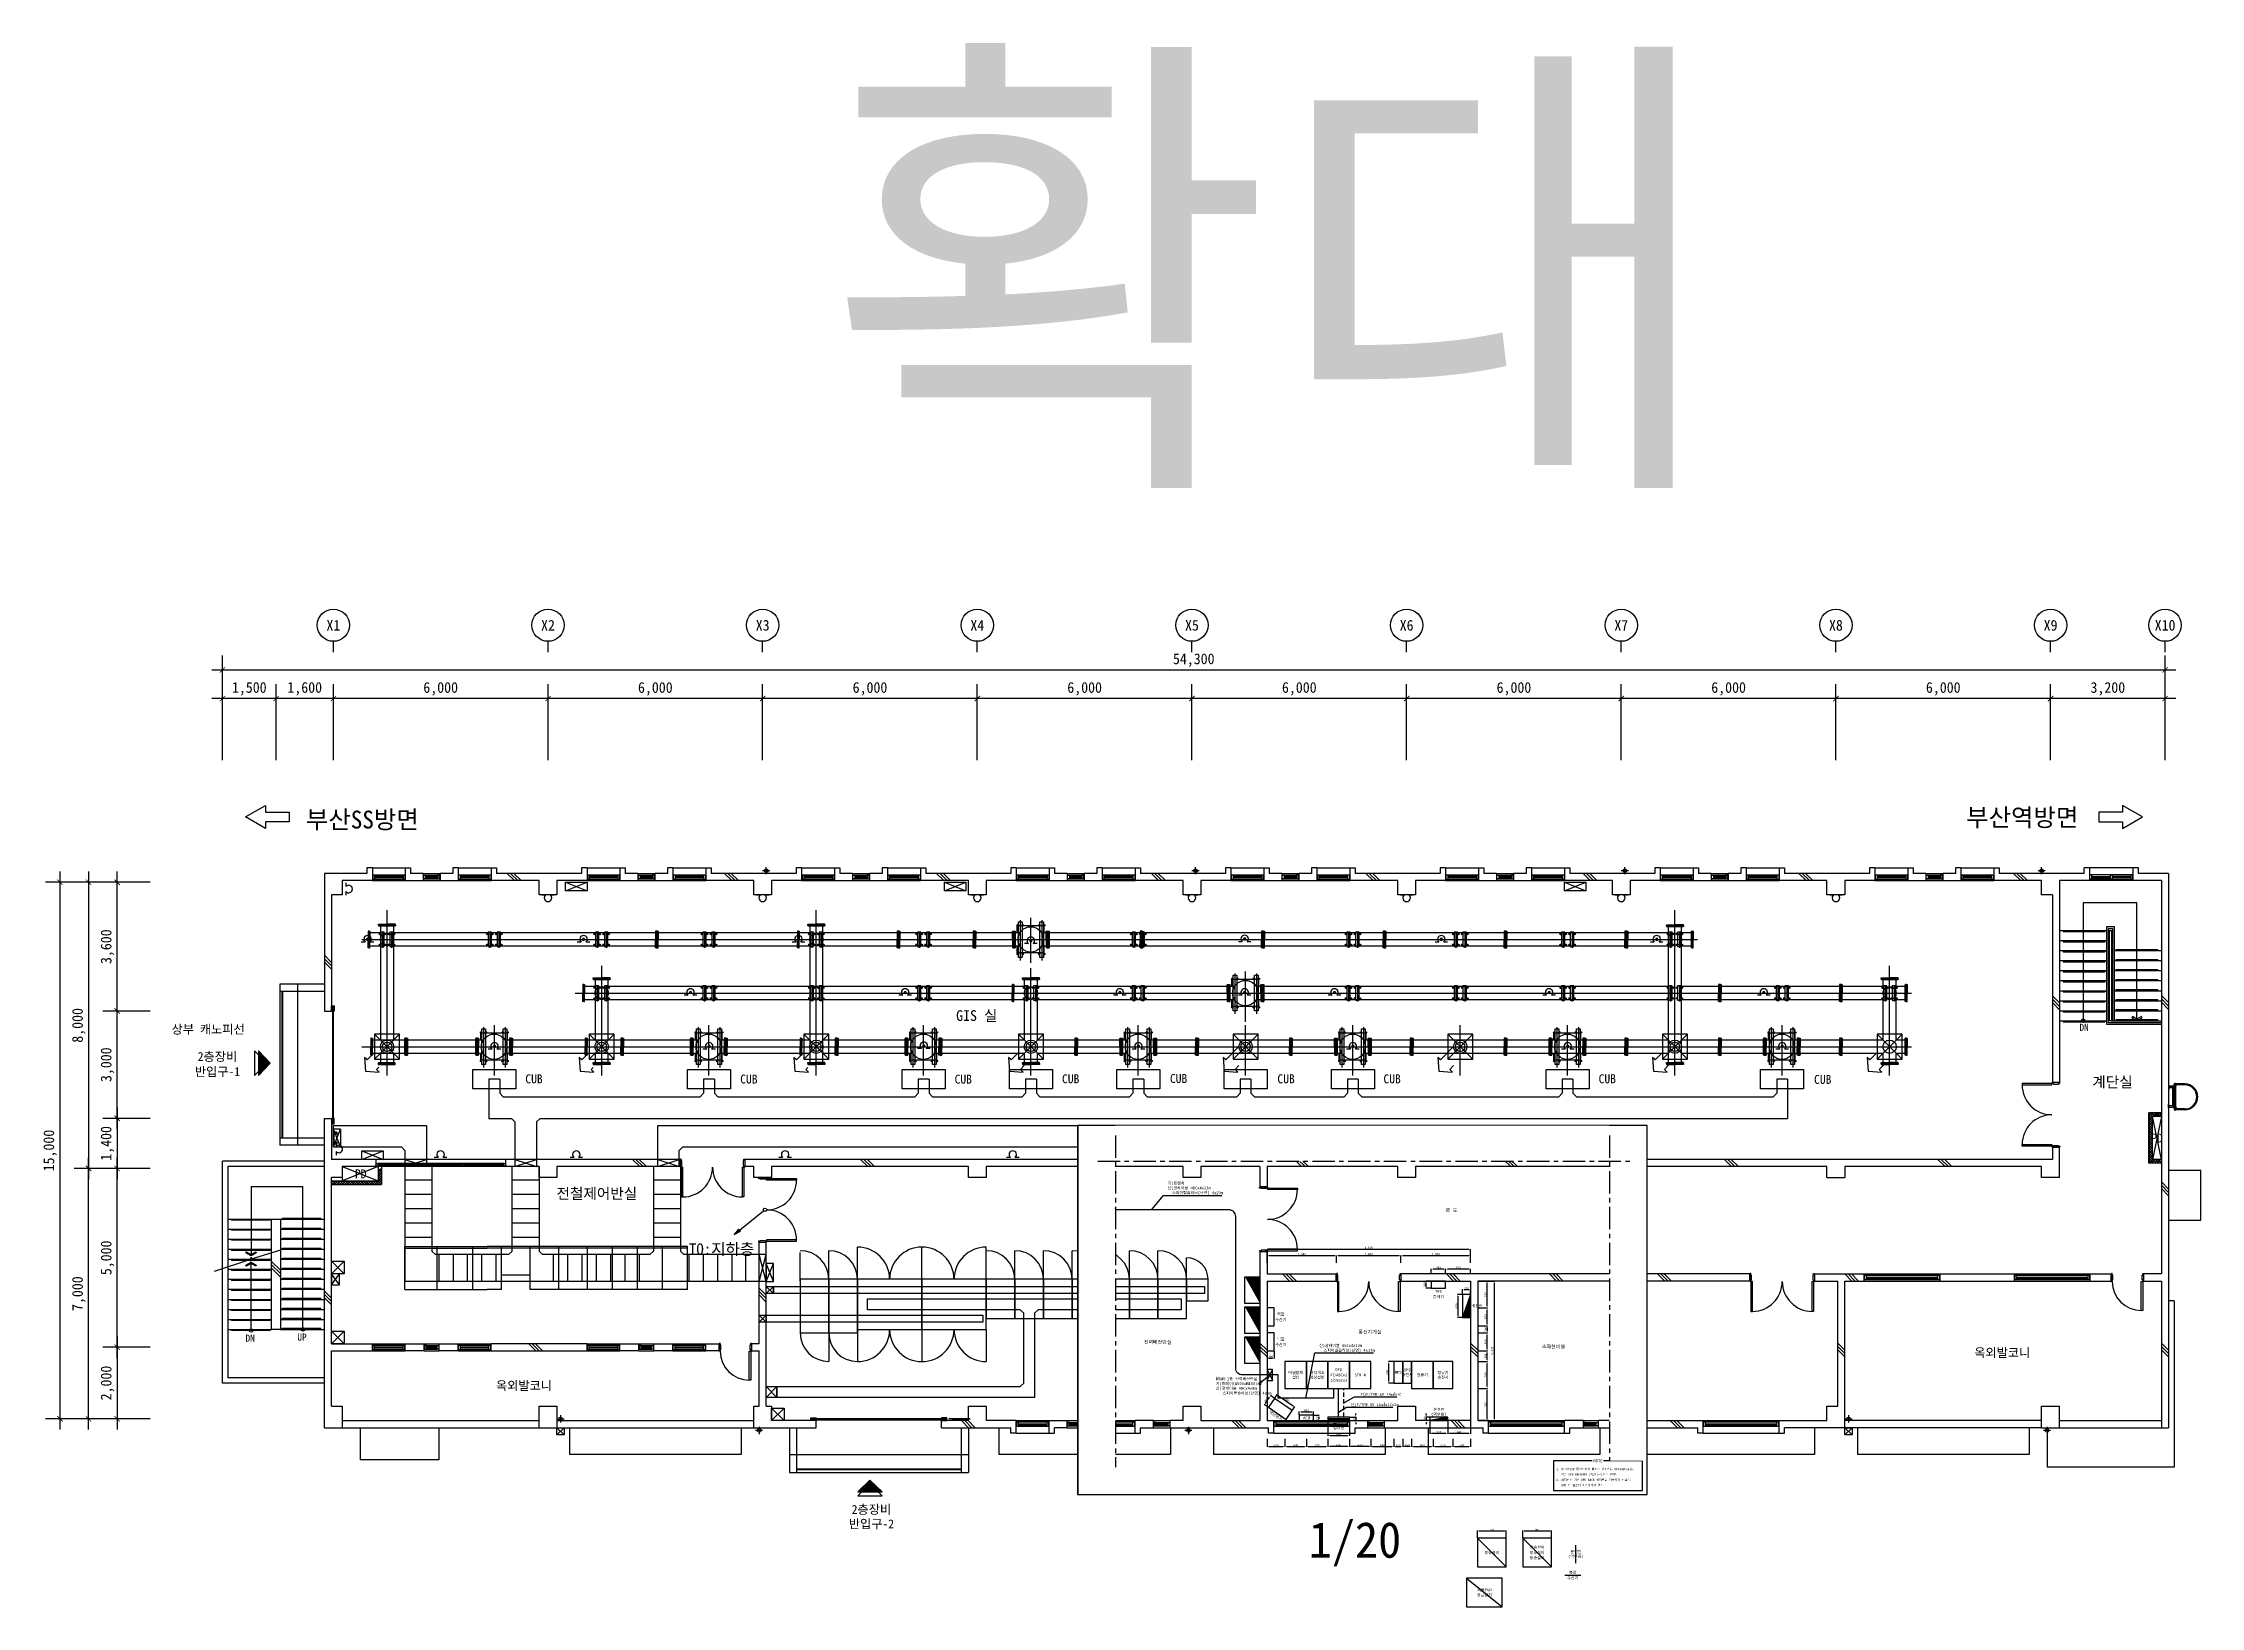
# Model space of a CAD drawing. Header units: millimetres. Extents: x 3254 to 63565, y -370693 to -326973.
import ezdxf
from ezdxf.enums import TextEntityAlignment as Align

# ---------------------------------------------------------------- set-up
doc = ezdxf.new("R2010")
doc.units = ezdxf.units.MM
doc.set_wipeout_variables(frame=1)
doc.linetypes.add('A-CENTR01', pattern=[2, 1.25, -0.25, 0.25, -0.25])
doc.linetypes.add('HIDDEN', pattern=[0.375, 0.25, -0.125])
for name, color, linetype in [('TN-DIMS', 1, 'Continuous'), ('TN-LEAL', 1, 'Continuous'), ('TN-LEAT', 3, 'Continuous'), ('TN-MACL', 6, 'A-CENTR01'), ('TN-TEXT', 6, 'Continuous'), ('TT-BASE', 253, 'Continuous'), ('TT-CABL', 4, 'Continuous'), ('TT-CTRL-JUNT', 4, 'Continuous'), ('TZ-BASE', 253, 'Continuous'), ('TZ-DIMS', 1, 'Continuous'), ('TZ-LEAL', 1, 'Continuous'), ('TZ-LEAT', 3, 'Continuous'), ('TZ-LINE', 4, 'Continuous'), ('TZ-PATT', 254, 'Continuous'), ('TZ-SYMB', 2, 'Continuous'), ('TZ-TEX2', 3, 'Continuous'), ('TZ-TEXT', 3, 'Continuous')]:
    doc.layers.add(name, color=color, linetype=linetype)
doc.layers.add('TX-PAPR', color=2, linetype='Continuous', plot=False)
doc.styles.get("Standard").update_dxf_attribs({"font": 'GulimChe.ttf'})
doc.linetypes.add('BATTINB', pattern='A,0,-0.0025,[134,GulimChe.ttf,S=0.0025,R=0,X=-0.0025,Y=0.01],-0.005,[134,GulimChe.ttf,S=0.0025,R=180,X=0.0025,Y=0.01],-0.0025', length=0.01)
doc.dimstyles.new('D15', dxfattribs={"dimscale": 15, "dimtxt": 3, "dimasz": 2.5, "dimexe": 0.5, "dimexo": 0.5, "dimgap": 0.5, "dimtad": 1, "dimdec": 0, "dimzin": 1, "dimdsep": 46, "dimlunit": 6, "dimtxsty": 'Standard', "dimcen": 1, "dimclrd": 1, "dimclre": 1, "dimclrt": 3, "dimadec": 0, "dimazin": 0, "dimtfac": 1, "dimtdec": 0, "dimtix": 1, "dimtmove": 2, "dimatfit": 3, "dimfxl": 0, "dimtvp": 2, "dimlwd": -1, "dimlwe": -1, "dimarcsym": 0})
doc.dimstyles.new('D20', dxfattribs={"dimscale": 20, "dimtxt": 3, "dimasz": 2.5, "dimexe": 0.5, "dimexo": 0.5, "dimgap": 0.5, "dimtad": 1, "dimdec": 0, "dimzin": 1, "dimdsep": 46, "dimlunit": 6, "dimtxsty": 'Standard', "dimcen": 1, "dimclrd": 1, "dimclre": 1, "dimclrt": 3, "dimadec": 0, "dimazin": 0, "dimtfac": 1, "dimtdec": 0, "dimtix": 1, "dimtmove": 2, "dimatfit": 3, "dimfxl": 0, "dimtvp": 2, "dimlwd": -1, "dimlwe": -1, "dimarcsym": 0})
doc.dimstyles.new('NDIM_100HH', dxfattribs={"dimscale": 100, "dimtxt": 3, "dimasz": 1.5, "dimexe": 4, "dimexo": 2, "dimgap": 1, "dimtad": 1, "dimdec": 0, "dimdsep": 46, "dimlunit": 6, "dimtxsty": 'Standard', "dimblk1": 'ARCHTICK', "dimblk2": 'ARCHTICK', "dimsah": 1, "dimcen": 3, "dimdle": 3, "dimclrd": 256, "dimclre": 256, "dimclrt": 256, "dimadec": 0, "dimazin": 0, "dimtfac": 1, "dimtdec": 4, "dimtix": 1, "dimtmove": 2, "dimatfit": 3, "dimfxl": 0, "dimtolj": 1, "dimtzin": 0, "dimarcsym": 0})

# ---------------------------------------------------------------- blocks, each defined once
blk = doc.blocks.new('_ArchTick')
at = {"color": 0, "linetype": 'ByBlock', "const_width": 0.15}
blk.add_lwpolyline([(-0.5, -0.5), (0.5, 0.5)], dxfattribs=at)
blk = doc.blocks.new('*D4')
at = {"layer": 'DEFPOINTS', "color": 0}
for p in [(4523, -358435), (6448, -358435), (6448, -365435)]:
    blk.add_point(p, dxfattribs=at)
at = {"layer": 'TN-DIMS', "lineweight": -2}
for p, q in [((4523, -365735), (4523, -358135)), ((6248, -358435), (4123, -358435)), ((6248, -365435), (4123, -365435))]:
    blk.add_line(p, q, dxfattribs=at)
at = {"layer": 'TN-DIMS', "lineweight": -2, "xscale": 150, "yscale": 150, "zscale": 150}
for p, rotation in [((4523, -358435), 90), ((4523, -365435), 270)]:
    blk.add_blockref('_ArchTick', p, dxfattribs=dict(at, rotation=rotation))
at = {"layer": 'TN-DIMS', "insert": (4251, -361935), "char_height": 300, "attachment_point": 5, "rotation": 90}
blk.add_mtext('\\A1;7,000', dxfattribs=at)
blk = doc.blocks.new('*D5')
at = {"layer": 'DEFPOINTS', "color": 0}
for p in [(6448, -350435), (4523, -358435), (6448, -358435)]:
    blk.add_point(p, dxfattribs=at)
at = {"layer": 'TN-DIMS', "lineweight": -2}
for p, q in [((4523, -350135), (4523, -358735)), ((6248, -350435), (4123, -350435)), ((6248, -358435), (4123, -358435))]:
    blk.add_line(p, q, dxfattribs=at)
at = {"layer": 'TN-DIMS', "lineweight": -2, "xscale": 150, "yscale": 150, "zscale": 150}
for p, rotation in [((4523, -350435), 90), ((4523, -358435), 270)]:
    blk.add_blockref('_ArchTick', p, dxfattribs=dict(at, rotation=rotation))
at = {"layer": 'TN-DIMS', "insert": (4251, -354435), "char_height": 300, "attachment_point": 5, "rotation": 90}
blk.add_mtext('\\A1;8,000', dxfattribs=at)
blk = doc.blocks.new('*D6')
at = {"layer": 'DEFPOINTS', "color": 0}
for p in [(6448, -350435), (3723, -365435), (6448, -365435)]:
    blk.add_point(p, dxfattribs=at)
at = {"layer": 'TN-DIMS', "lineweight": -2}
for p, q in [((3723, -350135), (3723, -365735)), ((6248, -350435), (3323, -350435)), ((6248, -365435), (3323, -365435))]:
    blk.add_line(p, q, dxfattribs=at)
at = {"layer": 'TN-DIMS', "lineweight": -2, "xscale": 150, "yscale": 150, "zscale": 150}
for p, rotation in [((3723, -350435), 90), ((3723, -365435), 270)]:
    blk.add_blockref('_ArchTick', p, dxfattribs=dict(at, rotation=rotation))
at = {"layer": 'TN-DIMS', "insert": (3450, -357935), "char_height": 300, "attachment_point": 5, "rotation": 90}
blk.add_mtext('\\A1;15,000', dxfattribs=at)
blk = doc.blocks.new('*D7')
at = {"layer": 'DEFPOINTS', "color": 0}
for p in [(11365, -345298), (11365, -347223), (17365, -347223)]:
    blk.add_point(p, dxfattribs=at)
at = {"layer": 'TN-DIMS', "lineweight": -2}
for p, q in [((11365, -347023), (11365, -344898)), ((17365, -347023), (17365, -344898)), ((17665, -345298), (11065, -345298))]:
    blk.add_line(p, q, dxfattribs=at)
at = {"layer": 'TN-DIMS', "lineweight": -2, "xscale": 150, "yscale": 150, "zscale": 150, "rotation": 180}
blk.add_blockref('_ArchTick', (11365, -345298), dxfattribs=at)
at = {"layer": 'TN-DIMS', "lineweight": -2, "xscale": 150, "yscale": 150, "zscale": 150}
blk.add_blockref('_ArchTick', (17365, -345298), dxfattribs=at)
at = {"layer": 'TN-DIMS', "insert": (14365, -345026), "char_height": 300, "attachment_point": 5}
blk.add_mtext('\\A1;6,000', dxfattribs=at)
blk = doc.blocks.new('*D8')
at = {"layer": 'DEFPOINTS', "color": 0}
for p in [(62565, -344498), (8265, -347223), (62565, -347223)]:
    blk.add_point(p, dxfattribs=at)
at = {"layer": 'TN-DIMS', "lineweight": -2}
for p, q in [((8265, -347023), (8265, -344098)), ((62565, -347023), (62565, -344098)), ((7965, -344498), (62865, -344498))]:
    blk.add_line(p, q, dxfattribs=at)
at = {"layer": 'TN-DIMS', "lineweight": -2, "xscale": 150, "yscale": 150, "zscale": 150, "rotation": 180}
blk.add_blockref('_ArchTick', (8265, -344498), dxfattribs=at)
at = {"layer": 'TN-DIMS', "lineweight": -2, "xscale": 150, "yscale": 150, "zscale": 150}
blk.add_blockref('_ArchTick', (62565, -344498), dxfattribs=at)
at = {"layer": 'TN-DIMS', "insert": (35415, -344225), "char_height": 300, "attachment_point": 5}
blk.add_mtext('\\A1;54,300', dxfattribs=at)
blk = doc.blocks.new('*D9')
at = {"layer": 'DEFPOINTS', "color": 0}
for p in [(17365, -345298), (17365, -347223), (23365, -347223)]:
    blk.add_point(p, dxfattribs=at)
at = {"layer": 'TN-DIMS', "lineweight": -2}
for p, q in [((17365, -347023), (17365, -344898)), ((23365, -347023), (23365, -344898)), ((23665, -345298), (17065, -345298))]:
    blk.add_line(p, q, dxfattribs=at)
at = {"layer": 'TN-DIMS', "lineweight": -2, "xscale": 150, "yscale": 150, "zscale": 150, "rotation": 180}
blk.add_blockref('_ArchTick', (17365, -345298), dxfattribs=at)
at = {"layer": 'TN-DIMS', "lineweight": -2, "xscale": 150, "yscale": 150, "zscale": 150}
blk.add_blockref('_ArchTick', (23365, -345298), dxfattribs=at)
at = {"layer": 'TN-DIMS', "insert": (20365, -345026), "char_height": 300, "attachment_point": 5}
blk.add_mtext('\\A1;6,000', dxfattribs=at)
blk = doc.blocks.new('*D10')
at = {"layer": 'DEFPOINTS', "color": 0}
for p in [(23365, -345298), (23365, -347223), (29365, -347223)]:
    blk.add_point(p, dxfattribs=at)
at = {"layer": 'TN-DIMS', "lineweight": -2}
for p, q in [((23365, -347023), (23365, -344898)), ((29365, -347023), (29365, -344898)), ((29665, -345298), (23065, -345298))]:
    blk.add_line(p, q, dxfattribs=at)
at = {"layer": 'TN-DIMS', "lineweight": -2, "xscale": 150, "yscale": 150, "zscale": 150, "rotation": 180}
blk.add_blockref('_ArchTick', (23365, -345298), dxfattribs=at)
at = {"layer": 'TN-DIMS', "lineweight": -2, "xscale": 150, "yscale": 150, "zscale": 150}
blk.add_blockref('_ArchTick', (29365, -345298), dxfattribs=at)
at = {"layer": 'TN-DIMS', "insert": (26365, -345026), "char_height": 300, "attachment_point": 5}
blk.add_mtext('\\A1;6,000', dxfattribs=at)
blk = doc.blocks.new('*D11')
at = {"layer": 'DEFPOINTS', "color": 0}
for p in [(29365, -345298), (29365, -347223), (35365, -347223)]:
    blk.add_point(p, dxfattribs=at)
at = {"layer": 'TN-DIMS', "lineweight": -2}
for p, q in [((29365, -347023), (29365, -344898)), ((35365, -347023), (35365, -344898)), ((35665, -345298), (29065, -345298))]:
    blk.add_line(p, q, dxfattribs=at)
at = {"layer": 'TN-DIMS', "lineweight": -2, "xscale": 150, "yscale": 150, "zscale": 150, "rotation": 180}
blk.add_blockref('_ArchTick', (29365, -345298), dxfattribs=at)
at = {"layer": 'TN-DIMS', "lineweight": -2, "xscale": 150, "yscale": 150, "zscale": 150}
blk.add_blockref('_ArchTick', (35365, -345298), dxfattribs=at)
at = {"layer": 'TN-DIMS', "insert": (32365, -345026), "char_height": 300, "attachment_point": 5}
blk.add_mtext('\\A1;6,000', dxfattribs=at)
blk = doc.blocks.new('*D12')
at = {"layer": 'DEFPOINTS', "color": 0}
for p in [(41365, -345298), (41365, -347223), (47365, -347223)]:
    blk.add_point(p, dxfattribs=at)
at = {"layer": 'TN-DIMS', "lineweight": -2}
for p, q in [((41365, -347023), (41365, -344898)), ((47365, -347023), (47365, -344898)), ((47665, -345298), (41065, -345298))]:
    blk.add_line(p, q, dxfattribs=at)
at = {"layer": 'TN-DIMS', "lineweight": -2, "xscale": 150, "yscale": 150, "zscale": 150, "rotation": 180}
blk.add_blockref('_ArchTick', (41365, -345298), dxfattribs=at)
at = {"layer": 'TN-DIMS', "lineweight": -2, "xscale": 150, "yscale": 150, "zscale": 150}
blk.add_blockref('_ArchTick', (47365, -345298), dxfattribs=at)
at = {"layer": 'TN-DIMS', "insert": (44365, -345026), "char_height": 300, "attachment_point": 5}
blk.add_mtext('\\A1;6,000', dxfattribs=at)
blk = doc.blocks.new('*D13')
at = {"layer": 'DEFPOINTS', "color": 0}
for p in [(47365, -345298), (47365, -347223), (53365, -347223)]:
    blk.add_point(p, dxfattribs=at)
at = {"layer": 'TN-DIMS', "lineweight": -2}
for p, q in [((47365, -347023), (47365, -344898)), ((53365, -347023), (53365, -344898)), ((53665, -345298), (47065, -345298))]:
    blk.add_line(p, q, dxfattribs=at)
at = {"layer": 'TN-DIMS', "lineweight": -2, "xscale": 150, "yscale": 150, "zscale": 150, "rotation": 180}
blk.add_blockref('_ArchTick', (47365, -345298), dxfattribs=at)
at = {"layer": 'TN-DIMS', "lineweight": -2, "xscale": 150, "yscale": 150, "zscale": 150}
blk.add_blockref('_ArchTick', (53365, -345298), dxfattribs=at)
at = {"layer": 'TN-DIMS', "insert": (50365, -345026), "char_height": 300, "attachment_point": 5}
blk.add_mtext('\\A1;6,000', dxfattribs=at)
blk = doc.blocks.new('*D14')
at = {"layer": 'DEFPOINTS', "color": 0}
for p in [(53365, -345298), (53365, -347223), (59365, -347223)]:
    blk.add_point(p, dxfattribs=at)
at = {"layer": 'TN-DIMS', "lineweight": -2}
for p, q in [((53365, -347023), (53365, -344898)), ((59365, -347023), (59365, -344898)), ((59665, -345298), (53065, -345298))]:
    blk.add_line(p, q, dxfattribs=at)
at = {"layer": 'TN-DIMS', "lineweight": -2, "xscale": 150, "yscale": 150, "zscale": 150, "rotation": 180}
blk.add_blockref('_ArchTick', (53365, -345298), dxfattribs=at)
at = {"layer": 'TN-DIMS', "lineweight": -2, "xscale": 150, "yscale": 150, "zscale": 150}
blk.add_blockref('_ArchTick', (59365, -345298), dxfattribs=at)
at = {"layer": 'TN-DIMS', "insert": (56365, -345026), "char_height": 300, "attachment_point": 5}
blk.add_mtext('\\A1;6,000', dxfattribs=at)
blk = doc.blocks.new('*D15')
at = {"layer": 'DEFPOINTS', "color": 0}
for p in [(59365, -345298), (59365, -347223), (62565, -347223)]:
    blk.add_point(p, dxfattribs=at)
at = {"layer": 'TN-DIMS', "lineweight": -2}
for p, q in [((59365, -347023), (59365, -344898)), ((62565, -347023), (62565, -344898)), ((62865, -345298), (59065, -345298))]:
    blk.add_line(p, q, dxfattribs=at)
at = {"layer": 'TN-DIMS', "lineweight": -2, "xscale": 150, "yscale": 150, "zscale": 150, "rotation": 180}
blk.add_blockref('_ArchTick', (59365, -345298), dxfattribs=at)
at = {"layer": 'TN-DIMS', "lineweight": -2, "xscale": 150, "yscale": 150, "zscale": 150}
blk.add_blockref('_ArchTick', (62565, -345298), dxfattribs=at)
at = {"layer": 'TN-DIMS', "insert": (60965, -345026), "char_height": 300, "attachment_point": 5}
blk.add_mtext('\\A1;3,200', dxfattribs=at)
blk = doc.blocks.new('*D16')
at = {"layer": 'DEFPOINTS', "color": 0}
for p in [(35365, -345298), (35365, -347223), (41365, -347223)]:
    blk.add_point(p, dxfattribs=at)
at = {"layer": 'TN-DIMS', "lineweight": -2}
for p, q in [((35365, -347023), (35365, -344898)), ((41365, -347023), (41365, -344898)), ((41665, -345298), (35065, -345298))]:
    blk.add_line(p, q, dxfattribs=at)
at = {"layer": 'TN-DIMS', "lineweight": -2, "xscale": 150, "yscale": 150, "zscale": 150, "rotation": 180}
blk.add_blockref('_ArchTick', (35365, -345298), dxfattribs=at)
at = {"layer": 'TN-DIMS', "lineweight": -2, "xscale": 150, "yscale": 150, "zscale": 150}
blk.add_blockref('_ArchTick', (41365, -345298), dxfattribs=at)
at = {"layer": 'TN-DIMS', "insert": (38365, -345026), "char_height": 300, "attachment_point": 5}
blk.add_mtext('\\A1;6,000', dxfattribs=at)
blk = doc.blocks.new('*D19')
at = {"layer": 'DEFPOINTS', "color": 0}
for p in [(6448, -357035), (5323, -358435), (6448, -358435)]:
    blk.add_point(p, dxfattribs=at)
at = {"layer": 'TN-DIMS', "lineweight": -2}
for p, q in [((6248, -357035), (4923, -357035)), ((5323, -356735), (5323, -358735)), ((6248, -358435), (4923, -358435))]:
    blk.add_line(p, q, dxfattribs=at)
at = {"layer": 'TN-DIMS', "lineweight": -2, "xscale": 150, "yscale": 150, "zscale": 150}
for p, rotation in [((5323, -357035), 90), ((5323, -358435), 270)]:
    blk.add_blockref('_ArchTick', p, dxfattribs=dict(at, rotation=rotation))
at = {"layer": 'TN-DIMS', "insert": (5050, -357735), "char_height": 300, "attachment_point": 5, "rotation": 90}
blk.add_mtext('\\A1;1,400', dxfattribs=at)
blk = doc.blocks.new('*D20')
at = {"layer": 'DEFPOINTS', "color": 0}
for p in [(5323, -354035), (6448, -354035), (6448, -357035)]:
    blk.add_point(p, dxfattribs=at)
at = {"layer": 'TN-DIMS', "lineweight": -2}
for p, q in [((5323, -357335), (5323, -353735)), ((6248, -354035), (4923, -354035)), ((6248, -357035), (4923, -357035))]:
    blk.add_line(p, q, dxfattribs=at)
at = {"layer": 'TN-DIMS', "lineweight": -2, "xscale": 150, "yscale": 150, "zscale": 150}
for p, rotation in [((5323, -354035), 90), ((5323, -357035), 270)]:
    blk.add_blockref('_ArchTick', p, dxfattribs=dict(at, rotation=rotation))
at = {"layer": 'TN-DIMS', "insert": (5051, -355535), "char_height": 300, "attachment_point": 5, "rotation": 90}
blk.add_mtext('\\A1;3,000', dxfattribs=at)
blk = doc.blocks.new('*D21')
at = {"layer": 'DEFPOINTS', "color": 0}
for p in [(5323, -350435), (6448, -350435), (6448, -354035)]:
    blk.add_point(p, dxfattribs=at)
at = {"layer": 'TN-DIMS', "lineweight": -2}
for p, q in [((5323, -354335), (5323, -350135)), ((6248, -350435), (4923, -350435)), ((6248, -354035), (4923, -354035))]:
    blk.add_line(p, q, dxfattribs=at)
at = {"layer": 'TN-DIMS', "lineweight": -2, "xscale": 150, "yscale": 150, "zscale": 150}
for p, rotation in [((5323, -350435), 90), ((5323, -354035), 270)]:
    blk.add_blockref('_ArchTick', p, dxfattribs=dict(at, rotation=rotation))
at = {"layer": 'TN-DIMS', "insert": (5051, -352235), "char_height": 300, "attachment_point": 5, "rotation": 90}
blk.add_mtext('\\A1;3,600', dxfattribs=at)
blk = doc.blocks.new('*D17')
at = {"layer": 'DEFPOINTS', "color": 0}
for p in [(6448, -363435), (5323, -365435), (6448, -365435)]:
    blk.add_point(p, dxfattribs=at)
at = {"layer": 'TN-DIMS', "lineweight": -2}
for p, q in [((6248, -363435), (4923, -363435)), ((5323, -363135), (5323, -365735)), ((6248, -365435), (4923, -365435))]:
    blk.add_line(p, q, dxfattribs=at)
at = {"layer": 'TN-DIMS', "lineweight": -2, "xscale": 150, "yscale": 150, "zscale": 150}
for p, rotation in [((5323, -363435), 90), ((5323, -365435), 270)]:
    blk.add_blockref('_ArchTick', p, dxfattribs=dict(at, rotation=rotation))
at = {"layer": 'TN-DIMS', "insert": (5051, -364435), "char_height": 300, "attachment_point": 5, "rotation": 90}
blk.add_mtext('\\A1;2,000', dxfattribs=at)
blk = doc.blocks.new('*D18')
at = {"layer": 'DEFPOINTS', "color": 0}
for p in [(5323, -358435), (6448, -358435), (6448, -363435)]:
    blk.add_point(p, dxfattribs=at)
at = {"layer": 'TN-DIMS', "lineweight": -2}
for p, q in [((5323, -363735), (5323, -358135)), ((6248, -358435), (4923, -358435)), ((6248, -363435), (4923, -363435))]:
    blk.add_line(p, q, dxfattribs=at)
at = {"layer": 'TN-DIMS', "lineweight": -2, "xscale": 150, "yscale": 150, "zscale": 150}
for p, rotation in [((5323, -358435), 90), ((5323, -363435), 270)]:
    blk.add_blockref('_ArchTick', p, dxfattribs=dict(at, rotation=rotation))
at = {"layer": 'TN-DIMS', "insert": (5051, -360935), "char_height": 300, "attachment_point": 5, "rotation": 90}
blk.add_mtext('\\A1;5,000', dxfattribs=at)
blk = doc.blocks.new('*D23')
at = {"layer": 'DEFPOINTS', "color": 0}
for p in [(8265, -345298), (8265, -347223), (9765, -347223)]:
    blk.add_point(p, dxfattribs=at)
at = {"layer": 'TN-DIMS', "lineweight": -2}
for p, q in [((8265, -347023), (8265, -344898)), ((9765, -347023), (9765, -344898)), ((10065, -345298), (7965, -345298))]:
    blk.add_line(p, q, dxfattribs=at)
at = {"layer": 'TN-DIMS', "lineweight": -2, "xscale": 150, "yscale": 150, "zscale": 150, "rotation": 180}
blk.add_blockref('_ArchTick', (8265, -345298), dxfattribs=at)
at = {"layer": 'TN-DIMS', "lineweight": -2, "xscale": 150, "yscale": 150, "zscale": 150}
blk.add_blockref('_ArchTick', (9765, -345298), dxfattribs=at)
at = {"layer": 'TN-DIMS', "insert": (9015, -345025), "char_height": 300, "attachment_point": 5}
blk.add_mtext('\\A1;1,500', dxfattribs=at)
blk = doc.blocks.new('*D22')
at = {"layer": 'DEFPOINTS', "color": 0}
for p in [(9765, -345298), (9765, -347223), (11365, -347223)]:
    blk.add_point(p, dxfattribs=at)
at = {"layer": 'TN-DIMS', "lineweight": -2}
for p, q in [((9765, -347023), (9765, -344898)), ((11365, -347023), (11365, -344898)), ((11665, -345298), (9465, -345298))]:
    blk.add_line(p, q, dxfattribs=at)
at = {"layer": 'TN-DIMS', "lineweight": -2, "xscale": 150, "yscale": 150, "zscale": 150, "rotation": 180}
blk.add_blockref('_ArchTick', (9765, -345298), dxfattribs=at)
at = {"layer": 'TN-DIMS', "lineweight": -2, "xscale": 150, "yscale": 150, "zscale": 150}
blk.add_blockref('_ArchTick', (11365, -345298), dxfattribs=at)
at = {"layer": 'TN-DIMS', "insert": (10565, -345025), "char_height": 300, "attachment_point": 5}
blk.add_mtext('\\A1;1,600', dxfattribs=at)
blk = doc.blocks.new('*D29')
at = {"layer": 'DEFPOINTS', "color": 0}
for p in [(37465, -365985), (37965, -365985), (37965, -366213)]:
    blk.add_point(p, dxfattribs=at)
at = {"layer": 'TZ-DIMS', "color": 1}
for p, q in [((37465, -365995), (37465, -366223)), ((37965, -365995), (37965, -366223)), ((37515, -366213), (37915, -366213))]:
    blk.add_line(p, q, dxfattribs=at)
for points in [[(37515, -366205), (37515, -366222), (37465, -366213)], [(37915, -366205), (37915, -366222), (37965, -366213)]]:
    blk.add_solid(points, dxfattribs=at)
at = {"layer": 'TZ-DIMS', "color": 3, "insert": (37715, -366173), "char_height": 60, "attachment_point": 5}
blk.add_mtext('500', dxfattribs=at)
blk = doc.blocks.new('*D30')
at = {"layer": 'DEFPOINTS', "color": 0}
for p in [(37965, -365985), (38565, -365985), (38565, -366213)]:
    blk.add_point(p, dxfattribs=at)
at = {"layer": 'TZ-DIMS', "color": 1}
for p, q in [((37965, -365995), (37965, -366223)), ((38565, -365995), (38565, -366223)), ((38015, -366213), (38515, -366213))]:
    blk.add_line(p, q, dxfattribs=at)
for points in [[(38015, -366205), (38015, -366222), (37965, -366213)], [(38515, -366205), (38515, -366222), (38565, -366213)]]:
    blk.add_solid(points, dxfattribs=at)
at = {"layer": 'TZ-DIMS', "color": 3, "insert": (38265, -366173), "char_height": 60, "attachment_point": 5}
blk.add_mtext('600', dxfattribs=at)
blk = doc.blocks.new('*D31')
at = {"layer": 'DEFPOINTS', "color": 0}
for p in [(38565, -365985), (39165, -365985), (39165, -366213)]:
    blk.add_point(p, dxfattribs=at)
at = {"layer": 'TZ-DIMS', "color": 1}
for p, q in [((38565, -365995), (38565, -366223)), ((39165, -365995), (39165, -366223)), ((38615, -366213), (39115, -366213))]:
    blk.add_line(p, q, dxfattribs=at)
for points in [[(38615, -366205), (38615, -366222), (38565, -366213)], [(39115, -366205), (39115, -366222), (39165, -366213)]]:
    blk.add_solid(points, dxfattribs=at)
at = {"layer": 'TZ-DIMS', "color": 3, "insert": (38865, -366173), "char_height": 60, "attachment_point": 5}
blk.add_mtext('600', dxfattribs=at)
blk = doc.blocks.new('*D32')
at = {"layer": 'DEFPOINTS', "color": 0}
for p in [(39765, -365985), (40365, -365985), (39765, -366213)]:
    blk.add_point(p, dxfattribs=at)
at = {"layer": 'TZ-DIMS', "color": 1}
for p, q in [((39765, -365995), (39765, -366223)), ((40365, -365995), (40365, -366223)), ((40315, -366213), (39815, -366213))]:
    blk.add_line(p, q, dxfattribs=at)
for points in [[(39815, -366205), (39815, -366222), (39765, -366213)], [(40315, -366205), (40315, -366222), (40365, -366213)]]:
    blk.add_solid(points, dxfattribs=at)
at = {"layer": 'TZ-DIMS', "color": 3, "insert": (40065, -366173), "char_height": 60, "attachment_point": 5}
blk.add_mtext('600', dxfattribs=at)
blk = doc.blocks.new('*D33')
at = {"layer": 'DEFPOINTS', "color": 0}
for p in [(39165, -365985), (39765, -365985), (39165, -366213)]:
    blk.add_point(p, dxfattribs=at)
at = {"layer": 'TZ-DIMS', "color": 1}
for p, q in [((39165, -365995), (39165, -366223)), ((39765, -365995), (39765, -366223)), ((39715, -366213), (39215, -366213))]:
    blk.add_line(p, q, dxfattribs=at)
for points in [[(39215, -366205), (39215, -366222), (39165, -366213)], [(39715, -366205), (39715, -366222), (39765, -366213)]]:
    blk.add_solid(points, dxfattribs=at)
at = {"layer": 'TZ-DIMS', "color": 3, "insert": (39465, -366173), "char_height": 60, "attachment_point": 5}
blk.add_mtext('600', dxfattribs=at)
blk = doc.blocks.new('*D40')
at = {"layer": 'DEFPOINTS', "color": 0}
for p in [(40365, -365985), (41005, -365985), (41005, -366213)]:
    blk.add_point(p, dxfattribs=at)
at = {"layer": 'TZ-DIMS', "color": 1}
for p, q in [((40365, -365995), (40365, -366223)), ((41005, -365995), (41005, -366223)), ((40415, -366213), (40955, -366213))]:
    blk.add_line(p, q, dxfattribs=at)
for points in [[(40415, -366205), (40415, -366222), (40365, -366213)], [(40955, -366205), (40955, -366222), (41005, -366213)]]:
    blk.add_solid(points, dxfattribs=at)
at = {"layer": 'TZ-DIMS', "color": 3, "insert": (40685, -366173), "char_height": 60, "attachment_point": 5}
blk.add_mtext('640', dxfattribs=at)
blk = doc.blocks.new('*D41')
at = {"layer": 'DEFPOINTS', "color": 0}
for p in [(41505, -365985), (42105, -365985), (42105, -366213)]:
    blk.add_point(p, dxfattribs=at)
at = {"layer": 'TZ-DIMS', "color": 1}
for p, q in [((41505, -365995), (41505, -366223)), ((42105, -365995), (42105, -366223)), ((41555, -366213), (42055, -366213))]:
    blk.add_line(p, q, dxfattribs=at)
for points in [[(41555, -366205), (41555, -366222), (41505, -366213)], [(42055, -366205), (42055, -366222), (42105, -366213)]]:
    blk.add_solid(points, dxfattribs=at)
at = {"layer": 'TZ-DIMS', "color": 3, "insert": (41805, -366173), "char_height": 60, "attachment_point": 5}
blk.add_mtext('600', dxfattribs=at)
blk = doc.blocks.new('*D42')
at = {"layer": 'DEFPOINTS', "color": 0}
for p in [(42105, -365985), (42655, -365985), (42655, -366213)]:
    blk.add_point(p, dxfattribs=at)
at = {"layer": 'TZ-DIMS', "color": 1}
for p, q in [((42105, -365995), (42105, -366223)), ((42655, -365995), (42655, -366223)), ((42155, -366213), (42605, -366213))]:
    blk.add_line(p, q, dxfattribs=at)
for points in [[(42155, -366205), (42155, -366222), (42105, -366213)], [(42605, -366205), (42605, -366222), (42655, -366213)]]:
    blk.add_solid(points, dxfattribs=at)
at = {"layer": 'TZ-DIMS', "color": 3, "insert": (42380, -366173), "char_height": 60, "attachment_point": 5}
blk.add_mtext('550', dxfattribs=at)
blk = doc.blocks.new('*D43')
at = {"layer": 'DEFPOINTS', "color": 0}
for p in [(42655, -365985), (43155, -365985), (43155, -366213)]:
    blk.add_point(p, dxfattribs=at)
at = {"layer": 'TZ-DIMS', "color": 1}
for p, q in [((42655, -365995), (42655, -366223)), ((43155, -365995), (43155, -366223)), ((42705, -366213), (43105, -366213))]:
    blk.add_line(p, q, dxfattribs=at)
for points in [[(42705, -366205), (42705, -366222), (42655, -366213)], [(43105, -366205), (43105, -366222), (43155, -366213)]]:
    blk.add_solid(points, dxfattribs=at)
at = {"layer": 'TZ-DIMS', "color": 3, "insert": (42905, -366173), "char_height": 60, "attachment_point": 5}
blk.add_mtext('500', dxfattribs=at)
blk = doc.blocks.new('*D34')
at = {"layer": 'DEFPOINTS', "color": 0}
for p in [(43355, -364585), (43616, -364585), (43355, -365485)]:
    blk.add_point(p, dxfattribs=at)
at = {"layer": 'TZ-DIMS', "color": 1}
for p, q in [((43365, -364585), (43626, -364585)), ((43616, -365435), (43616, -364635)), ((43365, -365485), (43626, -365485))]:
    blk.add_line(p, q, dxfattribs=at)
for points in [[(43608, -364635), (43624, -364635), (43616, -364585)], [(43608, -365435), (43624, -365435), (43616, -365485)]]:
    blk.add_solid(points, dxfattribs=at)
at = {"layer": 'TZ-DIMS', "color": 3, "insert": (43575, -365035), "char_height": 60, "attachment_point": 5, "rotation": 90}
blk.add_mtext('900', dxfattribs=at)
blk = doc.blocks.new('*D35')
at = {"layer": 'DEFPOINTS', "color": 0}
for p in [(43355, -363835), (43616, -363835), (43355, -364585)]:
    blk.add_point(p, dxfattribs=at)
at = {"layer": 'TZ-DIMS', "color": 1}
for p, q in [((43365, -363835), (43626, -363835)), ((43616, -364535), (43616, -363885)), ((43365, -364585), (43626, -364585))]:
    blk.add_line(p, q, dxfattribs=at)
for points in [[(43608, -363885), (43624, -363885), (43616, -363835)], [(43608, -364535), (43624, -364535), (43616, -364585)]]:
    blk.add_solid(points, dxfattribs=at)
at = {"layer": 'TZ-DIMS', "color": 3, "insert": (43575, -364210), "char_height": 60, "attachment_point": 5, "rotation": 90}
blk.add_mtext('750', dxfattribs=at)
blk = doc.blocks.new('*D36')
at = {"layer": 'DEFPOINTS', "color": 0}
for p in [(43355, -363535), (43616, -363535), (43355, -363835)]:
    blk.add_point(p, dxfattribs=at)
at = {"layer": 'TZ-DIMS', "color": 1}
for p, q in [((43365, -363535), (43626, -363535)), ((43616, -363785), (43616, -363585)), ((43365, -363835), (43626, -363835))]:
    blk.add_line(p, q, dxfattribs=at)
for points in [[(43608, -363585), (43624, -363585), (43616, -363535)], [(43608, -363785), (43624, -363785), (43616, -363835)]]:
    blk.add_solid(points, dxfattribs=at)
at = {"layer": 'TZ-DIMS', "color": 3, "insert": (43575, -363685), "char_height": 60, "attachment_point": 5, "rotation": 90}
blk.add_mtext('300', dxfattribs=at)
blk = doc.blocks.new('*D37')
at = {"layer": 'DEFPOINTS', "color": 0}
for p in [(43355, -363035), (43616, -363035), (43355, -363535)]:
    blk.add_point(p, dxfattribs=at)
at = {"layer": 'TZ-DIMS', "color": 1}
for p, q in [((43365, -363035), (43626, -363035)), ((43365, -363535), (43626, -363535)), ((43616, -363485), (43616, -363085))]:
    blk.add_line(p, q, dxfattribs=at)
for points in [[(43608, -363085), (43624, -363085), (43616, -363035)], [(43608, -363485), (43624, -363485), (43616, -363535)]]:
    blk.add_solid(points, dxfattribs=at)
at = {"layer": 'TZ-DIMS', "color": 3, "insert": (43575, -363285), "char_height": 60, "attachment_point": 5, "rotation": 90}
blk.add_mtext('500', dxfattribs=at)
blk = doc.blocks.new('*D38')
at = {"layer": 'DEFPOINTS', "color": 0}
for p in [(43355, -361585), (43616, -361585), (43355, -362335)]:
    blk.add_point(p, dxfattribs=at)
at = {"layer": 'TZ-DIMS', "color": 1}
for p, q in [((43365, -361585), (43626, -361585)), ((43616, -362285), (43616, -361635)), ((43365, -362335), (43626, -362335))]:
    blk.add_line(p, q, dxfattribs=at)
for points in [[(43608, -361635), (43624, -361635), (43616, -361585)], [(43608, -362285), (43624, -362285), (43616, -362335)]]:
    blk.add_solid(points, dxfattribs=at)
at = {"layer": 'TZ-DIMS', "color": 3, "insert": (43575, -361960), "char_height": 60, "attachment_point": 5, "rotation": 90}
blk.add_mtext('750', dxfattribs=at)
blk = doc.blocks.new('*D39')
at = {"layer": 'DEFPOINTS', "color": 0}
for p in [(43355, -362335), (43616, -362335), (43355, -362835)]:
    blk.add_point(p, dxfattribs=at)
at = {"layer": 'TZ-DIMS', "color": 1}
for p, q in [((43365, -362335), (43626, -362335)), ((43616, -362785), (43616, -362385)), ((43365, -362835), (43626, -362835))]:
    blk.add_line(p, q, dxfattribs=at)
for points in [[(43608, -362385), (43624, -362385), (43616, -362335)], [(43608, -362785), (43624, -362785), (43616, -362835)]]:
    blk.add_solid(points, dxfattribs=at)
at = {"layer": 'TZ-DIMS', "color": 3, "insert": (43575, -362585), "char_height": 60, "attachment_point": 5, "rotation": 90}
blk.add_mtext('500', dxfattribs=at)
blk = doc.blocks.new('*D44')
at = {"layer": 'DEFPOINTS', "color": 0}
for p in [(43355, -362835), (43355, -363035), (43616, -363035)]:
    blk.add_point(p, dxfattribs=at)
at = {"layer": 'TZ-DIMS', "color": 1}
for p, q in [((43365, -362835), (43626, -362835)), ((43365, -363035), (43626, -363035)), ((43616, -362885), (43616, -362985))]:
    blk.add_line(p, q, dxfattribs=at)
for points in [[(43608, -362885), (43624, -362885), (43616, -362835)], [(43608, -362985), (43624, -362985), (43616, -363035)]]:
    blk.add_solid(points, dxfattribs=at)
at = {"layer": 'TZ-DIMS', "color": 3, "insert": (43575, -362935), "char_height": 60, "attachment_point": 5, "rotation": 90}
blk.add_mtext('200', dxfattribs=at)
blk = doc.blocks.new('*D46')
at = {"layer": 'DEFPOINTS', "color": 0}
for p in [(37564, -364791), (37674, -364866), (37504, -365113)]:
    blk.add_point(p, dxfattribs=at)
at = {"layer": 'TZ-DIMS', "color": 1}
for p, q in [((37423, -364997), (37536, -364832)), ((37665, -364860), (37556, -364785)), ((37496, -365108), (37386, -365032))]:
    blk.add_line(p, q, dxfattribs=at)
for points in [[(37529, -364827), (37543, -364837), (37564, -364791)], [(37416, -364992), (37430, -365001), (37394, -365038)]]:
    blk.add_solid(points, dxfattribs=at)
at = {"layer": 'TZ-DIMS', "color": 3, "insert": (37446, -364891), "char_height": 60, "attachment_point": 5, "rotation": 55.54995}
blk.add_mtext('300', dxfattribs=at)
blk = doc.blocks.new('*D47')
at = {"layer": 'DEFPOINTS', "color": 0}
for p in [(37674, -364866), (38168, -365205), (38239, -365102)]:
    blk.add_point(p, dxfattribs=at)
at = {"layer": 'TZ-DIMS', "color": 1}
for p, q in [((37679, -364858), (37750, -364754)), ((37786, -364791), (38198, -365074)), ((38174, -365197), (38245, -365094))]:
    blk.add_line(p, q, dxfattribs=at)
for points in [[(37791, -364784), (37781, -364798), (37745, -364763)], [(38203, -365067), (38193, -365081), (38239, -365102)]]:
    blk.add_solid(points, dxfattribs=at)
at = {"layer": 'TZ-DIMS', "color": 3, "insert": (38015, -364899), "char_height": 60, "attachment_point": 5, "rotation": 325.54995}
blk.add_mtext('600', dxfattribs=at)
blk = doc.blocks.new('*D24')
at = {"layer": 'DEFPOINTS', "color": 0}
for p in [(41205, -360881), (41205, -361081), (43155, -361081)]:
    blk.add_point(p, dxfattribs=at)
at = {"layer": 'TZ-DIMS', "color": 1}
for p, q in [((41205, -361071), (41205, -360871)), ((43105, -360881), (41255, -360881)), ((43155, -361071), (43155, -360871))]:
    blk.add_line(p, q, dxfattribs=at)
for points in [[(41255, -360872), (41255, -360889), (41205, -360881)], [(43105, -360872), (43105, -360889), (43155, -360881)]]:
    blk.add_solid(points, dxfattribs=at)
at = {"layer": 'TZ-DIMS', "color": 3, "insert": (42180, -360836), "char_height": 60, "attachment_point": 5}
blk.add_mtext('1,950', dxfattribs=at)
blk = doc.blocks.new('*D25')
at = {"layer": 'DEFPOINTS', "color": 0}
for p in [(39405, -360881), (39405, -361081), (41205, -361081)]:
    blk.add_point(p, dxfattribs=at)
at = {"layer": 'TZ-DIMS', "color": 1}
for p, q in [((39405, -361071), (39405, -360871)), ((41155, -360881), (39455, -360881)), ((41205, -361071), (41205, -360871))]:
    blk.add_line(p, q, dxfattribs=at)
for points in [[(39455, -360872), (39455, -360889), (39405, -360881)], [(41155, -360872), (41155, -360889), (41205, -360881)]]:
    blk.add_solid(points, dxfattribs=at)
at = {"layer": 'TZ-DIMS', "color": 3, "insert": (40305, -360836), "char_height": 60, "attachment_point": 5}
blk.add_mtext('1,800', dxfattribs=at)
blk = doc.blocks.new('*D26')
at = {"layer": 'DEFPOINTS', "color": 0}
for p in [(37465, -360881), (37465, -361081), (39405, -361081)]:
    blk.add_point(p, dxfattribs=at)
at = {"layer": 'TZ-DIMS', "color": 1}
for p, q in [((37465, -361071), (37465, -360871)), ((39355, -360881), (37515, -360881)), ((39405, -361071), (39405, -360871))]:
    blk.add_line(p, q, dxfattribs=at)
for points in [[(37515, -360872), (37515, -360889), (37465, -360881)], [(39355, -360872), (39355, -360889), (39405, -360881)]]:
    blk.add_solid(points, dxfattribs=at)
at = {"layer": 'TZ-DIMS', "color": 3, "insert": (38435, -360836), "char_height": 60, "attachment_point": 5}
blk.add_mtext('1,940', dxfattribs=at)
blk = doc.blocks.new('*D27')
at = {"layer": 'DEFPOINTS', "color": 0}
for p in [(42455, -361250), (42455, -361385), (43155, -361385)]:
    blk.add_point(p, dxfattribs=at)
at = {"layer": 'TZ-DIMS', "color": 1}
for p, q in [((42455, -361375), (42455, -361240)), ((43105, -361250), (42505, -361250)), ((43155, -361375), (43155, -361240))]:
    blk.add_line(p, q, dxfattribs=at)
for points in [[(42505, -361242), (42505, -361258), (42455, -361250)], [(43105, -361242), (43105, -361258), (43155, -361250)]]:
    blk.add_solid(points, dxfattribs=at)
at = {"layer": 'TZ-DIMS', "color": 3, "insert": (42805, -361209), "char_height": 60, "attachment_point": 5}
blk.add_mtext('700', dxfattribs=at)
blk = doc.blocks.new('*D28')
at = {"layer": 'DEFPOINTS', "color": 0}
for p in [(42055, -361250), (42055, -361385), (42455, -361385)]:
    blk.add_point(p, dxfattribs=at)
at = {"layer": 'TZ-DIMS', "color": 1}
for p, q in [((42055, -361375), (42055, -361240)), ((42405, -361250), (42105, -361250)), ((42455, -361375), (42455, -361240))]:
    blk.add_line(p, q, dxfattribs=at)
for points in [[(42105, -361242), (42105, -361258), (42055, -361250)], [(42405, -361242), (42405, -361258), (42455, -361250)]]:
    blk.add_solid(points, dxfattribs=at)
at = {"layer": 'TZ-DIMS', "color": 3, "insert": (42255, -361209), "char_height": 60, "attachment_point": 5}
blk.add_mtext('400', dxfattribs=at)
blk = doc.blocks.new('*D48')
at = {"layer": 'DEFPOINTS', "color": 0}
for p in [(41913, -361585), (42055, -361585), (42055, -361785)]:
    blk.add_point(p, dxfattribs=at)
at = {"layer": 'TZ-DIMS', "color": 1}
for p, q in [((42045, -361585), (41903, -361585)), ((42045, -361785), (41903, -361785)), ((41913, -361735), (41913, -361635))]:
    blk.add_line(p, q, dxfattribs=at)
for points in [[(41905, -361635), (41922, -361635), (41913, -361585)], [(41905, -361735), (41922, -361735), (41913, -361785)]]:
    blk.add_solid(points, dxfattribs=at)
at = {"layer": 'TZ-DIMS', "color": 3, "insert": (41873, -361685), "char_height": 60, "attachment_point": 5, "rotation": 90}
blk.add_mtext('200', dxfattribs=at)
blk = doc.blocks.new('*D49')
at = {"layer": 'DEFPOINTS', "color": 0}
for p in [(39165, -365485), (39765, -365485), (39765, -365899)]:
    blk.add_point(p, dxfattribs=at)
at = {"layer": 'TZ-DIMS', "color": 1}
for p, q in [((39165, -365495), (39165, -365909)), ((39215, -365899), (39715, -365899)), ((39765, -365495), (39765, -365909))]:
    blk.add_line(p, q, dxfattribs=at)
for points in [[(39215, -365891), (39215, -365908), (39165, -365899)], [(39715, -365891), (39715, -365908), (39765, -365899)]]:
    blk.add_solid(points, dxfattribs=at)
at = {"layer": 'TZ-DIMS', "color": 3, "insert": (39465, -365859), "char_height": 60, "attachment_point": 5}
blk.add_mtext('600', dxfattribs=at)
blk = doc.blocks.new('*D50')
at = {"layer": 'DEFPOINTS', "color": 0}
for p in [(39765, -365385), (39775, -365485), (39944, -365485)]:
    blk.add_point(p, dxfattribs=at)
at = {"layer": 'TZ-DIMS', "color": 1}
for p, q in [((39775, -365385), (39954, -365385)), ((39785, -365485), (39954, -365485)), ((39944, -365335), (39944, -365285)), ((39944, -365385), (39944, -365485)), ((39944, -365535), (39944, -365585))]:
    blk.add_line(p, q, dxfattribs=at)
for points in [[(39936, -365335), (39953, -365335), (39944, -365385)], [(39936, -365535), (39953, -365535), (39944, -365485)]]:
    blk.add_solid(points, dxfattribs=at)
at = {"layer": 'TZ-DIMS', "color": 3, "insert": (39904, -365435), "char_height": 60, "attachment_point": 5, "rotation": 90}
blk.add_mtext('100', dxfattribs=at)
blk = doc.blocks.new('*D51')
at = {"layer": 'DEFPOINTS', "color": 0}
for p in [(38365, -365335), (38765, -365243), (38765, -365335)]:
    blk.add_point(p, dxfattribs=at)
at = {"layer": 'TZ-DIMS', "color": 1}
for p, q in [((38365, -365325), (38365, -365233)), ((38415, -365243), (38715, -365243)), ((38765, -365325), (38765, -365233))]:
    blk.add_line(p, q, dxfattribs=at)
for points in [[(38415, -365235), (38415, -365252), (38365, -365243)], [(38715, -365235), (38715, -365252), (38765, -365243)]]:
    blk.add_solid(points, dxfattribs=at)
at = {"layer": 'TZ-DIMS', "color": 3, "insert": (38565, -365202), "char_height": 60, "attachment_point": 5}
blk.add_mtext('400', dxfattribs=at)
blk = doc.blocks.new('*D52')
at = {"layer": 'DEFPOINTS', "color": 0}
for p in [(38765, -365335), (38765, -365485), (38915, -365485)]:
    blk.add_point(p, dxfattribs=at)
at = {"layer": 'TZ-DIMS', "color": 1}
for p, q in [((38775, -365335), (38925, -365335)), ((38775, -365485), (38925, -365485)), ((38915, -365385), (38915, -365435))]:
    blk.add_line(p, q, dxfattribs=at)
for points in [[(38907, -365385), (38923, -365385), (38915, -365335)], [(38907, -365435), (38923, -365435), (38915, -365485)]]:
    blk.add_solid(points, dxfattribs=at)
at = {"layer": 'TZ-DIMS', "color": 3, "insert": (38874, -365410), "char_height": 60, "attachment_point": 5, "rotation": 90}
blk.add_mtext('150', dxfattribs=at)
blk = doc.blocks.new('*D53')
at = {"layer": 'DEFPOINTS', "color": 0}
for p in [(42515, -365485), (43155, -365485), (42515, -365848)]:
    blk.add_point(p, dxfattribs=at)
at = {"layer": 'TZ-DIMS', "color": 1}
for p, q in [((42515, -365495), (42515, -365858)), ((43105, -365848), (42565, -365848)), ((43155, -365495), (43155, -365858))]:
    blk.add_line(p, q, dxfattribs=at)
for points in [[(42565, -365840), (42565, -365857), (42515, -365848)], [(43105, -365840), (43105, -365857), (43155, -365848)]]:
    blk.add_solid(points, dxfattribs=at)
at = {"layer": 'TZ-DIMS', "color": 3, "insert": (42835, -365807), "char_height": 60, "attachment_point": 5}
blk.add_mtext('640', dxfattribs=at)
blk = doc.blocks.new('*D54')
at = {"layer": 'DEFPOINTS', "color": 0}
for p in [(42015, -365485), (42515, -365485), (42015, -365848)]:
    blk.add_point(p, dxfattribs=at)
at = {"layer": 'TZ-DIMS', "color": 1}
for p, q in [((42015, -365495), (42015, -365858)), ((42465, -365848), (42065, -365848)), ((42515, -365495), (42515, -365858))]:
    blk.add_line(p, q, dxfattribs=at)
for points in [[(42065, -365840), (42065, -365857), (42015, -365848)], [(42465, -365840), (42465, -365857), (42515, -365848)]]:
    blk.add_solid(points, dxfattribs=at)
at = {"layer": 'TZ-DIMS', "color": 3, "insert": (42265, -365807), "char_height": 60, "attachment_point": 5}
blk.add_mtext('500', dxfattribs=at)
blk = doc.blocks.new('*D55')
at = {"layer": 'DEFPOINTS', "color": 0}
for p in [(41916, -365485), (42015, -365385), (42015, -365485)]:
    blk.add_point(p, dxfattribs=at)
at = {"layer": 'TZ-DIMS', "color": 1}
for p, q in [((42005, -365385), (41906, -365385)), ((42005, -365485), (41906, -365485)), ((41916, -365335), (41916, -365285)), ((41916, -365385), (41916, -365485)), ((41916, -365535), (41916, -365585))]:
    blk.add_line(p, q, dxfattribs=at)
for points in [[(41907, -365335), (41924, -365335), (41916, -365385)], [(41907, -365535), (41924, -365535), (41916, -365485)]]:
    blk.add_solid(points, dxfattribs=at)
at = {"layer": 'TZ-DIMS', "color": 3, "insert": (41875, -365435), "char_height": 60, "attachment_point": 5, "rotation": 90}
blk.add_mtext('100', dxfattribs=at)
blk = doc.blocks.new('*D56')
at = {"layer": 'DEFPOINTS', "color": 0}
for p in [(42925, -361955), (42797, -362605), (42925, -362605)]:
    blk.add_point(p, dxfattribs=at)
at = {"layer": 'TZ-DIMS', "color": 1}
for p, q in [((42915, -361955), (42787, -361955)), ((42797, -362005), (42797, -362555)), ((42915, -362605), (42787, -362605))]:
    blk.add_line(p, q, dxfattribs=at)
for points in [[(42788, -362005), (42805, -362005), (42797, -361955)], [(42788, -362555), (42805, -362555), (42797, -362605)]]:
    blk.add_solid(points, dxfattribs=at)
at = {"layer": 'TZ-DIMS', "color": 3, "insert": (42756, -362280), "char_height": 60, "attachment_point": 5, "rotation": 90}
blk.add_mtext('650', dxfattribs=at)
blk = doc.blocks.new('*D57')
at = {"layer": 'DEFPOINTS', "color": 0}
for p in [(43155, -361823), (42925, -361955), (43155, -361955)]:
    blk.add_point(p, dxfattribs=at)
at = {"layer": 'TZ-DIMS', "color": 1}
for p, q in [((42925, -361945), (42925, -361813)), ((42975, -361823), (43105, -361823)), ((43155, -361945), (43155, -361813))]:
    blk.add_line(p, q, dxfattribs=at)
for points in [[(42975, -361815), (42975, -361832), (42925, -361823)], [(43105, -361815), (43105, -361832), (43155, -361823)]]:
    blk.add_solid(points, dxfattribs=at)
at = {"layer": 'TZ-DIMS', "color": 3, "insert": (43040, -361783), "char_height": 60, "attachment_point": 5}
blk.add_mtext('230', dxfattribs=at)
blk = doc.blocks.new('*D45')
at = {"layer": 'DEFPOINTS', "color": 0}
for p in [(37465, -360699), (37465, -361081), (43155, -361081)]:
    blk.add_point(p, dxfattribs=at)
at = {"layer": 'TZ-DIMS', "color": 1}
for p, q in [((37465, -361071), (37465, -360689)), ((43105, -360699), (37515, -360699)), ((43155, -361071), (43155, -360689))]:
    blk.add_line(p, q, dxfattribs=at)
for points in [[(37515, -360691), (37515, -360708), (37465, -360699)], [(43105, -360691), (43105, -360708), (43155, -360699)]]:
    blk.add_solid(points, dxfattribs=at)
at = {"layer": 'TZ-DIMS', "color": 3, "insert": (40310, -360655), "char_height": 60, "attachment_point": 5}
blk.add_mtext('5,690', dxfattribs=at)
blk = doc.blocks.new('*D58')
at = {"layer": 'DEFPOINTS', "color": 0}
for p in [(43355, -361585), (43355, -365485), (43813, -365485)]:
    blk.add_point(p, dxfattribs=at)
at = {"layer": 'TZ-DIMS', "color": 1}
for p, q in [((43365, -361585), (43823, -361585)), ((43813, -361635), (43813, -365435)), ((43365, -365485), (43823, -365485))]:
    blk.add_line(p, q, dxfattribs=at)
for points in [[(43805, -361635), (43822, -361635), (43813, -361585)], [(43805, -365435), (43822, -365435), (43813, -365485)]]:
    blk.add_solid(points, dxfattribs=at)
at = {"layer": 'TZ-DIMS', "color": 3, "insert": (43769, -363535), "char_height": 60, "attachment_point": 5, "rotation": 90}
blk.add_mtext('3,900', dxfattribs=at)
blk = doc.blocks.new('*D59')
at = {"layer": 'DEFPOINTS', "color": 0}
for p in [(37465, -363516), (37665, -363535), (37665, -363738)]:
    blk.add_point(p, dxfattribs=at)
at = {"layer": 'TZ-DIMS', "color": 1}
for p, q in [((37465, -363526), (37465, -363748)), ((37665, -363545), (37665, -363748)), ((37515, -363738), (37615, -363738))]:
    blk.add_line(p, q, dxfattribs=at)
for points in [[(37515, -363729), (37515, -363746), (37465, -363738)], [(37615, -363729), (37615, -363746), (37665, -363738)]]:
    blk.add_solid(points, dxfattribs=at)
at = {"layer": 'TZ-DIMS', "color": 3, "insert": (37565, -363697), "char_height": 60, "attachment_point": 5}
blk.add_mtext('200', dxfattribs=at)
blk = doc.blocks.new('*D60')
at = {"layer": 'DEFPOINTS', "color": 0}
for p in [(41005, -365985), (41255, -365985), (41255, -366213)]:
    blk.add_point(p, dxfattribs=at)
at = {"layer": 'TZ-DIMS', "color": 1}
for p, q in [((41005, -365995), (41005, -366223)), ((41255, -365995), (41255, -366223)), ((41055, -366213), (41205, -366213))]:
    blk.add_line(p, q, dxfattribs=at)
for points in [[(41055, -366205), (41055, -366222), (41005, -366213)], [(41205, -366205), (41205, -366222), (41255, -366213)]]:
    blk.add_solid(points, dxfattribs=at)
at = {"layer": 'TZ-DIMS', "color": 3, "insert": (41130, -366173), "char_height": 60, "attachment_point": 5}
blk.add_mtext('250', dxfattribs=at)
blk = doc.blocks.new('*D61')
at = {"layer": 'DEFPOINTS', "color": 0}
for p in [(41255, -365985), (41505, -365985), (41255, -366213)]:
    blk.add_point(p, dxfattribs=at)
at = {"layer": 'TZ-DIMS', "color": 1}
for p, q in [((41255, -365995), (41255, -366223)), ((41505, -365995), (41505, -366223)), ((41455, -366213), (41305, -366213))]:
    blk.add_line(p, q, dxfattribs=at)
for points in [[(41305, -366205), (41305, -366222), (41255, -366213)], [(41455, -366205), (41455, -366222), (41505, -366213)]]:
    blk.add_solid(points, dxfattribs=at)
at = {"layer": 'TZ-DIMS', "color": 3, "insert": (41380, -366173), "char_height": 60, "attachment_point": 5}
blk.add_mtext('250', dxfattribs=at)
blk = doc.blocks.new('*D62')
at = {"layer": 'DEFPOINTS', "color": 0}
for p in [(43350, -368772), (44150, -368563), (44150, -368772)]:
    blk.add_point(p, dxfattribs=at)
at = {"layer": 'TZ-DIMS', "color": 1}
for p, q in [((43350, -368765), (43350, -368555)), ((43388, -368563), (44113, -368563)), ((44150, -368765), (44150, -368555))]:
    blk.add_line(p, q, dxfattribs=at)
for points in [[(43388, -368557), (43388, -368569), (43350, -368563)], [(44113, -368557), (44113, -368569), (44150, -368563)]]:
    blk.add_solid(points, dxfattribs=at)
at = {"layer": 'TZ-DIMS', "color": 3, "insert": (43750, -368532), "char_height": 45, "attachment_point": 5}
blk.add_mtext('800', dxfattribs=at)
blk = doc.blocks.new('*D63')
at = {"layer": 'DEFPOINTS', "color": 0}
for p in [(44613, -368772), (45413, -368563), (45413, -368772)]:
    blk.add_point(p, dxfattribs=at)
at = {"layer": 'TZ-DIMS', "color": 1}
for p, q in [((44613, -368765), (44613, -368555)), ((44651, -368563), (45376, -368563)), ((45413, -368765), (45413, -368555))]:
    blk.add_line(p, q, dxfattribs=at)
for points in [[(44651, -368557), (44651, -368569), (44613, -368563)], [(45376, -368557), (45376, -368569), (45413, -368563)]]:
    blk.add_solid(points, dxfattribs=at)
at = {"layer": 'TZ-DIMS', "color": 3, "insert": (45013, -368532), "char_height": 45, "attachment_point": 5}
blk.add_mtext('800', dxfattribs=at)
blk = doc.blocks.new('*D64')
at = {"layer": 'DEFPOINTS', "color": 0}
for p in [(40868, -363835), (41005, -363835), (41005, -364435)]:
    blk.add_point(p, dxfattribs=at)
at = {"layer": 'TZ-DIMS', "color": 1}
for p, q in [((40995, -363835), (40858, -363835)), ((40868, -364385), (40868, -363885)), ((40995, -364435), (40858, -364435))]:
    blk.add_line(p, q, dxfattribs=at)
for points in [[(40860, -363885), (40876, -363885), (40868, -363835)], [(40860, -364385), (40876, -364385), (40868, -364435)]]:
    blk.add_solid(points, dxfattribs=at)
at = {"layer": 'TZ-DIMS', "color": 3, "insert": (40827, -364135), "char_height": 60, "attachment_point": 5, "rotation": 90}
blk.add_mtext('600', dxfattribs=at)

msp = doc.modelspace()

# ---------------------------------------------------------------- hatches: boundary and pattern name
at = {"layer": 'TT-BASE'}
h = msp.add_hatch(color=256, dxfattribs=at)
h.dxf.hatch_style = 1
h.paths.add_polyline_path([(43155.1, -361954.8), (42925.1, -362604.8), (43155.1, -362604.8)])
h = msp.add_hatch(color=256, dxfattribs=at)
h.dxf.hatch_style = 1
h.paths.add_polyline_path([(39765.1, -365434.8), (39165.1, -365434.8), (39165.1, -365484.8), (39765.1, -365484.8)])
h = msp.add_hatch(color=256, dxfattribs=at)
h.dxf.hatch_style = 1
h.paths.add_polyline_path([(42515.1, -365384.8), (42015.1, -365484.8), (42515.1, -365484.8)])
at = {"layer": 'TZ-BASE'}
for points in [[(9272.8, -355833.3), (9272.8, -355148.9), (9596.9, -355491.1)], [(26707.3, -367476.3), (26022.9, -367476.3), (26365.1, -367152.2)]]:
    msp.add_hatch(color=256, dxfattribs=at).paths.add_polyline_path(points)
h = msp.add_hatch(dxfattribs=at)
h.set_pattern_fill('ANSI37', color=256, scale=50, style=0)
h.set_pattern_definition([(45, (-3994.773, -384385.64), (-35.35534, 35.35534), []), (135, (-3994.773, -384385.64), (-35.35534, -35.35534), [])])
h.paths.add_polyline_path([(62465.1, -356884.8), (62115.1, -356884.8), (62115.1, -358284.8), (62465.1, -358284.8), (62465.1, -358184.8), (62215.1, -358184.8), (62215.1, -356984.8), (62465.1, -356984.8)])
h = msp.add_hatch(dxfattribs=at)
h.set_pattern_fill('ANSI37', color=256, scale=50, angle=90, style=0)
h.set_pattern_definition([(135, (-3994.773, -384321.745), (-35.35534, -35.35534), []), (225, (-3994.773, -384321.745), (35.35534, -35.35534), [])])
h.paths.add_polyline_path([(12715.1, -358434.8), (12615.1, -358434.8), (12615.1, -358784.8), (11365.1, -358784.8), (11365.1, -358884.8), (12715.1, -358884.8)])
h.paths.add_polyline_path([(11365.1, -358784.8), (11315.1, -358784.8), (11315.1, -358884.8), (11365.1, -358884.8)])
at = {"layer": 'TZ-SYMB'}
for points in [[(22569.9, -360279.4), (22742.5, -360192.1), (22692.7, -360130)], [(37283.3, -364415.6), (37337.2, -364388.3), (37321.6, -364368.9)]]:
    msp.add_hatch(color=256, dxfattribs=at).paths.add_polyline_path(points)

# ---------------------------------------------------------------- linework, layer by layer
at = {"layer": 'TN-LEAL'}
for p, q in [((11365.1, -343997.7), (11365.1, -343697.7)), ((17365.1, -343997.7), (17365.1, -343697.7)), ((23365.1, -343997.7), (23365.1, -343697.7)), ((29365.1, -343997.7), (29365.1, -343697.7)), ((35365.1, -343997.7), (35365.1, -343697.7)), ((41365.1, -343997.7), (41365.1, -343697.7)), ((47365.1, -343997.7), (47365.1, -343697.7)), ((53365.1, -343997.7), (53365.1, -343697.7)), ((59365.1, -343997.7), (59365.1, -343697.7)), ((62565.1, -343997.7), (62565.1, -343697.7))]:
    msp.add_line(p, q, dxfattribs=at)
for points in [[(9464.3, -348739.8), (9464.3, -348926.1), (8910.7, -348606.5), (9464.3, -348286.8), (9464.3, -348473.1), (10131, -348473.1), (10131, -348739.8)], [(61376.2, -348739.8), (61376.2, -348926.1), (61929.9, -348606.5), (61376.2, -348286.8), (61376.2, -348473.1), (60709.5, -348473.1), (60709.5, -348739.8)]]:
    msp.add_lwpolyline(points, close=True, dxfattribs=at)
for centre in [(11365.1, -343247.7), (17365.1, -343247.7), (23365.1, -343247.7), (29365.1, -343247.7), (35365.1, -343247.7), (41365.1, -343247.7), (47365.1, -343247.7), (53365.1, -343247.7), (59365.1, -343247.7), (62565.1, -343247.7)]:
    msp.add_circle(centre, 450, dxfattribs=at)
at = {"layer": 'TT-BASE'}
for points in [[(42055.1, -361784.8), (42455.1, -361784.8), (42455.1, -361584.8), (42055.1, -361584.8)], [(37465.1, -362834.8), (37665.1, -362834.8), (37665.1, -362334.8), (37465.1, -362334.8)], [(42925.1, -362604.8), (43155.1, -362604.8), (43155.1, -361954.8), (42925.1, -361954.8)], [(37465.1, -363534.8), (37665.1, -363534.8), (37665.1, -363034.8), (37465.1, -363034.8)], [(37965.1, -364584.8), (38565.1, -364584.8), (38565.1, -363834.8), (37965.1, -363834.8)], [(38565.1, -364584.8), (39165.1, -364584.8), (39165.1, -363834.8), (38565.1, -363834.8)], [(39165.1, -364584.8), (39765.1, -364584.8), (39765.1, -363834.8), (39165.1, -363834.8)], [(39765.1, -364584.8), (40365.1, -364584.8), (40365.1, -363834.8), (39765.1, -363834.8)], [(41005.1, -364434.8), (41255.1, -364434.8), (41255.1, -363834.8), (41005.1, -363834.8)], [(41255.1, -364434.8), (41505.1, -364434.8), (41505.1, -363834.8), (41255.1, -363834.8)], [(41505.1, -364584.8), (42105.1, -364584.8), (42105.1, -363834.8), (41505.1, -363834.8)], [(42105.1, -364584.8), (42655.1, -364584.8), (42655.1, -363834.8), (42105.1, -363834.8)], [(37504, -365113.2), (37998.8, -365452.6), (38168.5, -365205.2), (37673.7, -364865.8)], [(38365.1, -365484.8), (38765.1, -365484.8), (38765.1, -365334.8), (38365.1, -365334.8)], [(39165.1, -365484.8), (39765.1, -365484.8), (39765.1, -365384.8), (39165.1, -365384.8)], [(42015.1, -365484.8), (42515.1, -365484.8), (42515.1, -365384.8), (42015.1, -365384.8)], [(43350.3, -369572.5), (44150.3, -369572.5), (44150.3, -368772.5), (43350.3, -368772.5)], [(44613.2, -369572.5), (45413.2, -369572.5), (45413.2, -368772.5), (44613.2, -368772.5)], [(43038.8, -370692.6), (44038.8, -370692.6), (44038.8, -369892.6), (43038.8, -369892.6)]]:
    msp.add_lwpolyline(points, close=True, dxfattribs=at)
for points in [[(43155.1, -361954.8), (42925.1, -362604.8)], [(39765.1, -365434.8), (39165.1, -365434.8)], [(42515.1, -365384.8), (42015.1, -365484.8)], [(43350.3, -368772.5), (44150.3, -369572.5)], [(44613.2, -368772.5), (45413.2, -369572.5)], [(43038.8, -369892.6), (44038.8, -370692.6)]]:
    msp.add_lwpolyline(points, dxfattribs=at)
at = {"layer": 'TT-CABL', "ltscale": 0.6, "flags": 128}
msp.add_lwpolyline([(37516.1, -364209.8), (36775.5, -364209.8, -0.4142136), (36588, -364022.3), (36588, -359779.6, 0.4142136), (36400.5, -359592.1), (33227.6, -359592.1)], format="xyb", dxfattribs=at)
at = {"layer": 'TT-CABL'}
msp.add_lwpolyline([(39322.1, -364584.8), (39322.1, -364861.2), (37776.6, -364861.2), (37776.6, -364209.8), (37564.1, -364209.8)], dxfattribs=at)
at = {"layer": 'TT-CABL', "ltscale": 500}
msp.add_lwpolyline([(39465.1, -365384.8), (39465.1, -364584.8)], dxfattribs=at)
at = {"layer": 'TT-CABL', "linetype": 'HIDDEN', "ltscale": 500}
msp.add_lwpolyline([(39608.1, -365384.8), (39608.1, -364584.8)], dxfattribs=at)
at = {"layer": 'TT-CTRL-JUNT'}
for points in [[(37465.1, -364359.8), (37615.1, -364059.8)], [(37465.1, -364059.8), (37615.1, -364359.8)]]:
    msp.add_lwpolyline(points, dxfattribs=at)
msp.add_lwpolyline([(37465.1, -364359.8), (37615.1, -364359.8), (37615.1, -364059.8), (37465.1, -364059.8)], close=True, dxfattribs=at)
at = {"layer": 'TX-PAPR'}
msp.add_lwpolyline([(32170.1, -367553.2), (48090.1, -367553.2), (48090.1, -357233.2), (32170.1, -357233.2)], close=True, dxfattribs=at)
for points in [[(46095.9, -369472.6), (46095.9, -368972.3)], [(45784.6, -369804.3), (46231.6, -369804.3)]]:
    msp.add_lwpolyline(points, dxfattribs=at)
at = {"layer": 'TZ-BASE'}
for p, q in [((11115.1, -350184.8), (11115.1, -354034.8)), ((12305.1, -350184.8), (11115.1, -350184.8)), ((11615.1, -350384.8), (11615.1, -350784.8)), ((12455.1, -350384.8), (11615.1, -350384.8)), ((12455.1, -350034.8), (12305.1, -350034.8)), ((12305.1, -350034.8), (12305.1, -350184.8)), ((12455.1, -350034.8), (13375.1, -350034.8)), ((12455.1, -350034.8), (12455.1, -350384.8)), ((12455.1, -350384.8), (13375.1, -350384.8)), ((12465.1, -350226.4), (13365.1, -350226.4)), ((12465.1, -350226.4), (12465.1, -350346.4)), ((12465.1, -350346.4), (13365.1, -350346.4)), ((12515.1, -350226.4), (12515.1, -350346.4)), ((12515.1, -350268), (13315.1, -350268)), ((12515.1, -350298), (13315.1, -350298)), ((13315.1, -350226.4), (13315.1, -350346.4)), ((13365.1, -350226.4), (13365.1, -350346.4)), ((13375.1, -350034.8), (13375.1, -350384.8)), ((13375.1, -350034.8), (13525.1, -350034.8)), ((13375.1, -350384.8), (13880.1, -350384.8)), ((13525.1, -350034.8), (13525.1, -350184.8)), ((13880.1, -350184.8), (13525.1, -350184.8)), ((13880.1, -350184.8), (14350.1, -350184.8)), ((13880.1, -350184.8), (13880.1, -350384.8)), ((13880.1, -350384.8), (14350.1, -350384.8)), ((13890.1, -350234.8), (14290.1, -350234.8)), ((13890.1, -350334.8), (14290.1, -350334.8)), ((13940.1, -350268.2), (14290.1, -350268.2)), ((13940.1, -350306.5), (14290.1, -350306.5)), ((14705.1, -350184.8), (14350.1, -350184.8)), ((14350.1, -350184.8), (14350.1, -350384.8)), ((14350.1, -350384.8), (14855.1, -350384.8)), ((14855.1, -350034.8), (14705.1, -350034.8)), ((14705.1, -350034.8), (14705.1, -350184.8)), ((14855.1, -350034.8), (15775.1, -350034.8)), ((14855.1, -350034.8), (14855.1, -350384.8)), ((14855.1, -350384.8), (15775.1, -350384.8)), ((14865.1, -350226.4), (15765.1, -350226.4)), ((14865.1, -350226.4), (14865.1, -350346.4)), ((14865.1, -350346.4), (15765.1, -350346.4)), ((14915.1, -350226.4), (14915.1, -350346.4)), ((14915.1, -350268), (15715.1, -350268)), ((14915.1, -350298), (15715.1, -350298)), ((15715.1, -350226.4), (15715.1, -350346.4)), ((15765.1, -350226.4), (15765.1, -350346.4)), ((15775.1, -350034.8), (15775.1, -350384.8)), ((15775.1, -350034.8), (15925.1, -350034.8)), ((17115.1, -350384.8), (15775.1, -350384.8)), ((15925.1, -350034.8), (15925.1, -350184.8)), ((18305.1, -350184.8), (15925.1, -350184.8)), ((16225.7, -350184.8), (16425.7, -350384.8)), ((16320, -350184.8), (16520, -350384.8)), ((16414.3, -350184.8), (16614.3, -350384.8)), ((17115.1, -350784.8), (17115.1, -350384.8)), ((17615.1, -350384.8), (17615.1, -350784.8)), ((18455.1, -350384.8), (17615.1, -350384.8)), ((18455.1, -350034.8), (18305.1, -350034.8)), ((18305.1, -350034.8), (18305.1, -350184.8)), ((18455.1, -350034.8), (19375.1, -350034.8)), ((18455.1, -350034.8), (18455.1, -350384.8)), ((18455.1, -350384.8), (19375.1, -350384.8)), ((18465.1, -350226.4), (19365.1, -350226.4)), ((18465.1, -350226.4), (18465.1, -350346.4)), ((18465.1, -350346.4), (19365.1, -350346.4)), ((18515.1, -350226.4), (18515.1, -350346.4)), ((18515.1, -350268), (19315.1, -350268)), ((18515.1, -350298), (19315.1, -350298)), ((19315.1, -350226.4), (19315.1, -350346.4)), ((19365.1, -350226.4), (19365.1, -350346.4)), ((19375.1, -350034.8), (19375.1, -350384.8)), ((19375.1, -350034.8), (19525.1, -350034.8)), ((19375.1, -350384.8), (19880.1, -350384.8)), ((19525.1, -350034.8), (19525.1, -350184.8)), ((19880.1, -350184.8), (19525.1, -350184.8)), ((19880.1, -350184.8), (20350.1, -350184.8)), ((19880.1, -350184.8), (19880.1, -350384.8)), ((19880.1, -350384.8), (20350.1, -350384.8)), ((19890.1, -350234.8), (20290.1, -350234.8)), ((19890.1, -350334.8), (20290.1, -350334.8)), ((19940.1, -350268.2), (20290.1, -350268.2)), ((19940.1, -350306.5), (20290.1, -350306.5)), ((20705.1, -350184.8), (20350.1, -350184.8)), ((20350.1, -350184.8), (20350.1, -350384.8)), ((20350.1, -350384.8), (20855.1, -350384.8)), ((20855.1, -350034.8), (20705.1, -350034.8)), ((20705.1, -350034.8), (20705.1, -350184.8)), ((20855.1, -350034.8), (21775.1, -350034.8)), ((20855.1, -350034.8), (20855.1, -350384.8)), ((20855.1, -350384.8), (21775.1, -350384.8)), ((20865.1, -350226.4), (21765.1, -350226.4)), ((20865.1, -350226.4), (20865.1, -350346.4)), ((20865.1, -350346.4), (21765.1, -350346.4)), ((20915.1, -350226.4), (20915.1, -350346.4)), ((20915.1, -350268), (21715.1, -350268)), ((20915.1, -350298), (21715.1, -350298)), ((21715.1, -350226.4), (21715.1, -350346.4)), ((21765.1, -350226.4), (21765.1, -350346.4)), ((21775.1, -350034.8), (21775.1, -350384.8)), ((21775.1, -350034.8), (21925.1, -350034.8)), ((23115.1, -350384.8), (21775.1, -350384.8)), ((21925.1, -350034.8), (21925.1, -350184.8)), ((24305.1, -350184.8), (21925.1, -350184.8)), ((22299.7, -350184.8), (22499.7, -350384.8)), ((22394, -350184.8), (22594, -350384.8)), ((22488.3, -350184.8), (22688.3, -350384.8)), ((23115.1, -350784.8), (23115.1, -350384.8)), ((23565.1, -350109.8), (23365.1, -350109.8)), ((23465.1, -350209.8), (23465.1, -350009.8)), ((23615.1, -350384.8), (23615.1, -350784.8)), ((24455.1, -350384.8), (23615.1, -350384.8)), ((24455.1, -350034.8), (24305.1, -350034.8)), ((24305.1, -350034.8), (24305.1, -350184.8)), ((24455.1, -350034.8), (25375.1, -350034.8)), ((24455.1, -350034.8), (24455.1, -350384.8)), ((24455.1, -350384.8), (25375.1, -350384.8)), ((24465.1, -350226.4), (25365.1, -350226.4)), ((24465.1, -350226.4), (24465.1, -350346.4)), ((24465.1, -350346.4), (25365.1, -350346.4)), ((24515.1, -350226.4), (24515.1, -350346.4)), ((24515.1, -350268), (25315.1, -350268)), ((24515.1, -350298), (25315.1, -350298)), ((25315.1, -350226.4), (25315.1, -350346.4)), ((25365.1, -350226.4), (25365.1, -350346.4)), ((25375.1, -350034.8), (25375.1, -350384.8)), ((25375.1, -350034.8), (25525.1, -350034.8)), ((25375.1, -350384.8), (25880.1, -350384.8)), ((25525.1, -350034.8), (25525.1, -350184.8)), ((25880.1, -350184.8), (25525.1, -350184.8)), ((25880.1, -350184.8), (26350.1, -350184.8)), ((25880.1, -350184.8), (25880.1, -350384.8)), ((25880.1, -350384.8), (26350.1, -350384.8)), ((25890.1, -350234.8), (26290.1, -350234.8)), ((25890.1, -350334.8), (26290.1, -350334.8)), ((25940.1, -350268.2), (26290.1, -350268.2)), ((25940.1, -350306.5), (26290.1, -350306.5)), ((26705.1, -350184.8), (26350.1, -350184.8)), ((26350.1, -350184.8), (26350.1, -350384.8)), ((26350.1, -350384.8), (26855.1, -350384.8)), ((26855.1, -350034.8), (26705.1, -350034.8)), ((26705.1, -350034.8), (26705.1, -350184.8)), ((26855.1, -350034.8), (27775.1, -350034.8)), ((26855.1, -350034.8), (26855.1, -350384.8)), ((26855.1, -350384.8), (27775.1, -350384.8)), ((26865.1, -350226.4), (27765.1, -350226.4)), ((26865.1, -350226.4), (26865.1, -350346.4)), ((26865.1, -350346.4), (27765.1, -350346.4)), ((26915.1, -350226.4), (26915.1, -350346.4)), ((26915.1, -350268), (27715.1, -350268)), ((26915.1, -350298), (27715.1, -350298)), ((27715.1, -350226.4), (27715.1, -350346.4)), ((27765.1, -350226.4), (27765.1, -350346.4)), ((27775.1, -350034.8), (27775.1, -350384.8)), ((27775.1, -350034.8), (27925.1, -350034.8)), ((29115.1, -350384.8), (27775.1, -350384.8)), ((27925.1, -350034.8), (27925.1, -350184.8)), ((30305.1, -350184.8), (27925.1, -350184.8)), ((28228.4, -350184.8), (28428.4, -350384.8)), ((28322.7, -350184.8), (28522.7, -350384.8)), ((28417, -350184.8), (28617, -350384.8)), ((29115.1, -350784.8), (29115.1, -350384.8)), ((29615.1, -350384.8), (29615.1, -350784.8)), ((30455.1, -350384.8), (29615.1, -350384.8)), ((30455.1, -350034.8), (30305.1, -350034.8)), ((30305.1, -350034.8), (30305.1, -350184.8)), ((30455.1, -350034.8), (31375.1, -350034.8)), ((30455.1, -350034.8), (30455.1, -350384.8)), ((30455.1, -350384.8), (31375.1, -350384.8)), ((30465.1, -350226.4), (31365.1, -350226.4)), ((30465.1, -350226.4), (30465.1, -350346.4)), ((30465.1, -350346.4), (31365.1, -350346.4)), ((30515.1, -350226.4), (30515.1, -350346.4)), ((30515.1, -350268), (31315.1, -350268)), ((30515.1, -350298), (31315.1, -350298)), ((31315.1, -350226.4), (31315.1, -350346.4)), ((31365.1, -350226.4), (31365.1, -350346.4)), ((31375.1, -350034.8), (31375.1, -350384.8)), ((31375.1, -350034.8), (31525.1, -350034.8)), ((31375.1, -350384.8), (31880.1, -350384.8)), ((31525.1, -350034.8), (31525.1, -350184.8)), ((31880.1, -350184.8), (31525.1, -350184.8)), ((31880.1, -350184.8), (32350.1, -350184.8)), ((31880.1, -350184.8), (31880.1, -350384.8)), ((31880.1, -350384.8), (32350.1, -350384.8)), ((31890.1, -350234.8), (32290.1, -350234.8)), ((31890.1, -350334.8), (32290.1, -350334.8)), ((31940.1, -350268.2), (32290.1, -350268.2)), ((31940.1, -350306.5), (32290.1, -350306.5)), ((32705.1, -350184.8), (32350.1, -350184.8)), ((32350.1, -350184.8), (32350.1, -350384.8)), ((32350.1, -350384.8), (32855.1, -350384.8)), ((32855.1, -350034.8), (32705.1, -350034.8)), ((32705.1, -350034.8), (32705.1, -350184.8)), ((32855.1, -350034.8), (33775.1, -350034.8)), ((32855.1, -350034.8), (32855.1, -350384.8)), ((32855.1, -350384.8), (33775.1, -350384.8)), ((32865.1, -350226.4), (33765.1, -350226.4)), ((32865.1, -350226.4), (32865.1, -350346.4)), ((32865.1, -350346.4), (33765.1, -350346.4)), ((32915.1, -350226.4), (32915.1, -350346.4)), ((32915.1, -350268), (33715.1, -350268)), ((32915.1, -350298), (33715.1, -350298)), ((33715.1, -350226.4), (33715.1, -350346.4)), ((33765.1, -350226.4), (33765.1, -350346.4)), ((33775.1, -350034.8), (33775.1, -350384.8)), ((33775.1, -350034.8), (33925.1, -350034.8)), ((35115.1, -350384.8), (33775.1, -350384.8)), ((33925.1, -350034.8), (33925.1, -350184.8)), ((36305.1, -350184.8), (33925.1, -350184.8)), ((34232.8, -350184.8), (34432.8, -350384.8)), ((34327.1, -350184.8), (34527.1, -350384.8)), ((34421.4, -350184.8), (34621.4, -350384.8)), ((35115.1, -350784.8), (35115.1, -350384.8)), ((35565.1, -350109.8), (35365.1, -350109.8)), ((35465.1, -350209.8), (35465.1, -350009.8)), ((35615.1, -350384.8), (35615.1, -350784.8)), ((36455.1, -350384.8), (35615.1, -350384.8)), ((36455.1, -350034.8), (36305.1, -350034.8)), ((36305.1, -350034.8), (36305.1, -350184.8)), ((36455.1, -350034.8), (37375.1, -350034.8)), ((36455.1, -350034.8), (36455.1, -350384.8)), ((36455.1, -350384.8), (37375.1, -350384.8)), ((36465.1, -350226.4), (37365.1, -350226.4)), ((36465.1, -350226.4), (36465.1, -350346.4)), ((36465.1, -350346.4), (37365.1, -350346.4)), ((36515.1, -350226.4), (36515.1, -350346.4)), ((36515.1, -350268), (37315.1, -350268)), ((36515.1, -350298), (37315.1, -350298)), ((37315.1, -350226.4), (37315.1, -350346.4)), ((37365.1, -350226.4), (37365.1, -350346.4)), ((37375.1, -350034.8), (37375.1, -350384.8)), ((37375.1, -350034.8), (37525.1, -350034.8)), ((37375.1, -350384.8), (37880.1, -350384.8)), ((37525.1, -350034.8), (37525.1, -350184.8)), ((37880.1, -350184.8), (37525.1, -350184.8)), ((37880.1, -350184.8), (38350.1, -350184.8)), ((37880.1, -350184.8), (37880.1, -350384.8)), ((37880.1, -350384.8), (38350.1, -350384.8)), ((37890.1, -350234.8), (38290.1, -350234.8)), ((37890.1, -350334.8), (38290.1, -350334.8)), ((37940.1, -350268.2), (38290.1, -350268.2)), ((37940.1, -350306.5), (38290.1, -350306.5)), ((38705.1, -350184.8), (38350.1, -350184.8)), ((38350.1, -350184.8), (38350.1, -350384.8)), ((38350.1, -350384.8), (38855.1, -350384.8)), ((38855.1, -350034.8), (38705.1, -350034.8)), ((38705.1, -350034.8), (38705.1, -350184.8)), ((38855.1, -350034.8), (39775.1, -350034.8)), ((38855.1, -350034.8), (38855.1, -350384.8)), ((38855.1, -350384.8), (39775.1, -350384.8)), ((38865.1, -350226.4), (39765.1, -350226.4)), ((38865.1, -350226.4), (38865.1, -350346.4)), ((38865.1, -350346.4), (39765.1, -350346.4)), ((38915.1, -350226.4), (38915.1, -350346.4)), ((38915.1, -350268), (39715.1, -350268)), ((38915.1, -350298), (39715.1, -350298)), ((39715.1, -350226.4), (39715.1, -350346.4)), ((39765.1, -350226.4), (39765.1, -350346.4)), ((39775.1, -350034.8), (39775.1, -350384.8)), ((39775.1, -350034.8), (39925.1, -350034.8)), ((41115.1, -350384.8), (39775.1, -350384.8)), ((39925.1, -350034.8), (39925.1, -350184.8)), ((42305.1, -350184.8), (39925.1, -350184.8)), ((40227.8, -350184.8), (40427.8, -350384.8)), ((40322.1, -350184.8), (40522.1, -350384.8)), ((40416.3, -350184.8), (40616.3, -350384.8)), ((41115.1, -350784.8), (41115.1, -350384.8)), ((41615.1, -350384.8), (41615.1, -350784.8)), ((42455.1, -350384.8), (41615.1, -350384.8)), ((42455.1, -350034.8), (42305.1, -350034.8)), ((42305.1, -350034.8), (42305.1, -350184.8)), ((42455.1, -350034.8), (43375.1, -350034.8)), ((42455.1, -350034.8), (42455.1, -350384.8)), ((42455.1, -350384.8), (43375.1, -350384.8)), ((42465.1, -350226.4), (43365.1, -350226.4)), ((42465.1, -350226.4), (42465.1, -350346.4)), ((42465.1, -350346.4), (43365.1, -350346.4)), ((42515.1, -350226.4), (42515.1, -350346.4)), ((42515.1, -350268), (43315.1, -350268)), ((42515.1, -350298), (43315.1, -350298)), ((43315.1, -350226.4), (43315.1, -350346.4)), ((43365.1, -350226.4), (43365.1, -350346.4)), ((43375.1, -350034.8), (43375.1, -350384.8)), ((43375.1, -350034.8), (43525.1, -350034.8)), ((43375.1, -350384.8), (43880.1, -350384.8)), ((43525.1, -350034.8), (43525.1, -350184.8)), ((43880.1, -350184.8), (43525.1, -350184.8)), ((43880.1, -350184.8), (44350.1, -350184.8)), ((43880.1, -350184.8), (43880.1, -350384.8)), ((43880.1, -350384.8), (44350.1, -350384.8)), ((43890.1, -350234.8), (44290.1, -350234.8)), ((43890.1, -350334.8), (44290.1, -350334.8)), ((43940.1, -350268.2), (44290.1, -350268.2)), ((43940.1, -350306.5), (44290.1, -350306.5)), ((44705.1, -350184.8), (44350.1, -350184.8)), ((44350.1, -350184.8), (44350.1, -350384.8)), ((44350.1, -350384.8), (44855.1, -350384.8)), ((44855.1, -350034.8), (44705.1, -350034.8)), ((44705.1, -350034.8), (44705.1, -350184.8)), ((44855.1, -350034.8), (45775.1, -350034.8)), ((44855.1, -350034.8), (44855.1, -350384.8)), ((44855.1, -350384.8), (45775.1, -350384.8)), ((44865.1, -350226.4), (45765.1, -350226.4)), ((44865.1, -350226.4), (44865.1, -350346.4)), ((44865.1, -350346.4), (45765.1, -350346.4)), ((44915.1, -350226.4), (44915.1, -350346.4)), ((44915.1, -350268), (45715.1, -350268)), ((44915.1, -350298), (45715.1, -350298)), ((45715.1, -350226.4), (45715.1, -350346.4)), ((45765.1, -350226.4), (45765.1, -350346.4)), ((45775.1, -350034.8), (45775.1, -350384.8)), ((45775.1, -350034.8), (45925.1, -350034.8)), ((47115.1, -350384.8), (45775.1, -350384.8)), ((45925.1, -350034.8), (45925.1, -350184.8)), ((48305.1, -350184.8), (45925.1, -350184.8)), ((46296.9, -350184.8), (46496.9, -350384.8)), ((46391.2, -350184.8), (46591.2, -350384.8)), ((46485.5, -350184.8), (46685.5, -350384.8)), ((47115.1, -350784.8), (47115.1, -350384.8)), ((47565.1, -350109.8), (47365.1, -350109.8)), ((47465.1, -350209.8), (47465.1, -350009.8)), ((47615.1, -350384.8), (47615.1, -350784.8)), ((48455.1, -350384.8), (47615.1, -350384.8)), ((48455.1, -350034.8), (48305.1, -350034.8)), ((48305.1, -350034.8), (48305.1, -350184.8)), ((48455.1, -350034.8), (49375.1, -350034.8)), ((48455.1, -350034.8), (48455.1, -350384.8)), ((48455.1, -350384.8), (49375.1, -350384.8)), ((48465.1, -350226.4), (49365.1, -350226.4)), ((48465.1, -350226.4), (48465.1, -350346.4)), ((48465.1, -350346.4), (49365.1, -350346.4)), ((48515.1, -350226.4), (48515.1, -350346.4)), ((48515.1, -350268), (49315.1, -350268)), ((48515.1, -350298), (49315.1, -350298)), ((49315.1, -350226.4), (49315.1, -350346.4)), ((49365.1, -350226.4), (49365.1, -350346.4)), ((49375.1, -350034.8), (49375.1, -350384.8)), ((49375.1, -350034.8), (49525.1, -350034.8)), ((49375.1, -350384.8), (49880.1, -350384.8)), ((49525.1, -350034.8), (49525.1, -350184.8)), ((49880.1, -350184.8), (49525.1, -350184.8)), ((49880.1, -350184.8), (50350.1, -350184.8)), ((49880.1, -350184.8), (49880.1, -350384.8)), ((49880.1, -350384.8), (50350.1, -350384.8)), ((49890.1, -350234.8), (50290.1, -350234.8)), ((49890.1, -350334.8), (50290.1, -350334.8)), ((49940.1, -350268.2), (50290.1, -350268.2)), ((49940.1, -350306.5), (50290.1, -350306.5)), ((50705.1, -350184.8), (50350.1, -350184.8)), ((50350.1, -350184.8), (50350.1, -350384.8)), ((50350.1, -350384.8), (50855.1, -350384.8)), ((50855.1, -350034.8), (50705.1, -350034.8)), ((50705.1, -350034.8), (50705.1, -350184.8)), ((50855.1, -350034.8), (51775.1, -350034.8)), ((50855.1, -350034.8), (50855.1, -350384.8)), ((50855.1, -350384.8), (51775.1, -350384.8)), ((50865.1, -350226.4), (51765.1, -350226.4)), ((50865.1, -350226.4), (50865.1, -350346.4)), ((50865.1, -350346.4), (51765.1, -350346.4)), ((50915.1, -350226.4), (50915.1, -350346.4)), ((50915.1, -350268), (51715.1, -350268)), ((50915.1, -350298), (51715.1, -350298)), ((51715.1, -350226.4), (51715.1, -350346.4)), ((51765.1, -350226.4), (51765.1, -350346.4)), ((51775.1, -350034.8), (51775.1, -350384.8)), ((51775.1, -350034.8), (51925.1, -350034.8)), ((53115.1, -350384.8), (51775.1, -350384.8)), ((51925.1, -350034.8), (51925.1, -350184.8)), ((54305.1, -350184.8), (51925.1, -350184.8)), ((52329.7, -350184.8), (52529.7, -350384.8)), ((52424, -350184.8), (52624, -350384.8)), ((52518.3, -350184.8), (52718.3, -350384.8)), ((53115.1, -350784.8), (53115.1, -350384.8)), ((54455.1, -350384.8), (53615.1, -350384.8)), ((53615.1, -350384.8), (53615.1, -350784.8)), ((54455.1, -350034.8), (54305.1, -350034.8)), ((54305.1, -350034.8), (54305.1, -350184.8)), ((54455.1, -350034.8), (55375.1, -350034.8)), ((54455.1, -350034.8), (54455.1, -350384.8)), ((54455.1, -350384.8), (55375.1, -350384.8)), ((54465.1, -350226.4), (55365.1, -350226.4)), ((54465.1, -350226.4), (54465.1, -350346.4)), ((54465.1, -350346.4), (55365.1, -350346.4)), ((54515.1, -350226.4), (54515.1, -350346.4)), ((54515.1, -350268), (55315.1, -350268)), ((54515.1, -350298), (55315.1, -350298)), ((55315.1, -350226.4), (55315.1, -350346.4)), ((55365.1, -350226.4), (55365.1, -350346.4)), ((55375.1, -350034.8), (55375.1, -350384.8)), ((55375.1, -350034.8), (55525.1, -350034.8)), ((55375.1, -350384.8), (55880.1, -350384.8)), ((55525.1, -350034.8), (55525.1, -350184.8)), ((55880.1, -350184.8), (55525.1, -350184.8)), ((55880.1, -350184.8), (56350.1, -350184.8)), ((55880.1, -350184.8), (55880.1, -350384.8)), ((55880.1, -350384.8), (56350.1, -350384.8)), ((55890.1, -350234.8), (56290.1, -350234.8)), ((55890.1, -350334.8), (56290.1, -350334.8)), ((55940.1, -350268.2), (56290.1, -350268.2)), ((55940.1, -350306.5), (56290.1, -350306.5)), ((56705.1, -350184.8), (56350.1, -350184.8)), ((56350.1, -350184.8), (56350.1, -350384.8)), ((56350.1, -350384.8), (56855.1, -350384.8)), ((56855.1, -350034.8), (56705.1, -350034.8)), ((56705.1, -350034.8), (56705.1, -350184.8)), ((56855.1, -350034.8), (57775.1, -350034.8)), ((56855.1, -350034.8), (56855.1, -350384.8)), ((56855.1, -350384.8), (57775.1, -350384.8)), ((56865.1, -350226.4), (57765.1, -350226.4)), ((56865.1, -350226.4), (56865.1, -350346.4)), ((56865.1, -350346.4), (57765.1, -350346.4)), ((56915.1, -350226.4), (56915.1, -350346.4)), ((56915.1, -350268), (57715.1, -350268)), ((56915.1, -350298), (57715.1, -350298)), ((57715.1, -350226.4), (57715.1, -350346.4)), ((57765.1, -350226.4), (57765.1, -350346.4)), ((57775.1, -350034.8), (57775.1, -350384.8)), ((57775.1, -350034.8), (57925.1, -350034.8)), ((59115.1, -350384.8), (57775.1, -350384.8)), ((57925.1, -350034.8), (57925.1, -350184.8)), ((60305.1, -350184.8), (57925.1, -350184.8)), ((58330.8, -350184.8), (58530.8, -350384.8)), ((58425.1, -350184.8), (58625.1, -350384.8)), ((58519.4, -350184.8), (58719.4, -350384.8)), ((59215.1, -350109.8), (59015.1, -350109.8)), ((59115.1, -350209.8), (59115.1, -350009.8)), ((59115.1, -350784.8), (59115.1, -350384.8)), ((60455.1, -350384.8), (59615.1, -350384.8)), ((59615.1, -350384.8), (59615.1, -356024.8)), ((60305.1, -350184.8), (60305.1, -350034.8)), ((60455.1, -350034.8), (60305.1, -350034.8)), ((61675.1, -350034.8), (60455.1, -350034.8)), ((60455.1, -350034.8), (60455.1, -350384.8)), ((61675.1, -350384.8), (60455.1, -350384.8)), ((61665.1, -350223.2), (60465.1, -350223.2)), ((60465.1, -350343.2), (60465.1, -350223.2)), ((61665.1, -350343.2), (60465.1, -350343.2)), ((60515.1, -350343.2), (60515.1, -350223.2)), ((60515.1, -350269.8), (61040.1, -350269.8)), ((60515.1, -350299.8), (61040.1, -350299.8)), ((61615.1, -350269.8), (61090.1, -350269.8)), ((61615.1, -350299.8), (61090.1, -350299.8)), ((61615.1, -350343.2), (61615.1, -350223.2)), ((61665.1, -350343.2), (61665.1, -350223.2)), ((61675.1, -350384.8), (61675.1, -350034.8)), ((61825.1, -350034.8), (61675.1, -350034.8)), ((62465.1, -350384.8), (61675.1, -350384.8)), ((61825.1, -350184.8), (61825.1, -350034.8)), ((62665.1, -350184.8), (61825.1, -350184.8)), ((62465.1, -350384.8), (62465.1, -361384.8)), ((62665.1, -350184.8), (62665.1, -365684.8)), ((11615.1, -350784.8), (11315.1, -350784.8)), ((11315.1, -350784.8), (11315.1, -354034.8)), ((11713.3, -350448.9), (11713.3, -350555.4)), ((11713.3, -350692.4), (11713.3, -350798.9)), ((17615.1, -350784.8), (17115.1, -350784.8)), ((17190.1, -350788), (17296.6, -350788)), ((17433.6, -350788), (17540.1, -350788)), ((17855.1, -350674.8), (18455.1, -350434.8)), ((17855.1, -350434.8), (18455.1, -350674.8)), ((23615.1, -350784.8), (23115.1, -350784.8)), ((23190.1, -350788), (23296.6, -350788)), ((23433.6, -350788), (23540.1, -350788)), ((28444.6, -350674.8), (29044.6, -350434.8)), ((28444.6, -350434.8), (29044.6, -350674.8)), ((29615.1, -350784.8), (29115.1, -350784.8)), ((29190.1, -350788), (29296.6, -350788)), ((29433.6, -350788), (29540.1, -350788)), ((29433.6, -350788), (29540.1, -350788)), ((35615.1, -350784.8), (35115.1, -350784.8)), ((35190.1, -350788), (35296.6, -350788)), ((35433.6, -350788), (35540.1, -350788)), ((35433.6, -350788), (35540.1, -350788)), ((41615.1, -350784.8), (41115.1, -350784.8)), ((41190.1, -350788), (41296.6, -350788)), ((41433.6, -350788), (41540.1, -350788)), ((45775.1, -350674.8), (46375.1, -350434.8)), ((45775.1, -350434.8), (46375.1, -350674.8)), ((47615.1, -350784.8), (47115.1, -350784.8)), ((47190.1, -350788), (47296.6, -350788)), ((47433.6, -350788), (47540.1, -350788)), ((47433.6, -350788), (47540.1, -350788)), ((53615.1, -350784.8), (53115.1, -350784.8)), ((53190.1, -350788), (53296.6, -350788)), ((53433.6, -350788), (53540.1, -350788)), ((59415.1, -350784.8), (59115.1, -350784.8)), ((59415.1, -350784.8), (59415.1, -356024.8)), ((12630.1, -351631.3), (12630.1, -351609.3)), ((12630.1, -351609.3), (12865.1, -351609.3)), ((12865.1, -355834), (12865.1, -351211.8)), ((13100.1, -351609.3), (12865.1, -351609.3)), ((13100.1, -351634.3), (13100.1, -351609.3)), ((24630.1, -351631.3), (24630.1, -351609.3)), ((24630.1, -351609.3), (24865.1, -351609.3)), ((24865.1, -355834), (24865.1, -351211.8)), ((25100.1, -351609.3), (24865.1, -351609.3)), ((25100.1, -351634.3), (25100.1, -351609.3)), ((30494.7, -351613.6), (30494.7, -351664.3)), ((30565.1, -351488.9), (30565.1, -352619.1)), ((30635.5, -351613.6), (30635.5, -351664.3)), ((30865.1, -352687.3), (30865.1, -351432.8)), ((31094.7, -351613.6), (31094.7, -351664.3)), ((31165.1, -351488.9), (31165.1, -352619.1)), ((31235.5, -351613.6), (31235.5, -351664.3)), ((48865.1, -355834), (48865.1, -351211.8)), ((12252, -352106.7), (12145.5, -352106.7)), ((12165.1, -352031.6), (49498, -352031.6)), ((12340.9, -351796.6), (12340.9, -352031.6)), ((12365.9, -351796.6), (12340.9, -351796.6)), ((12340.9, -352266.6), (12340.9, -352031.6)), ((12365.9, -351796.6), (12387.9, -351796.6)), ((12365.9, -352031.6), (12365.9, -351797.6)), ((12365.9, -351828.7), (12365.9, -351797.6)), ((12365.9, -352031.6), (12365.9, -352265.6)), ((12387.9, -351796.6), (12387.9, -352031.6)), ((12387.9, -352031.6), (12387.9, -351801.6)), ((12387.9, -351845.6), (12387.9, -351801.6)), ((12679.1, -351845.6), (12387.9, -351845.6)), ((12387.9, -352266.6), (12387.9, -352031.6)), ((12387.9, -352266.6), (12387.9, -352031.6)), ((12387.9, -352261.6), (12387.9, -352031.6)), ((12679.1, -352217.6), (12387.9, -352217.6)), ((12495.5, -352106.7), (12389, -352106.7)), ((12630.1, -351634.3), (12630.1, -351656.3)), ((12630.1, -351656.3), (12865.1, -351656.3)), ((12630.1, -351656.3), (12865.1, -351656.3)), ((12662.2, -351634.3), (12631.1, -351634.3)), ((12865.1, -351634.3), (12631.1, -351634.3)), ((12635.1, -351656.3), (12865.1, -351656.3)), ((12695, -351881.6), (12644.4, -351881.6)), ((12695, -352181.6), (12644.4, -352181.6)), ((12669.7, -351906.9), (12669.7, -351856.3)), ((12669.7, -352206.9), (12669.7, -352156.3)), ((12679.1, -351656.3), (12679.1, -354845.6)), ((12740.1, -351807.7), (12740.1, -352265.1)), ((12835.8, -351881.6), (12785.2, -351881.6)), ((12835.8, -352181.6), (12785.2, -352181.6)), ((12810.5, -351906.9), (12810.5, -351856.3)), ((12810.5, -352206.9), (12810.5, -352156.3)), ((12880.7, -351845.6), (12849.5, -351845.6)), ((12865.1, -351634.3), (13099.1, -351634.3)), ((13100.1, -351656.3), (12865.1, -351656.3)), ((12865.1, -351656.3), (13095.1, -351656.3)), ((12945, -351881.6), (12894.4, -351881.6)), ((12945, -352181.6), (12894.4, -352181.6)), ((12919.7, -351906.9), (12919.7, -351856.3)), ((12919.7, -352206.9), (12919.7, -352156.3)), ((12990.1, -351807.7), (12990.1, -352265.1)), ((13085.8, -351881.6), (13035.2, -351881.6)), ((13085.8, -352181.6), (13035.2, -352181.6)), ((13051.1, -351656.3), (13095.1, -351656.3)), ((13051.1, -354845.6), (13051.1, -351656.3)), ((24340.9, -351845.6), (13051.1, -351845.6)), ((24340.9, -352217.6), (13051.1, -352217.6)), ((13060.5, -351906.9), (13060.5, -351856.3)), ((13060.5, -352206.9), (13060.5, -352156.3)), ((13068, -351634.3), (13099.1, -351634.3)), ((13100.1, -351634.3), (13100.1, -351656.3)), ((15695, -351881.6), (15644.4, -351881.6)), ((15695, -352181.6), (15644.4, -352181.6)), ((15669.7, -351906.9), (15669.7, -351856.3)), ((15669.7, -352206.9), (15669.7, -352156.3)), ((15740.1, -351807.7), (15740.1, -352265.1)), ((15835.8, -351881.6), (15785.2, -351881.6)), ((15835.8, -352181.6), (15785.2, -352181.6)), ((15810.5, -351906.9), (15810.5, -351856.3)), ((15810.5, -352206.9), (15810.5, -352156.3)), ((15945, -351881.6), (15894.4, -351881.6)), ((15945, -352181.6), (15894.4, -352181.6)), ((15919.7, -351906.9), (15919.7, -351856.3)), ((15919.7, -352206.9), (15919.7, -352156.3)), ((15990.1, -351807.7), (15990.1, -352265.1)), ((16085.8, -351881.6), (16035.2, -351881.6)), ((16085.8, -352181.6), (16035.2, -352181.6)), ((16060.5, -351906.9), (16060.5, -351856.3)), ((16060.5, -352206.9), (16060.5, -352156.3)), ((18290.4, -352106.7), (18183.9, -352106.7)), ((18533.9, -352106.7), (18427.4, -352106.7)), ((18695, -351881.6), (18644.4, -351881.6)), ((18695, -352181.6), (18644.4, -352181.6)), ((18669.7, -351906.9), (18669.7, -351856.3)), ((18669.7, -352206.9), (18669.7, -352156.3)), ((18740.1, -351807.7), (18740.1, -352265.1)), ((18835.8, -351881.6), (18785.2, -351881.6)), ((18835.8, -352181.6), (18785.2, -352181.6)), ((18810.5, -351906.9), (18810.5, -351856.3)), ((18810.5, -352206.9), (18810.5, -352156.3)), ((18945, -351881.6), (18894.4, -351881.6)), ((18945, -352181.6), (18894.4, -352181.6)), ((18919.7, -351906.9), (18919.7, -351856.3)), ((18919.7, -352206.9), (18919.7, -352156.3)), ((18990.1, -351807.7), (18990.1, -352265.1)), ((19085.8, -351881.6), (19035.2, -351881.6)), ((19085.8, -352181.6), (19035.2, -352181.6)), ((19060.5, -351906.9), (19060.5, -351856.3)), ((19060.5, -352206.9), (19060.5, -352156.3)), ((20387.8, -351796.6), (20365.8, -351796.6)), ((20365.8, -351796.6), (20365.8, -352031.6)), ((20365.8, -352266.6), (20365.8, -352031.6)), ((20387.8, -351806.6), (20387.8, -351797.6)), ((20387.8, -352031.6), (20387.8, -351797.6)), ((20387.8, -352031.6), (20387.8, -352265.6)), ((20421.8, -351796.6), (20388.8, -351796.6)), ((20388.8, -351796.6), (20421.8, -351796.6)), ((20388.8, -351796.6), (20421.8, -351796.6)), ((20421.8, -351796.6), (20388.8, -351796.6)), ((20422.8, -351796.6), (20444.8, -351796.6)), ((20422.8, -351806.6), (20422.8, -351797.6)), ((20422.8, -352031.6), (20422.8, -351797.6)), ((20422.8, -352031.6), (20422.8, -352265.6)), ((20444.8, -351796.6), (20444.8, -352031.6)), ((20444.8, -352266.6), (20444.8, -352031.6)), ((21695, -351881.6), (21644.4, -351881.6)), ((21695, -352181.6), (21644.4, -352181.6)), ((21669.7, -351906.9), (21669.7, -351856.3)), ((21669.7, -352206.9), (21669.7, -352156.3)), ((21740.1, -351807.7), (21740.1, -352265.1)), ((21835.8, -351881.6), (21785.2, -351881.6)), ((21835.8, -352181.6), (21785.2, -352181.6)), ((21810.5, -351906.9), (21810.5, -351856.3)), ((21810.5, -352206.9), (21810.5, -352156.3)), ((21945, -351881.6), (21894.4, -351881.6)), ((21945, -352181.6), (21894.4, -352181.6)), ((21919.7, -351906.9), (21919.7, -351856.3)), ((21919.7, -352206.9), (21919.7, -352156.3)), ((21990.1, -351807.7), (21990.1, -352265.1)), ((22085.8, -351881.6), (22035.2, -351881.6)), ((22085.8, -352181.6), (22035.2, -352181.6)), ((22060.5, -351906.9), (22060.5, -351856.3)), ((22060.5, -352206.9), (22060.5, -352156.3)), ((24297, -352106.7), (24190.5, -352106.7)), ((24340.9, -351796.6), (24340.9, -352031.6)), ((24365.9, -351796.6), (24340.9, -351796.6)), ((24340.9, -352266.6), (24340.9, -352031.6)), ((24365.9, -351796.6), (24387.9, -351796.6)), ((24365.9, -352031.6), (24365.9, -351797.6)), ((24365.9, -351828.7), (24365.9, -351797.6)), ((24365.9, -352031.6), (24365.9, -352265.6)), ((24387.9, -351796.6), (24387.9, -352031.6)), ((24387.9, -352031.6), (24387.9, -351801.6)), ((24387.9, -351845.6), (24387.9, -351801.6)), ((24679.1, -351845.6), (24387.9, -351845.6)), ((24387.9, -352266.6), (24387.9, -352031.6)), ((24387.9, -352266.6), (24387.9, -352031.6)), ((24387.9, -352261.6), (24387.9, -352031.6)), ((24679.1, -352217.6), (24387.9, -352217.6)), ((24540.5, -352106.7), (24434, -352106.7)), ((24630.1, -351634.3), (24630.1, -351656.3)), ((24630.1, -351656.3), (24865.1, -351656.3)), ((24630.1, -351656.3), (24865.1, -351656.3)), ((24662.2, -351634.3), (24631.1, -351634.3)), ((24865.1, -351634.3), (24631.1, -351634.3)), ((24635.1, -351656.3), (24865.1, -351656.3)), ((24695, -351881.6), (24644.4, -351881.6)), ((24695, -352181.6), (24644.4, -352181.6)), ((24669.7, -351906.9), (24669.7, -351856.3)), ((24669.7, -352206.9), (24669.7, -352156.3)), ((24679.1, -351656.3), (24679.1, -355477.4)), ((24740.1, -351807.7), (24740.1, -352265.1)), ((24835.8, -351881.6), (24785.2, -351881.6)), ((24835.8, -352181.6), (24785.2, -352181.6)), ((24810.5, -351906.9), (24810.5, -351856.3)), ((24810.5, -352206.9), (24810.5, -352156.3)), ((24880.7, -351845.6), (24849.5, -351845.6)), ((24865.1, -351634.3), (25099.1, -351634.3)), ((25100.1, -351656.3), (24865.1, -351656.3)), ((24865.1, -351656.3), (25095.1, -351656.3)), ((24945, -351881.6), (24894.4, -351881.6)), ((24945, -352181.6), (24894.4, -352181.6)), ((24919.7, -351906.9), (24919.7, -351856.3)), ((24919.7, -352206.9), (24919.7, -352156.3)), ((24990.1, -351807.7), (24990.1, -352265.1)), ((25085.8, -351881.6), (25035.2, -351881.6)), ((25085.8, -352181.6), (25035.2, -352181.6)), ((25051.1, -355477.4), (25051.1, -351656.3)), ((25051.1, -351656.3), (25095.1, -351656.3)), ((30346.4, -351845.6), (25051.1, -351845.6)), ((30346.4, -352217.6), (25051.1, -352217.6)), ((25060.5, -351906.9), (25060.5, -351856.3)), ((25060.5, -352206.9), (25060.5, -352156.3)), ((25068, -351634.3), (25099.1, -351634.3)), ((25100.1, -351634.3), (25100.1, -351656.3)), ((27143.6, -351796.6), (27121.6, -351796.6)), ((27121.6, -351796.6), (27121.6, -352031.6)), ((27121.6, -352266.6), (27121.6, -352031.6)), ((27143.6, -351806.6), (27143.6, -351797.6)), ((27143.6, -352031.6), (27143.6, -351797.6)), ((27143.6, -352031.6), (27143.6, -352265.6)), ((27177.6, -351796.6), (27144.6, -351796.6)), ((27144.6, -351796.6), (27177.6, -351796.6)), ((27144.6, -351796.6), (27177.6, -351796.6)), ((27177.6, -351796.6), (27144.6, -351796.6)), ((27178.6, -351796.6), (27200.6, -351796.6)), ((27178.6, -351806.6), (27178.6, -351797.6)), ((27178.6, -352031.6), (27178.6, -351797.6)), ((27178.6, -352031.6), (27178.6, -352265.6)), ((27200.6, -351796.6), (27200.6, -352031.6)), ((27200.6, -352266.6), (27200.6, -352031.6)), ((27695, -351881.6), (27644.4, -351881.6)), ((27695, -352181.6), (27644.4, -352181.6)), ((27669.7, -351906.9), (27669.7, -351856.3)), ((27669.7, -352206.9), (27669.7, -352156.3)), ((27740.1, -351807.7), (27740.1, -352265.1)), ((27835.8, -351881.6), (27785.2, -351881.6)), ((27835.8, -352181.6), (27785.2, -352181.6)), ((27810.5, -351906.9), (27810.5, -351856.3)), ((27810.5, -352206.9), (27810.5, -352156.3)), ((27945, -351881.6), (27894.4, -351881.6)), ((27945, -352181.6), (27894.4, -352181.6)), ((27919.7, -351906.9), (27919.7, -351856.3)), ((27919.7, -352206.9), (27919.7, -352156.3)), ((27990.1, -351807.7), (27990.1, -352265.1)), ((28085.8, -351881.6), (28035.2, -351881.6)), ((28085.8, -352181.6), (28035.2, -352181.6)), ((28060.5, -351906.9), (28060.5, -351856.3)), ((28060.5, -352206.9), (28060.5, -352156.3)), ((29270.4, -351796.6), (29248.4, -351796.6)), ((29248.4, -351796.6), (29248.4, -352031.6)), ((29248.4, -352266.6), (29248.4, -352031.6)), ((29270.4, -351806.6), (29270.4, -351797.6)), ((29270.4, -352031.6), (29270.4, -351797.6)), ((29270.4, -352031.6), (29270.4, -352265.6)), ((29304.4, -351796.6), (29271.4, -351796.6)), ((29271.4, -351796.6), (29304.4, -351796.6)), ((29271.4, -351796.6), (29304.4, -351796.6)), ((29304.4, -351796.6), (29271.4, -351796.6)), ((29305.4, -351796.6), (29327.4, -351796.6)), ((29305.4, -351806.6), (29305.4, -351797.6)), ((29305.4, -352031.6), (29305.4, -351797.6)), ((29305.4, -352031.6), (29305.4, -352265.6)), ((29327.4, -351796.6), (29327.4, -352031.6)), ((29327.4, -352266.6), (29327.4, -352031.6)), ((30346.4, -351796.6), (30425.4, -351796.6)), ((30346.4, -351796.6), (30346.4, -352266.6)), ((30346.4, -352042.1), (30346.4, -351801.6)), ((30368.4, -351796.6), (30368.4, -352265.6)), ((30368.4, -352031.6), (30368.4, -352255.1)), ((30403.4, -351796.6), (30403.4, -352265.6)), ((30425.4, -351796.6), (30425.4, -352266.6)), ((30425.4, -351801.6), (30425.4, -352042.1)), ((30556, -351845.6), (30425.4, -351845.6)), ((30556, -351845.6), (30425.4, -351845.6)), ((30556, -352217.6), (30425.4, -352217.6)), ((30469.4, -351638.9), (30520, -351638.9)), ((31233.4, -351656.6), (30483.4, -351656.6)), ((30483.4, -351845.6), (30483.4, -351656.6)), ((30483.4, -352406.6), (30483.4, -352217.6)), ((30610.2, -351638.9), (30660.8, -351638.9)), ((30792.8, -352150.5), (30686.3, -352150.5)), ((31036.3, -352150.5), (30929.8, -352150.5)), ((31069.4, -351638.9), (31120, -351638.9)), ((31291.4, -351845.6), (31160.7, -351845.6)), ((31291.4, -351845.6), (31160.7, -351845.6)), ((31291.4, -352217.6), (31160.7, -352217.6)), ((31210.2, -351638.9), (31260.8, -351638.9)), ((31233.4, -351845.6), (31233.4, -351656.6)), ((31233.4, -352406.6), (31233.4, -352217.6)), ((31291.4, -351796.6), (31370.4, -351796.6)), ((31291.4, -351796.6), (31291.4, -352266.6)), ((31291.4, -352042.1), (31291.4, -351801.6)), ((31313.4, -351796.6), (31313.4, -352265.6)), ((31313.4, -352031.6), (31313.4, -352255.1)), ((31348.4, -351796.6), (31348.4, -352265.6)), ((31370.4, -351796.6), (31370.4, -352266.6)), ((31370.4, -351801.6), (31370.4, -352042.1)), ((48679.1, -351845.6), (31370.4, -351845.6)), ((48679.1, -352217.6), (31370.4, -352217.6)), ((33695, -351881.6), (33644.4, -351881.6)), ((33695, -352181.6), (33644.4, -352181.6)), ((33669.7, -351906.9), (33669.7, -351856.3)), ((33669.7, -352206.9), (33669.7, -352156.3)), ((33740.1, -351807.7), (33740.1, -352265.1)), ((33835.8, -351881.6), (33785.2, -351881.6)), ((33835.8, -352181.6), (33785.2, -352181.6)), ((33810.5, -351906.9), (33810.5, -351856.3)), ((33810.5, -352206.9), (33810.5, -352156.3)), ((33945, -351881.6), (33894.4, -351881.6)), ((33945, -352181.6), (33894.4, -352181.6)), ((33937.1, -351796.6), (33915.1, -351796.6)), ((33915.1, -351796.6), (33915.1, -352031.6)), ((33915.1, -352266.6), (33915.1, -352031.6)), ((33919.7, -351906.9), (33919.7, -351856.3)), ((33919.7, -352206.9), (33919.7, -352156.3)), ((33937.1, -351806.6), (33937.1, -351797.6)), ((33937.1, -352031.6), (33937.1, -351797.6)), ((33937.1, -352031.6), (33937.1, -352265.6)), ((33971.1, -351796.6), (33938.1, -351796.6)), ((33938.1, -351796.6), (33971.1, -351796.6)), ((33938.1, -351796.6), (33971.1, -351796.6)), ((33971.1, -351796.6), (33938.1, -351796.6)), ((33972.1, -351796.6), (33994.1, -351796.6)), ((33972.1, -351806.6), (33972.1, -351797.6)), ((33972.1, -352031.6), (33972.1, -351797.6)), ((33972.1, -352031.6), (33972.1, -352265.6)), ((33990.1, -351807.7), (33990.1, -352265.1)), ((33994.1, -351796.6), (33994.1, -352031.6)), ((33994.1, -352266.6), (33994.1, -352031.6)), ((34085.8, -351881.6), (34035.2, -351881.6)), ((34085.8, -352181.6), (34035.2, -352181.6)), ((34060.5, -351906.9), (34060.5, -351856.3)), ((34060.5, -352206.9), (34060.5, -352156.3)), ((36770, -352097.4), (36663.5, -352097.4)), ((37013.5, -352097.4), (36907, -352097.4)), ((37333.9, -351796.6), (37311.9, -351796.6)), ((37311.9, -351796.6), (37311.9, -352031.6)), ((37311.9, -352266.6), (37311.9, -352031.6)), ((37333.9, -351806.6), (37333.9, -351797.6)), ((37333.9, -352031.6), (37333.9, -351797.6)), ((37333.9, -352031.6), (37333.9, -352265.6)), ((37367.9, -351796.6), (37334.9, -351796.6)), ((37334.9, -351796.6), (37367.9, -351796.6)), ((37334.9, -351796.6), (37367.9, -351796.6)), ((37367.9, -351796.6), (37334.9, -351796.6)), ((37368.9, -351796.6), (37390.9, -351796.6)), ((37368.9, -351806.6), (37368.9, -351797.6)), ((37368.9, -352031.6), (37368.9, -351797.6)), ((37368.9, -352031.6), (37368.9, -352265.6)), ((37390.9, -351796.6), (37390.9, -352031.6)), ((37390.9, -352266.6), (37390.9, -352031.6)), ((39695, -351881.6), (39644.4, -351881.6)), ((39695, -352181.6), (39644.4, -352181.6)), ((39669.7, -351906.9), (39669.7, -351856.3)), ((39669.7, -352206.9), (39669.7, -352156.3)), ((39740.1, -351807.7), (39740.1, -352265.1)), ((39835.8, -351881.6), (39785.2, -351881.6)), ((39835.8, -352181.6), (39785.2, -352181.6)), ((39810.5, -351906.9), (39810.5, -351856.3)), ((39810.5, -352206.9), (39810.5, -352156.3)), ((39945, -351881.6), (39894.4, -351881.6)), ((39945, -352181.6), (39894.4, -352181.6)), ((39919.7, -351906.9), (39919.7, -351856.3)), ((39919.7, -352206.9), (39919.7, -352156.3)), ((39990.1, -351807.7), (39990.1, -352265.1)), ((40085.8, -351881.6), (40035.2, -351881.6)), ((40085.8, -352181.6), (40035.2, -352181.6)), ((40060.5, -351906.9), (40060.5, -351856.3)), ((40060.5, -352206.9), (40060.5, -352156.3)), ((40730.7, -351796.6), (40708.7, -351796.6)), ((40708.7, -351796.6), (40708.7, -352031.6)), ((40708.7, -352266.6), (40708.7, -352031.6)), ((40730.7, -351806.6), (40730.7, -351797.6)), ((40730.7, -352031.6), (40730.7, -351797.6)), ((40730.7, -352031.6), (40730.7, -352265.6)), ((40764.7, -351796.6), (40731.7, -351796.6)), ((40731.7, -351796.6), (40764.7, -351796.6)), ((40731.7, -351796.6), (40764.7, -351796.6)), ((40764.7, -351796.6), (40731.7, -351796.6)), ((40765.7, -351796.6), (40787.7, -351796.6)), ((40765.7, -351806.6), (40765.7, -351797.6)), ((40765.7, -352031.6), (40765.7, -351797.6)), ((40765.7, -352031.6), (40765.7, -352265.6)), ((40787.7, -351796.6), (40787.7, -352031.6)), ((40787.7, -352266.6), (40787.7, -352031.6)), ((42267.3, -352107.2), (42160.8, -352107.2)), ((42510.8, -352107.2), (42404.3, -352107.2)), ((42695, -351881.6), (42644.4, -351881.6)), ((42695, -352181.6), (42644.4, -352181.6)), ((42669.7, -351906.9), (42669.7, -351856.3)), ((42669.7, -352206.9), (42669.7, -352156.3)), ((42740.1, -351807.7), (42740.1, -352265.1)), ((42835.8, -351881.6), (42785.2, -351881.6)), ((42835.8, -352181.6), (42785.2, -352181.6)), ((42810.5, -351906.9), (42810.5, -351856.3)), ((42810.5, -352206.9), (42810.5, -352156.3)), ((42945, -351881.6), (42894.4, -351881.6)), ((42945, -352181.6), (42894.4, -352181.6)), ((42919.7, -351906.9), (42919.7, -351856.3)), ((42919.7, -352206.9), (42919.7, -352156.3)), ((42990.1, -351807.7), (42990.1, -352265.1)), ((43085.8, -351881.6), (43035.2, -351881.6)), ((43085.8, -352181.6), (43035.2, -352181.6)), ((43060.5, -351906.9), (43060.5, -351856.3)), ((43060.5, -352206.9), (43060.5, -352156.3)), ((44110.1, -351796.6), (44088.1, -351796.6)), ((44088.1, -351796.6), (44088.1, -352031.6)), ((44088.1, -352266.6), (44088.1, -352031.6)), ((44110.1, -351806.6), (44110.1, -351797.6)), ((44110.1, -352031.6), (44110.1, -351797.6)), ((44110.1, -352031.6), (44110.1, -352265.6)), ((44144.1, -351796.6), (44111.1, -351796.6)), ((44111.1, -351796.6), (44144.1, -351796.6)), ((44111.1, -351796.6), (44144.1, -351796.6)), ((44144.1, -351796.6), (44111.1, -351796.6)), ((44145.1, -351796.6), (44167.1, -351796.6)), ((44145.1, -351806.6), (44145.1, -351797.6)), ((44145.1, -352031.6), (44145.1, -351797.6)), ((44145.1, -352031.6), (44145.1, -352265.6)), ((44167.1, -351796.6), (44167.1, -352031.6)), ((44167.1, -352266.6), (44167.1, -352031.6)), ((45695, -351881.6), (45644.4, -351881.6)), ((45695, -352181.6), (45644.4, -352181.6)), ((45669.7, -351906.9), (45669.7, -351856.3)), ((45669.7, -352206.9), (45669.7, -352156.3)), ((45740.1, -351807.7), (45740.1, -352265.1)), ((45835.8, -351881.6), (45785.2, -351881.6)), ((45835.8, -352181.6), (45785.2, -352181.6)), ((45810.5, -351906.9), (45810.5, -351856.3)), ((45810.5, -352206.9), (45810.5, -352156.3)), ((45945, -351881.6), (45894.4, -351881.6)), ((45945, -352181.6), (45894.4, -352181.6)), ((45919.7, -351906.9), (45919.7, -351856.3)), ((45919.7, -352206.9), (45919.7, -352156.3)), ((45990.1, -351807.7), (45990.1, -352265.1)), ((46085.8, -351881.6), (46035.2, -351881.6)), ((46085.8, -352181.6), (46035.2, -352181.6)), ((46060.5, -351906.9), (46060.5, -351856.3)), ((46060.5, -352206.9), (46060.5, -352156.3)), ((47489.4, -351796.6), (47467.4, -351796.6)), ((47467.4, -351796.6), (47467.4, -352031.6)), ((47467.4, -352266.6), (47467.4, -352031.6)), ((47489.4, -351806.6), (47489.4, -351797.6)), ((47489.4, -352031.6), (47489.4, -351797.6)), ((47489.4, -352031.6), (47489.4, -352265.6)), ((47523.4, -351796.6), (47490.4, -351796.6)), ((47490.4, -351796.6), (47523.4, -351796.6)), ((47490.4, -351796.6), (47523.4, -351796.6)), ((47523.4, -351796.6), (47490.4, -351796.6)), ((47524.4, -351796.6), (47546.4, -351796.6)), ((47524.4, -351806.6), (47524.4, -351797.6)), ((47524.4, -352031.6), (47524.4, -351797.6)), ((47524.4, -352031.6), (47524.4, -352265.6)), ((47546.4, -351796.6), (47546.4, -352031.6)), ((47546.4, -352266.6), (47546.4, -352031.6)), ((48287.7, -352107.2), (48181.2, -352107.2)), ((48531.2, -352107.2), (48424.7, -352107.2)), ((48630.1, -351642.1), (48630.1, -351620.1)), ((48630.1, -351620.1), (48865.1, -351620.1)), ((48630.1, -351645.1), (48630.1, -351667.1)), ((48630.1, -351667.1), (48865.1, -351667.1)), ((48630.1, -351667.1), (48865.1, -351667.1)), ((48662.2, -351645.1), (48631.1, -351645.1)), ((48865.1, -351645.1), (48631.1, -351645.1)), ((48635.1, -351667.1), (48865.1, -351667.1)), ((48695, -351881.6), (48644.4, -351881.6)), ((48695, -352181.6), (48644.4, -352181.6)), ((48669.7, -351906.9), (48669.7, -351856.3)), ((48669.7, -352206.9), (48669.7, -352156.3)), ((48679.1, -351667.1), (48679.1, -355477.4)), ((48740.1, -351807.7), (48740.1, -352265.1)), ((48835.8, -351881.6), (48785.2, -351881.6)), ((48835.8, -352181.6), (48785.2, -352181.6)), ((48810.5, -351906.9), (48810.5, -351856.3)), ((48810.5, -352206.9), (48810.5, -352156.3)), ((49100.1, -351620.1), (48865.1, -351620.1)), ((48865.1, -351645.1), (49099.1, -351645.1)), ((49100.1, -351667.1), (48865.1, -351667.1)), ((48865.1, -351667.1), (49095.1, -351667.1)), ((48945, -351881.6), (48894.4, -351881.6)), ((48945, -352181.6), (48894.4, -352181.6)), ((48919.7, -351906.9), (48919.7, -351856.3)), ((48919.7, -352206.9), (48919.7, -352156.3)), ((48990.1, -351807.7), (48990.1, -352265.1)), ((49085.8, -351881.6), (49035.2, -351881.6)), ((49085.8, -352181.6), (49035.2, -352181.6)), ((49051.1, -355477.4), (49051.1, -351667.1)), ((49051.1, -351667.1), (49095.1, -351667.1)), ((49324.1, -351845.6), (49051.1, -351845.6)), ((49324.1, -352217.6), (49051.1, -352217.6)), ((49060.5, -351906.9), (49060.5, -351856.3)), ((49060.5, -352206.9), (49060.5, -352156.3)), ((49068, -351645.1), (49099.1, -351645.1)), ((49100.1, -351645.1), (49100.1, -351620.1)), ((49100.1, -351645.1), (49100.1, -351667.1)), ((49324.1, -351796.6), (49324.1, -352031.6)), ((49346.1, -351796.6), (49324.1, -351796.6)), ((49324.1, -352031.6), (49324.1, -351801.6)), ((49324.1, -351845.6), (49324.1, -351801.6)), ((49324.1, -352266.6), (49324.1, -352031.6)), ((49324.1, -352266.6), (49324.1, -352031.6)), ((49324.1, -352261.6), (49324.1, -352031.6)), ((49346.1, -351796.6), (49371.1, -351796.6)), ((49346.1, -352031.6), (49346.1, -351797.6)), ((49346.1, -351828.7), (49346.1, -351797.6)), ((49346.1, -352031.6), (49346.1, -352265.6)), ((49371.1, -351796.6), (49371.1, -352031.6)), ((49371.1, -352266.6), (49371.1, -352031.6)), ((59615.1, -351784.8), (60935.1, -351784.8)), ((59615.1, -352064.8), (60935.1, -352064.8)), ((59715.1, -351784.8), (59715.1, -351814.8)), ((59715.1, -351814.8), (60885.1, -351814.8)), ((59715.1, -352064.8), (59715.1, -352094.8)), ((59715.1, -352094.8), (60885.1, -352094.8)), ((60885.1, -351784.8), (60885.1, -351814.8)), ((60885.1, -352064.8), (60885.1, -352094.8)), ((60935.1, -351674.8), (61145.1, -351674.8)), ((60935.1, -354414.8), (60935.1, -351674.8)), ((60985.1, -351724.8), (61095.1, -351724.8)), ((60985.1, -354364.8), (60985.1, -351724.8)), ((60985.1, -351784.8), (61015.1, -351784.8)), ((60985.1, -352064.8), (61015.1, -352064.8)), ((61095.1, -351724.8), (61095.1, -354304.8)), ((61145.1, -351674.8), (61145.1, -354304.8)), ((11115.1, -352476.1), (11315.1, -352676.1)), ((11115.1, -352570.4), (11315.1, -352770.4)), ((11115.1, -352664.7), (11315.1, -352864.7)), ((12362.9, -352266.6), (12340.9, -352266.6)), ((12365.9, -352234.6), (12365.9, -352265.6)), ((12365.9, -352266.6), (12387.9, -352266.6)), ((18865.1, -355834), (18865.1, -352767.7)), ((20387.8, -352266.6), (20365.8, -352266.6)), ((20387.8, -352256.6), (20387.8, -352265.6)), ((20387.8, -352256.6), (20387.8, -352265.6)), ((20421.8, -352266.6), (20388.8, -352266.6)), ((20388.8, -352266.6), (20421.8, -352266.6)), ((20388.8, -352266.6), (20421.8, -352266.6)), ((20421.8, -352266.6), (20388.8, -352266.6)), ((20422.8, -352256.6), (20422.8, -352265.6)), ((20422.8, -352266.6), (20444.8, -352266.6)), ((24362.9, -352266.6), (24340.9, -352266.6)), ((24365.9, -352234.6), (24365.9, -352265.6)), ((24365.9, -352266.6), (24387.9, -352266.6)), ((27143.6, -352266.6), (27121.6, -352266.6)), ((27143.6, -352256.6), (27143.6, -352265.6)), ((27143.6, -352256.6), (27143.6, -352265.6)), ((27177.6, -352266.6), (27144.6, -352266.6)), ((27144.6, -352266.6), (27177.6, -352266.6)), ((27144.6, -352266.6), (27177.6, -352266.6)), ((27177.6, -352266.6), (27144.6, -352266.6)), ((27178.6, -352256.6), (27178.6, -352265.6)), ((27178.6, -352266.6), (27200.6, -352266.6)), ((29270.4, -352266.6), (29248.4, -352266.6)), ((29270.4, -352256.6), (29270.4, -352265.6)), ((29270.4, -352256.6), (29270.4, -352265.6)), ((29304.4, -352266.6), (29271.4, -352266.6)), ((29271.4, -352266.6), (29304.4, -352266.6)), ((29271.4, -352266.6), (29304.4, -352266.6)), ((29304.4, -352266.6), (29271.4, -352266.6)), ((29305.4, -352256.6), (29305.4, -352265.6)), ((29305.4, -352266.6), (29327.4, -352266.6)), ((30368.4, -352266.6), (30346.4, -352266.6)), ((30368.4, -352234.5), (30368.4, -352255.1)), ((30368.4, -352246.1), (30368.4, -352255.1)), ((30368.4, -352255.1), (30368.4, -352246.1)), ((30368.4, -352256.6), (30368.4, -352265.6)), ((30402.4, -352266.6), (30369.4, -352266.6)), ((30369.4, -352266.6), (30402.4, -352266.6)), ((30403.4, -352234.5), (30403.4, -352265.6)), ((30403.4, -352265.6), (30403.4, -352256.6)), ((30403.4, -352265.6), (30403.4, -352256.6)), ((30403.4, -352266.6), (30425.4, -352266.6)), ((30469.4, -352438.9), (30520, -352438.9)), ((31233.4, -352406.6), (30483.4, -352406.6)), ((30494.7, -352413.6), (30494.7, -352464.3)), ((30610.2, -352438.9), (30660.8, -352438.9)), ((30635.5, -352413.6), (30635.5, -352464.3)), ((31069.4, -352438.9), (31120, -352438.9)), ((31094.7, -352413.6), (31094.7, -352464.3)), ((31210.2, -352438.9), (31260.8, -352438.9)), ((31235.5, -352413.6), (31235.5, -352464.3)), ((31313.4, -352266.6), (31291.4, -352266.6)), ((31313.4, -352234.5), (31313.4, -352255.1)), ((31313.4, -352246.1), (31313.4, -352255.1)), ((31313.4, -352255.1), (31313.4, -352246.1)), ((31313.4, -352256.6), (31313.4, -352265.6)), ((31347.4, -352266.6), (31314.4, -352266.6)), ((31314.4, -352266.6), (31347.4, -352266.6)), ((31348.4, -352234.5), (31348.4, -352265.6)), ((31348.4, -352265.6), (31348.4, -352256.6)), ((31348.4, -352265.6), (31348.4, -352256.6)), ((31348.4, -352266.6), (31370.4, -352266.6)), ((33937.1, -352266.6), (33915.1, -352266.6)), ((33937.1, -352256.6), (33937.1, -352265.6)), ((33937.1, -352256.6), (33937.1, -352265.6)), ((33971.1, -352266.6), (33938.1, -352266.6)), ((33938.1, -352266.6), (33971.1, -352266.6)), ((33938.1, -352266.6), (33971.1, -352266.6)), ((33971.1, -352266.6), (33938.1, -352266.6)), ((33972.1, -352256.6), (33972.1, -352265.6)), ((33972.1, -352266.6), (33994.1, -352266.6)), ((37333.9, -352266.6), (37311.9, -352266.6)), ((37333.9, -352256.6), (37333.9, -352265.6)), ((37333.9, -352256.6), (37333.9, -352265.6)), ((37367.9, -352266.6), (37334.9, -352266.6)), ((37334.9, -352266.6), (37367.9, -352266.6)), ((37334.9, -352266.6), (37367.9, -352266.6)), ((37367.9, -352266.6), (37334.9, -352266.6)), ((37368.9, -352256.6), (37368.9, -352265.6)), ((37368.9, -352266.6), (37390.9, -352266.6)), ((40730.7, -352266.6), (40708.7, -352266.6)), ((40730.7, -352256.6), (40730.7, -352265.6)), ((40730.7, -352256.6), (40730.7, -352265.6)), ((40764.7, -352266.6), (40731.7, -352266.6)), ((40731.7, -352266.6), (40764.7, -352266.6)), ((40731.7, -352266.6), (40764.7, -352266.6)), ((40764.7, -352266.6), (40731.7, -352266.6)), ((40765.7, -352256.6), (40765.7, -352265.6)), ((40765.7, -352266.6), (40787.7, -352266.6)), ((44110.1, -352266.6), (44088.1, -352266.6)), ((44110.1, -352256.6), (44110.1, -352265.6)), ((44110.1, -352256.6), (44110.1, -352265.6)), ((44144.1, -352266.6), (44111.1, -352266.6)), ((44111.1, -352266.6), (44144.1, -352266.6)), ((44111.1, -352266.6), (44144.1, -352266.6)), ((44144.1, -352266.6), (44111.1, -352266.6)), ((44145.1, -352256.6), (44145.1, -352265.6)), ((44145.1, -352266.6), (44167.1, -352266.6)), ((47489.4, -352266.6), (47467.4, -352266.6)), ((47489.4, -352256.6), (47489.4, -352265.6)), ((47489.4, -352256.6), (47489.4, -352265.6)), ((47523.4, -352266.6), (47490.4, -352266.6)), ((47490.4, -352266.6), (47523.4, -352266.6)), ((47490.4, -352266.6), (47523.4, -352266.6)), ((47523.4, -352266.6), (47490.4, -352266.6)), ((47524.4, -352256.6), (47524.4, -352265.6)), ((47524.4, -352266.6), (47546.4, -352266.6)), ((49346.1, -352266.6), (49324.1, -352266.6)), ((49346.1, -352234.6), (49346.1, -352265.6)), ((49349.1, -352266.6), (49371.1, -352266.6)), ((54865.1, -355834), (54865.1, -352767.7)), ((59615.1, -352344.8), (60935.1, -352344.8)), ((59615.1, -352624.8), (60935.1, -352624.8)), ((59715.1, -352344.8), (59715.1, -352374.8)), ((59715.1, -352374.8), (60885.1, -352374.8)), ((59715.1, -352624.8), (59715.1, -352654.8)), ((59715.1, -352654.8), (60885.1, -352654.8)), ((60885.1, -352344.8), (60885.1, -352374.8)), ((60885.1, -352624.8), (60885.1, -352654.8)), ((60985.1, -352344.8), (61015.1, -352344.8)), ((60985.1, -352624.8), (61015.1, -352624.8)), ((61065.1, -352344.8), (61095.1, -352344.8)), ((61065.1, -352624.8), (61095.1, -352624.8)), ((61145.1, -352344.8), (62465.1, -352344.8)), ((61145.1, -352624.8), (62465.1, -352624.8)), ((61195.1, -352344.8), (61195.1, -352314.8)), ((61195.1, -352314.8), (62365.1, -352314.8)), ((61195.1, -352624.8), (61195.1, -352594.8)), ((61195.1, -352594.8), (62365.1, -352594.8)), ((62365.1, -352344.8), (62365.1, -352314.8)), ((62365.1, -352624.8), (62365.1, -352594.8)), ((9865.1, -353284.8), (9865.1, -357784.8)), ((11115.1, -353284.8), (9865.1, -353284.8)), ((10365.1, -353284.8), (10365.1, -357784.8)), ((11115.1, -353284.8), (10365.1, -353284.8)), ((18340.9, -353296.6), (18340.9, -353531.6)), ((18365.9, -353296.6), (18340.9, -353296.6)), ((18365.9, -353296.6), (18387.9, -353296.6)), ((18365.9, -353531.6), (18365.9, -353297.6)), ((18365.9, -353328.7), (18365.9, -353297.6)), ((18387.9, -353296.6), (18387.9, -353531.6)), ((18387.9, -353531.6), (18387.9, -353301.6)), ((18387.9, -353345.6), (18387.9, -353301.6)), ((18679.1, -353345.6), (18387.9, -353345.6)), ((18630.1, -353131.3), (18630.1, -353109.3)), ((18630.1, -353109.3), (18865.1, -353109.3)), ((18630.1, -353134.3), (18630.1, -353156.3)), ((18630.1, -353156.3), (18865.1, -353156.3)), ((18630.1, -353156.3), (18865.1, -353156.3)), ((18662.2, -353134.3), (18631.1, -353134.3)), ((18865.1, -353134.3), (18631.1, -353134.3)), ((18635.1, -353156.3), (18865.1, -353156.3)), ((18695, -353381.6), (18644.4, -353381.6)), ((18669.7, -353406.9), (18669.7, -353356.3)), ((18679.1, -353156.3), (18679.1, -353345.6)), ((18740.1, -353307.7), (18740.1, -353765.1)), ((18835.8, -353381.6), (18785.2, -353381.6)), ((18810.5, -353406.9), (18810.5, -353356.3)), ((19100.1, -353109.3), (18865.1, -353109.3)), ((18865.1, -353134.3), (19099.1, -353134.3)), ((19100.1, -353156.3), (18865.1, -353156.3)), ((18865.1, -353156.3), (19095.1, -353156.3)), ((18945, -353381.6), (18894.4, -353381.6)), ((18919.7, -353406.9), (18919.7, -353356.3)), ((18990.1, -353307.7), (18990.1, -353765.1)), ((19085.8, -353381.6), (19035.2, -353381.6)), ((19051.1, -353156.3), (19095.1, -353156.3)), ((19051.1, -353345.6), (19051.1, -353156.3)), ((30340.9, -353345.6), (19051.1, -353345.6)), ((19060.5, -353406.9), (19060.5, -353356.3)), ((19068, -353134.3), (19099.1, -353134.3)), ((19100.1, -353134.3), (19100.1, -353109.3)), ((19100.1, -353134.3), (19100.1, -353156.3)), ((21695, -353381.6), (21644.4, -353381.6)), ((21669.7, -353406.9), (21669.7, -353356.3)), ((21740.1, -353307.7), (21740.1, -353765.1)), ((21835.8, -353381.6), (21785.2, -353381.6)), ((21810.5, -353406.9), (21810.5, -353356.3)), ((21945, -353381.6), (21894.4, -353381.6)), ((21919.7, -353406.9), (21919.7, -353356.3)), ((21990.1, -353307.7), (21990.1, -353765.1)), ((22085.8, -353381.6), (22035.2, -353381.6)), ((22060.5, -353406.9), (22060.5, -353356.3)), ((24695, -353381.6), (24644.4, -353381.6)), ((24669.7, -353406.9), (24669.7, -353356.3)), ((24740.1, -353307.7), (24740.1, -353765.1)), ((24835.8, -353381.6), (24785.2, -353381.6)), ((24810.5, -353406.9), (24810.5, -353356.3)), ((24945, -353381.6), (24894.4, -353381.6)), ((24919.7, -353406.9), (24919.7, -353356.3)), ((24990.1, -353307.7), (24990.1, -353765.1)), ((25085.8, -353381.6), (25035.2, -353381.6)), ((25060.5, -353406.9), (25060.5, -353356.3)), ((27695, -353381.6), (27644.4, -353381.6)), ((27669.7, -353406.9), (27669.7, -353356.3)), ((27740.1, -353307.7), (27740.1, -353765.1)), ((27835.8, -353381.6), (27785.2, -353381.6)), ((27810.5, -353406.9), (27810.5, -353356.3)), ((27945, -353381.6), (27894.4, -353381.6)), ((27919.7, -353406.9), (27919.7, -353356.3)), ((27990.1, -353307.7), (27990.1, -353765.1)), ((28085.8, -353381.6), (28035.2, -353381.6)), ((28060.5, -353406.9), (28060.5, -353356.3)), ((30340.9, -353296.6), (30340.9, -353531.6)), ((30365.9, -353296.6), (30340.9, -353296.6)), ((30365.9, -353296.6), (30387.9, -353296.6)), ((30365.9, -353531.6), (30365.9, -353297.6)), ((30365.9, -353328.7), (30365.9, -353297.6)), ((30387.9, -353296.6), (30387.9, -353531.6)), ((30387.9, -353531.6), (30387.9, -353301.6)), ((30387.9, -353345.6), (30387.9, -353301.6)), ((30679.1, -353345.6), (30387.9, -353345.6)), ((30630.1, -353131.3), (30630.1, -353109.3)), ((30630.1, -353109.3), (30865.1, -353109.3)), ((30630.1, -353134.3), (30630.1, -353156.3)), ((30630.1, -353156.3), (30865.1, -353156.3)), ((30630.1, -353156.3), (30865.1, -353156.3)), ((30662.2, -353134.3), (30631.1, -353134.3)), ((30865.1, -353134.3), (30631.1, -353134.3)), ((30635.1, -353156.3), (30865.1, -353156.3)), ((30695, -353381.6), (30644.4, -353381.6)), ((30669.7, -353406.9), (30669.7, -353356.3)), ((30679.1, -353156.3), (30679.1, -353345.6)), ((30740.1, -353307.7), (30740.1, -353765.1)), ((30835.8, -353381.6), (30785.2, -353381.6)), ((30810.5, -353406.9), (30810.5, -353356.3)), ((30865.1, -355834), (30865.1, -352834)), ((31100.1, -353109.3), (30865.1, -353109.3)), ((30865.1, -353134.3), (31099.1, -353134.3)), ((31100.1, -353156.3), (30865.1, -353156.3)), ((30865.1, -353156.3), (31095.1, -353156.3)), ((30945, -353381.6), (30894.4, -353381.6)), ((30919.7, -353406.9), (30919.7, -353356.3)), ((30990.1, -353307.7), (30990.1, -353765.1)), ((31085.8, -353381.6), (31035.2, -353381.6)), ((31051.1, -353156.3), (31095.1, -353156.3)), ((31051.1, -353345.6), (31051.1, -353156.3)), ((36346.4, -353345.6), (31051.1, -353345.6)), ((31060.5, -353406.9), (31060.5, -353356.3)), ((31068, -353134.3), (31099.1, -353134.3)), ((31100.1, -353134.3), (31100.1, -353109.3)), ((31100.1, -353134.3), (31100.1, -353156.3)), ((33695, -353381.6), (33644.4, -353381.6)), ((33669.7, -353406.9), (33669.7, -353356.3)), ((33740.1, -353307.7), (33740.1, -353765.1)), ((33835.8, -353381.6), (33785.2, -353381.6)), ((33810.5, -353406.9), (33810.5, -353356.3)), ((33945, -353381.6), (33894.4, -353381.6)), ((33919.7, -353406.9), (33919.7, -353356.3)), ((33990.1, -353307.7), (33990.1, -353765.1)), ((34085.8, -353381.6), (34035.2, -353381.6)), ((34060.5, -353406.9), (34060.5, -353356.3)), ((36346.4, -353296.6), (36425.4, -353296.6)), ((36346.4, -353296.6), (36346.4, -353766.6)), ((36346.4, -353542.1), (36346.4, -353301.6)), ((36368.4, -353296.6), (36368.4, -353765.6)), ((36403.4, -353296.6), (36403.4, -353765.6)), ((36425.4, -353296.6), (36425.4, -353766.6)), ((36425.4, -353301.6), (36425.4, -353542.1)), ((36556, -353345.6), (36425.4, -353345.6)), ((36469.4, -353131.6), (36520, -353131.6)), ((37233.4, -353156.6), (36483.4, -353156.6)), ((36483.4, -353345.6), (36483.4, -353156.6)), ((36494.7, -353106.3), (36494.7, -353156.9)), ((36565.1, -352981.6), (36565.1, -354111.7)), ((36610.2, -353131.6), (36660.8, -353131.6)), ((36635.5, -353106.3), (36635.5, -353156.9)), ((36865.1, -354334), (36865.1, -352932.8)), ((37069.4, -353131.6), (37120, -353131.6)), ((37094.7, -353106.3), (37094.7, -353156.9)), ((37291.4, -353345.6), (37160.7, -353345.6)), ((37165.1, -352981.6), (37165.1, -354111.7)), ((37210.2, -353131.6), (37260.8, -353131.6)), ((37233.4, -353345.6), (37233.4, -353156.6)), ((37235.5, -353106.3), (37235.5, -353156.9)), ((37291.4, -353296.6), (37370.4, -353296.6)), ((37291.4, -353296.6), (37291.4, -353766.6)), ((37291.4, -353542.1), (37291.4, -353301.6)), ((37313.4, -353296.6), (37313.4, -353765.6)), ((37348.4, -353296.6), (37348.4, -353765.6)), ((37370.4, -353296.6), (37370.4, -353766.6)), ((37370.4, -353301.6), (37370.4, -353542.1)), ((48679.1, -353345.6), (37370.4, -353345.6)), ((39695, -353381.6), (39644.4, -353381.6)), ((39669.7, -353406.9), (39669.7, -353356.3)), ((39740.1, -353307.7), (39740.1, -353765.1)), ((39835.8, -353381.6), (39785.2, -353381.6)), ((39810.5, -353406.9), (39810.5, -353356.3)), ((39945, -353381.6), (39894.4, -353381.6)), ((39919.7, -353406.9), (39919.7, -353356.3)), ((39990.1, -353307.7), (39990.1, -353765.1)), ((40085.8, -353381.6), (40035.2, -353381.6)), ((40060.5, -353406.9), (40060.5, -353356.3)), ((42695, -353381.6), (42644.4, -353381.6)), ((42669.7, -353406.9), (42669.7, -353356.3)), ((42740.1, -353307.7), (42740.1, -353765.1)), ((42835.8, -353381.6), (42785.2, -353381.6)), ((42810.5, -353406.9), (42810.5, -353356.3)), ((42945, -353381.6), (42894.4, -353381.6)), ((42919.7, -353406.9), (42919.7, -353356.3)), ((42990.1, -353307.7), (42990.1, -353765.1)), ((43085.8, -353381.6), (43035.2, -353381.6)), ((43060.5, -353406.9), (43060.5, -353356.3)), ((45695, -353381.6), (45644.4, -353381.6)), ((45669.7, -353406.9), (45669.7, -353356.3)), ((45740.1, -353307.7), (45740.1, -353765.1)), ((45835.8, -353381.6), (45785.2, -353381.6)), ((45810.5, -353406.9), (45810.5, -353356.3)), ((45945, -353381.6), (45894.4, -353381.6)), ((45919.7, -353406.9), (45919.7, -353356.3)), ((45990.1, -353307.7), (45990.1, -353765.1)), ((46085.8, -353381.6), (46035.2, -353381.6)), ((46060.5, -353406.9), (46060.5, -353356.3)), ((48695, -353381.6), (48644.4, -353381.6)), ((48669.7, -353406.9), (48669.7, -353356.3)), ((48740.1, -353307.7), (48740.1, -353765.1)), ((48835.8, -353381.6), (48785.2, -353381.6)), ((48810.5, -353406.9), (48810.5, -353356.3)), ((48945, -353381.6), (48894.4, -353381.6)), ((48919.7, -353406.9), (48919.7, -353356.3)), ((48990.1, -353307.7), (48990.1, -353765.1)), ((49085.8, -353381.6), (49035.2, -353381.6)), ((54679.1, -353345.6), (49051.1, -353345.6)), ((49060.5, -353406.9), (49060.5, -353356.3)), ((50103.3, -353296.6), (50081.3, -353296.6)), ((50081.3, -353296.6), (50081.3, -353531.6)), ((50103.3, -353306.6), (50103.3, -353297.6)), ((50103.3, -353531.6), (50103.3, -353297.6)), ((50137.3, -353296.6), (50104.3, -353296.6)), ((50104.3, -353296.6), (50137.3, -353296.6)), ((50104.3, -353296.6), (50137.3, -353296.6)), ((50137.3, -353296.6), (50104.3, -353296.6)), ((50138.3, -353296.6), (50160.3, -353296.6)), ((50138.3, -353306.6), (50138.3, -353297.6)), ((50138.3, -353531.6), (50138.3, -353297.6)), ((50160.3, -353296.6), (50160.3, -353531.6)), ((51695, -353381.6), (51644.4, -353381.6)), ((51669.7, -353406.9), (51669.7, -353356.3)), ((51740.1, -353307.7), (51740.1, -353765.1)), ((51835.8, -353381.6), (51785.2, -353381.6)), ((51810.5, -353406.9), (51810.5, -353356.3)), ((51945, -353381.6), (51894.4, -353381.6)), ((51919.7, -353406.9), (51919.7, -353356.3)), ((51990.1, -353307.7), (51990.1, -353765.1)), ((52085.8, -353381.6), (52035.2, -353381.6)), ((52060.5, -353406.9), (52060.5, -353356.3)), ((53482.7, -353296.6), (53460.7, -353296.6)), ((53460.7, -353296.6), (53460.7, -353531.6)), ((53482.7, -353306.6), (53482.7, -353297.6)), ((53482.7, -353531.6), (53482.7, -353297.6)), ((53516.7, -353296.6), (53483.7, -353296.6)), ((53483.7, -353296.6), (53516.7, -353296.6)), ((53483.7, -353296.6), (53516.7, -353296.6)), ((53516.7, -353296.6), (53483.7, -353296.6)), ((53517.7, -353296.6), (53539.7, -353296.6)), ((53517.7, -353306.6), (53517.7, -353297.6)), ((53517.7, -353531.6), (53517.7, -353297.6)), ((53539.7, -353296.6), (53539.7, -353531.6)), ((54630.1, -353131.3), (54630.1, -353109.3)), ((54630.1, -353109.3), (54865.1, -353109.3)), ((54630.1, -353134.3), (54630.1, -353156.3)), ((54630.1, -353156.3), (54865.1, -353156.3)), ((54630.1, -353156.3), (54865.1, -353156.3)), ((54662.2, -353134.3), (54631.1, -353134.3)), ((54865.1, -353134.3), (54631.1, -353134.3)), ((54635.1, -353156.3), (54865.1, -353156.3)), ((54695, -353381.6), (54644.4, -353381.6)), ((54669.7, -353406.9), (54669.7, -353356.3)), ((54679.1, -353156.3), (54679.1, -353345.6)), ((54740.1, -353307.7), (54740.1, -353765.1)), ((54835.8, -353381.6), (54785.2, -353381.6)), ((54810.5, -353406.9), (54810.5, -353356.3)), ((55100.1, -353109.3), (54865.1, -353109.3)), ((54865.1, -353134.3), (55099.1, -353134.3)), ((55100.1, -353156.3), (54865.1, -353156.3)), ((54865.1, -353156.3), (55095.1, -353156.3)), ((54945, -353381.6), (54894.4, -353381.6)), ((54919.7, -353406.9), (54919.7, -353356.3)), ((54990.1, -353307.7), (54990.1, -353765.1)), ((55085.8, -353381.6), (55035.2, -353381.6)), ((55051.1, -353156.3), (55095.1, -353156.3)), ((55051.1, -353345.6), (55051.1, -353156.3)), ((55304.6, -353345.6), (55051.1, -353345.6)), ((55060.5, -353406.9), (55060.5, -353356.3)), ((55068, -353134.3), (55099.1, -353134.3)), ((55100.1, -353134.3), (55100.1, -353109.3)), ((55100.1, -353134.3), (55100.1, -353156.3)), ((55304.6, -353296.6), (55304.6, -353531.6)), ((55326.6, -353296.6), (55304.6, -353296.6)), ((55304.6, -353531.6), (55304.6, -353301.6)), ((55304.6, -353345.6), (55304.6, -353301.6)), ((55326.6, -353296.6), (55351.6, -353296.6)), ((55326.6, -353531.6), (55326.6, -353297.6)), ((55326.6, -353328.7), (55326.6, -353297.6)), ((55351.6, -353296.6), (55351.6, -353531.6)), ((59615.1, -352904.8), (60935.1, -352904.8)), ((59615.1, -353184.8), (60935.1, -353184.8)), ((59715.1, -352904.8), (59715.1, -352934.8)), ((59715.1, -352934.8), (60885.1, -352934.8)), ((59715.1, -353184.8), (59715.1, -353214.8)), ((59715.1, -353214.8), (60885.1, -353214.8)), ((60885.1, -352904.8), (60885.1, -352934.8)), ((60885.1, -353184.8), (60885.1, -353214.8)), ((60985.1, -352904.8), (61015.1, -352904.8)), ((60985.1, -353184.8), (61015.1, -353184.8)), ((61065.1, -352904.8), (61095.1, -352904.8)), ((61065.1, -353184.8), (61095.1, -353184.8)), ((61145.1, -352904.8), (62465.1, -352904.8)), ((61145.1, -353184.8), (62465.1, -353184.8)), ((61195.1, -352904.8), (61195.1, -352874.8)), ((61195.1, -352874.8), (62365.1, -352874.8)), ((61195.1, -353184.8), (61195.1, -353154.8)), ((61195.1, -353154.8), (62365.1, -353154.8)), ((62365.1, -352904.8), (62365.1, -352874.8)), ((62365.1, -353184.8), (62365.1, -353154.8)), ((11115.1, -353484.8), (9865.1, -353484.8)), ((9935.1, -357584.8), (9935.1, -353484.8)), ((9955.1, -357584.8), (9955.1, -353484.8)), ((18120.2, -353531.6), (55478.5, -353531.6)), ((18340.9, -353766.6), (18340.9, -353531.6)), ((18362.9, -353766.6), (18340.9, -353766.6)), ((18365.9, -353531.6), (18365.9, -353765.6)), ((18365.9, -353734.6), (18365.9, -353765.6)), ((18365.9, -353766.6), (18387.9, -353766.6)), ((18387.9, -353766.6), (18387.9, -353531.6)), ((18387.9, -353766.6), (18387.9, -353531.6)), ((18387.9, -353761.6), (18387.9, -353531.6)), ((18679.1, -353717.6), (18387.9, -353717.6)), ((18695, -353681.6), (18644.4, -353681.6)), ((18669.7, -353706.9), (18669.7, -353656.3)), ((18679.1, -353717.6), (18679.1, -354845.6)), ((18835.8, -353681.6), (18785.2, -353681.6)), ((18810.5, -353706.9), (18810.5, -353656.3)), ((18945, -353681.6), (18894.4, -353681.6)), ((18919.7, -353706.9), (18919.7, -353656.3)), ((19085.8, -353681.6), (19035.2, -353681.6)), ((19051.1, -354845.6), (19051.1, -353717.6)), ((30340.9, -353717.6), (19051.1, -353717.6)), ((19060.5, -353706.9), (19060.5, -353656.3)), ((21279.4, -353593.6), (21172.9, -353593.6)), ((21522.9, -353593.6), (21416.4, -353593.6)), ((21695, -353681.6), (21644.4, -353681.6)), ((21669.7, -353706.9), (21669.7, -353656.3)), ((21835.8, -353681.6), (21785.2, -353681.6)), ((21810.5, -353706.9), (21810.5, -353656.3)), ((21945, -353681.6), (21894.4, -353681.6)), ((21919.7, -353706.9), (21919.7, -353656.3)), ((22085.8, -353681.6), (22035.2, -353681.6)), ((22060.5, -353706.9), (22060.5, -353656.3)), ((24695, -353681.6), (24644.4, -353681.6)), ((24669.7, -353706.9), (24669.7, -353656.3)), ((24835.8, -353681.6), (24785.2, -353681.6)), ((24810.5, -353706.9), (24810.5, -353656.3)), ((24945, -353681.6), (24894.4, -353681.6)), ((24919.7, -353706.9), (24919.7, -353656.3)), ((25085.8, -353681.6), (25035.2, -353681.6)), ((25060.5, -353706.9), (25060.5, -353656.3)), ((27279.4, -353593.6), (27172.9, -353593.6)), ((27522.9, -353593.6), (27416.4, -353593.6)), ((27695, -353681.6), (27644.4, -353681.6)), ((27669.7, -353706.9), (27669.7, -353656.3)), ((27835.8, -353681.6), (27785.2, -353681.6)), ((27810.5, -353706.9), (27810.5, -353656.3)), ((27945, -353681.6), (27894.4, -353681.6)), ((27919.7, -353706.9), (27919.7, -353656.3)), ((28085.8, -353681.6), (28035.2, -353681.6)), ((28060.5, -353706.9), (28060.5, -353656.3)), ((30340.9, -353766.6), (30340.9, -353531.6)), ((30362.9, -353766.6), (30340.9, -353766.6)), ((30365.9, -353531.6), (30365.9, -353765.6)), ((30365.9, -353734.6), (30365.9, -353765.6)), ((30365.9, -353766.6), (30387.9, -353766.6)), ((30387.9, -353766.6), (30387.9, -353531.6)), ((30387.9, -353766.6), (30387.9, -353531.6)), ((30387.9, -353761.6), (30387.9, -353531.6)), ((30679.1, -353717.6), (30387.9, -353717.6)), ((30695, -353681.6), (30644.4, -353681.6)), ((30669.7, -353706.9), (30669.7, -353656.3)), ((30679.1, -353717.6), (30679.1, -354845.6)), ((30835.8, -353681.6), (30785.2, -353681.6)), ((30810.5, -353706.9), (30810.5, -353656.3)), ((30945, -353681.6), (30894.4, -353681.6)), ((30919.7, -353706.9), (30919.7, -353656.3)), ((31085.8, -353681.6), (31035.2, -353681.6)), ((31051.1, -354845.6), (31051.1, -353717.6)), ((36346.4, -353717.6), (31051.1, -353717.6)), ((31060.5, -353706.9), (31060.5, -353656.3)), ((33279.4, -353593.6), (33172.9, -353593.6)), ((33522.9, -353593.6), (33416.4, -353593.6)), ((33695, -353681.6), (33644.4, -353681.6)), ((33669.7, -353706.9), (33669.7, -353656.3)), ((33835.8, -353681.6), (33785.2, -353681.6)), ((33810.5, -353706.9), (33810.5, -353656.3)), ((33945, -353681.6), (33894.4, -353681.6)), ((33919.7, -353706.9), (33919.7, -353656.3)), ((34085.8, -353681.6), (34035.2, -353681.6)), ((34060.5, -353706.9), (34060.5, -353656.3)), ((36368.4, -353766.6), (36346.4, -353766.6)), ((36368.4, -353531.6), (36368.4, -353755.1)), ((36368.4, -353734.5), (36368.4, -353755.1)), ((36368.4, -353746.1), (36368.4, -353755.1)), ((36368.4, -353755.1), (36368.4, -353746.1)), ((36368.4, -353756.6), (36368.4, -353765.6)), ((36402.4, -353766.6), (36369.4, -353766.6)), ((36369.4, -353766.6), (36402.4, -353766.6)), ((36403.4, -353734.5), (36403.4, -353765.6)), ((36403.4, -353765.6), (36403.4, -353756.6)), ((36403.4, -353765.6), (36403.4, -353756.6)), ((36403.4, -353766.6), (36425.4, -353766.6)), ((36556, -353717.6), (36425.4, -353717.6)), ((36469.4, -353931.6), (36520, -353931.6)), ((36483.4, -353906.6), (36483.4, -353717.6)), ((37233.4, -353906.6), (36483.4, -353906.6)), ((36494.7, -353906.3), (36494.7, -353956.9)), ((36610.2, -353931.6), (36660.8, -353931.6)), ((36635.5, -353906.3), (36635.5, -353956.9)), ((36770, -353595), (36663.5, -353595)), ((37013.5, -353595), (36907, -353595)), ((37069.4, -353931.6), (37120, -353931.6)), ((37094.7, -353906.3), (37094.7, -353956.9)), ((37291.4, -353717.6), (37160.7, -353717.6)), ((37210.2, -353931.6), (37260.8, -353931.6)), ((37233.4, -353906.6), (37233.4, -353717.6)), ((37235.5, -353906.3), (37235.5, -353956.9)), ((37313.4, -353766.6), (37291.4, -353766.6)), ((37313.4, -353531.6), (37313.4, -353755.1)), ((37313.4, -353734.5), (37313.4, -353755.1)), ((37313.4, -353746.1), (37313.4, -353755.1)), ((37313.4, -353755.1), (37313.4, -353746.1)), ((37313.4, -353756.6), (37313.4, -353765.6)), ((37347.4, -353766.6), (37314.4, -353766.6)), ((37314.4, -353766.6), (37347.4, -353766.6)), ((37348.4, -353734.5), (37348.4, -353765.6)), ((37348.4, -353765.6), (37348.4, -353756.6)), ((37348.4, -353765.6), (37348.4, -353756.6)), ((37348.4, -353766.6), (37370.4, -353766.6)), ((48679.1, -353717.6), (37370.4, -353717.6)), ((39279.4, -353593.6), (39172.9, -353593.6)), ((39522.9, -353593.6), (39416.4, -353593.6)), ((39695, -353681.6), (39644.4, -353681.6)), ((39669.7, -353706.9), (39669.7, -353656.3)), ((39835.8, -353681.6), (39785.2, -353681.6)), ((39810.5, -353706.9), (39810.5, -353656.3)), ((39945, -353681.6), (39894.4, -353681.6)), ((39919.7, -353706.9), (39919.7, -353656.3)), ((40085.8, -353681.6), (40035.2, -353681.6)), ((40060.5, -353706.9), (40060.5, -353656.3)), ((42695, -353681.6), (42644.4, -353681.6)), ((42669.7, -353706.9), (42669.7, -353656.3)), ((42835.8, -353681.6), (42785.2, -353681.6)), ((42810.5, -353706.9), (42810.5, -353656.3)), ((42945, -353681.6), (42894.4, -353681.6)), ((42919.7, -353706.9), (42919.7, -353656.3)), ((43085.8, -353681.6), (43035.2, -353681.6)), ((43060.5, -353706.9), (43060.5, -353656.3)), ((45279.4, -353593.6), (45172.9, -353593.6)), ((45522.9, -353593.6), (45416.4, -353593.6)), ((45695, -353681.6), (45644.4, -353681.6)), ((45669.7, -353706.9), (45669.7, -353656.3)), ((45835.8, -353681.6), (45785.2, -353681.6)), ((45810.5, -353706.9), (45810.5, -353656.3)), ((45945, -353681.6), (45894.4, -353681.6)), ((45919.7, -353706.9), (45919.7, -353656.3)), ((46085.8, -353681.6), (46035.2, -353681.6)), ((46060.5, -353706.9), (46060.5, -353656.3)), ((48695, -353681.6), (48644.4, -353681.6)), ((48669.7, -353706.9), (48669.7, -353656.3)), ((48835.8, -353681.6), (48785.2, -353681.6)), ((48810.5, -353706.9), (48810.5, -353656.3)), ((48945, -353681.6), (48894.4, -353681.6)), ((48919.7, -353706.9), (48919.7, -353656.3)), ((49085.8, -353681.6), (49035.2, -353681.6)), ((54679.1, -353717.6), (49051.1, -353717.6)), ((49060.5, -353706.9), (49060.5, -353656.3)), ((50081.3, -353766.6), (50081.3, -353531.6)), ((50103.3, -353766.6), (50081.3, -353766.6)), ((50103.3, -353531.6), (50103.3, -353765.6)), ((50103.3, -353756.6), (50103.3, -353765.6)), ((50103.3, -353756.6), (50103.3, -353765.6)), ((50137.3, -353766.6), (50104.3, -353766.6)), ((50104.3, -353766.6), (50137.3, -353766.6)), ((50104.3, -353766.6), (50137.3, -353766.6)), ((50137.3, -353766.6), (50104.3, -353766.6)), ((50138.3, -353531.6), (50138.3, -353765.6)), ((50138.3, -353756.6), (50138.3, -353765.6)), ((50138.3, -353766.6), (50160.3, -353766.6)), ((50160.3, -353766.6), (50160.3, -353531.6)), ((51279.4, -353593.6), (51172.9, -353593.6)), ((51522.9, -353593.6), (51416.4, -353593.6)), ((51695, -353681.6), (51644.4, -353681.6)), ((51669.7, -353706.9), (51669.7, -353656.3)), ((51835.8, -353681.6), (51785.2, -353681.6)), ((51810.5, -353706.9), (51810.5, -353656.3)), ((51945, -353681.6), (51894.4, -353681.6)), ((51919.7, -353706.9), (51919.7, -353656.3)), ((52085.8, -353681.6), (52035.2, -353681.6)), ((52060.5, -353706.9), (52060.5, -353656.3)), ((53460.7, -353766.6), (53460.7, -353531.6)), ((53482.7, -353766.6), (53460.7, -353766.6)), ((53482.7, -353531.6), (53482.7, -353765.6)), ((53482.7, -353756.6), (53482.7, -353765.6)), ((53482.7, -353756.6), (53482.7, -353765.6)), ((53516.7, -353766.6), (53483.7, -353766.6)), ((53483.7, -353766.6), (53516.7, -353766.6)), ((53483.7, -353766.6), (53516.7, -353766.6)), ((53516.7, -353766.6), (53483.7, -353766.6)), ((53517.7, -353531.6), (53517.7, -353765.6)), ((53517.7, -353756.6), (53517.7, -353765.6)), ((53517.7, -353766.6), (53539.7, -353766.6)), ((53539.7, -353766.6), (53539.7, -353531.6)), ((54695, -353681.6), (54644.4, -353681.6)), ((54669.7, -353706.9), (54669.7, -353656.3)), ((54679.1, -353516), (54679.1, -353547.2)), ((54679.1, -353717.6), (54679.1, -354845.6)), ((54835.8, -353681.6), (54785.2, -353681.6)), ((54810.5, -353706.9), (54810.5, -353656.3)), ((54945, -353681.6), (54894.4, -353681.6)), ((54919.7, -353706.9), (54919.7, -353656.3)), ((55085.8, -353681.6), (55035.2, -353681.6)), ((55051.1, -353547.2), (55051.1, -353516)), ((55304.6, -353717.6), (55051.1, -353717.6)), ((55051.1, -354845.6), (55051.1, -353717.6)), ((55060.5, -353706.9), (55060.5, -353656.3)), ((55304.6, -353766.6), (55304.6, -353531.6)), ((55304.6, -353766.6), (55304.6, -353531.6)), ((55304.6, -353761.6), (55304.6, -353531.6)), ((55326.6, -353766.6), (55304.6, -353766.6)), ((55326.6, -353531.6), (55326.6, -353765.6)), ((55326.6, -353734.6), (55326.6, -353765.6)), ((55329.6, -353766.6), (55351.6, -353766.6)), ((55351.6, -353766.6), (55351.6, -353531.6)), ((59415.1, -353609.4), (59615.1, -353809.4)), ((59415.1, -353703.7), (59615.1, -353903.7)), ((59415.1, -353797.9), (59615.1, -353997.9)), ((59615.1, -353464.8), (60935.1, -353464.8)), ((59615.1, -353744.8), (60935.1, -353744.8)), ((59615.1, -354024.8), (60935.1, -354024.8)), ((59715.1, -353464.8), (59715.1, -353494.8)), ((59715.1, -353494.8), (60885.1, -353494.8)), ((59715.1, -353744.8), (59715.1, -353774.8)), ((59715.1, -353774.8), (60885.1, -353774.8)), ((59715.1, -354024.8), (59715.1, -354054.8)), ((60885.1, -353464.8), (60885.1, -353494.8)), ((60885.1, -353744.8), (60885.1, -353774.8)), ((60885.1, -354024.8), (60885.1, -354054.8)), ((60985.1, -353464.8), (61015.1, -353464.8)), ((60985.1, -353744.8), (61015.1, -353744.8)), ((60985.1, -354024.8), (61015.1, -354024.8)), ((61065.1, -353464.8), (61095.1, -353464.8)), ((61065.1, -353744.8), (61095.1, -353744.8)), ((61065.1, -354024.8), (61095.1, -354024.8)), ((61145.1, -353464.8), (62465.1, -353464.8)), ((61145.1, -353744.8), (62465.1, -353744.8)), ((61145.1, -354024.8), (62465.1, -354024.8)), ((61195.1, -353464.8), (61195.1, -353434.8)), ((61195.1, -353434.8), (62365.1, -353434.8)), ((61195.1, -353744.8), (61195.1, -353714.8)), ((61195.1, -353714.8), (62365.1, -353714.8)), ((61195.1, -354024.8), (61195.1, -353994.8)), ((61195.1, -353994.8), (62365.1, -353994.8)), ((62365.1, -353464.8), (62365.1, -353434.8)), ((62365.1, -353744.8), (62365.1, -353714.8)), ((62365.1, -354024.8), (62365.1, -353994.8)), ((62465.1, -353599.6), (62665.1, -353799.6)), ((62465.1, -353693.9), (62665.1, -353893.9)), ((62465.1, -353788.1), (62665.1, -353988.1)), ((11115.1, -354034.8), (11315.1, -354034.8)), ((15469.4, -354631.6), (15520, -354631.6)), ((15494.7, -354606.3), (15494.7, -354656.9)), ((15565.1, -354481.6), (15565.1, -355611.7)), ((15610.2, -354631.6), (15660.8, -354631.6)), ((15635.5, -354606.3), (15635.5, -354656.9)), ((15865.1, -355834), (15865.1, -354432.8)), ((16069.4, -354631.6), (16120, -354631.6)), ((16094.7, -354606.3), (16094.7, -354656.9)), ((16165.1, -354481.6), (16165.1, -355611.7)), ((16210.2, -354631.6), (16260.8, -354631.6)), ((16235.5, -354606.3), (16235.5, -354656.9)), ((21469.4, -354631.6), (21520, -354631.6)), ((21494.7, -354606.3), (21494.7, -354656.9)), ((21565.1, -354481.6), (21565.1, -355611.7)), ((21610.2, -354631.6), (21660.8, -354631.6)), ((21635.5, -354606.3), (21635.5, -354656.9)), ((21865.1, -355834), (21865.1, -354432.8)), ((22069.4, -354631.6), (22120, -354631.6)), ((22094.7, -354606.3), (22094.7, -354656.9)), ((22165.1, -354481.6), (22165.1, -355611.7)), ((22210.2, -354631.6), (22260.8, -354631.6)), ((22235.5, -354606.3), (22235.5, -354656.9)), ((27469.4, -354631.6), (27520, -354631.6)), ((27494.7, -354606.3), (27494.7, -354656.9)), ((27565.1, -354481.6), (27565.1, -355611.7)), ((27610.2, -354631.6), (27660.8, -354631.6)), ((27635.5, -354606.3), (27635.5, -354656.9)), ((27865.1, -355834), (27865.1, -354432.8)), ((28069.4, -354631.6), (28120, -354631.6)), ((28094.7, -354606.3), (28094.7, -354656.9)), ((28165.1, -354481.6), (28165.1, -355611.7)), ((28210.2, -354631.6), (28260.8, -354631.6)), ((28235.5, -354606.3), (28235.5, -354656.9)), ((33469.4, -354631.6), (33520, -354631.6)), ((33494.7, -354606.3), (33494.7, -354656.9)), ((33565.1, -354481.6), (33565.1, -355611.7)), ((33610.2, -354631.6), (33660.8, -354631.6)), ((33635.5, -354606.3), (33635.5, -354656.9)), ((33865.1, -355834), (33865.1, -354432.8)), ((34069.4, -354631.6), (34120, -354631.6)), ((34094.7, -354606.3), (34094.7, -354656.9)), ((34165.1, -354481.6), (34165.1, -355611.7)), ((34210.2, -354631.6), (34260.8, -354631.6)), ((34235.5, -354606.3), (34235.5, -354656.9)), ((36865.1, -355834), (36865.1, -354432.8)), ((39462.6, -354631.6), (39513.3, -354631.6)), ((39488, -354606.3), (39488, -354656.9)), ((39558.4, -354481.6), (39558.4, -355611.7)), ((39603.5, -354631.6), (39654.1, -354631.6)), ((39628.8, -354606.3), (39628.8, -354656.9)), ((39865.1, -355834), (39865.1, -354432.8)), ((40062.6, -354631.6), (40113.3, -354631.6)), ((40088, -354606.3), (40088, -354656.9)), ((40158.4, -354481.6), (40158.4, -355611.7)), ((40203.5, -354631.6), (40254.1, -354631.6)), ((40228.8, -354606.3), (40228.8, -354656.9)), ((42865.1, -355834), (42865.1, -354432.8)), ((45469.4, -354631.6), (45520, -354631.6)), ((45494.7, -354606.3), (45494.7, -354656.9)), ((45565.1, -354481.6), (45565.1, -355611.7)), ((45610.2, -354631.6), (45660.8, -354631.6)), ((45635.5, -354606.3), (45635.5, -354656.9)), ((45865.1, -355834), (45865.1, -354432.8)), ((46069.4, -354631.6), (46120, -354631.6)), ((46094.7, -354606.3), (46094.7, -354656.9)), ((46165.1, -354481.6), (46165.1, -355611.7)), ((46210.2, -354631.6), (46260.8, -354631.6)), ((46235.5, -354606.3), (46235.5, -354656.9)), ((51462.6, -354631.6), (51513.3, -354631.6)), ((51488, -354606.3), (51488, -354656.9)), ((51558.4, -354481.6), (51558.4, -355611.7)), ((51603.5, -354631.6), (51654.1, -354631.6)), ((51628.8, -354606.3), (51628.8, -354656.9)), ((51858.4, -355834), (51858.4, -354432.8)), ((52062.6, -354631.6), (52113.3, -354631.6)), ((52088, -354606.3), (52088, -354656.9)), ((52158.4, -354481.6), (52158.4, -355611.7)), ((52203.5, -354631.6), (52254.1, -354631.6)), ((52228.8, -354606.3), (52228.8, -354656.9)), ((59615.1, -354304.8), (60935.1, -354304.8)), ((59715.1, -354054.8), (60885.1, -354054.8)), ((59715.1, -354304.8), (59715.1, -354334.8)), ((59715.1, -354334.8), (60885.1, -354334.8)), ((60885.1, -354304.8), (60885.1, -354334.8)), ((62465.1, -354414.8), (60935.1, -354414.8)), ((62465.1, -354364.8), (60985.1, -354364.8)), ((61065.1, -354304.8), (62465.1, -354304.8)), ((61195.1, -354304.8), (61195.1, -354274.8)), ((61195.1, -354274.8), (62365.1, -354274.8)), ((62365.1, -354304.8), (62365.1, -354274.8)), ((9157.6, -355148.9), (9157.6, -355833.3)), ((9157.6, -355148.9), (9272.8, -355260.4)), ((9272.8, -355148.9), (9272.8, -355833.3)), ((9272.8, -355148.9), (9596.9, -355491.1)), ((12165.1, -355031.6), (55478.5, -355031.6)), ((12410.4, -354796.6), (12410.4, -355031.6)), ((12435.4, -354796.6), (12410.4, -354796.6)), ((12410.4, -355266.6), (12410.4, -355031.6)), ((12435.4, -354796.6), (12457.4, -354796.6)), ((12435.4, -355031.6), (12435.4, -354797.6)), ((12435.4, -354828.7), (12435.4, -354797.6)), ((12435.4, -355031.6), (12435.4, -355265.6)), ((12435.4, -355234.6), (12435.4, -355265.6)), ((12457.4, -354796.6), (12457.4, -355031.6)), ((12457.4, -355031.6), (12457.4, -354801.6)), ((12457.4, -354845.6), (12457.4, -354801.6)), ((15556, -354845.6), (12457.4, -354845.6)), ((12457.4, -355266.6), (12457.4, -355031.6)), ((12457.4, -355266.6), (12457.4, -355031.6)), ((12457.4, -355261.6), (12457.4, -355031.6)), ((15556, -355217.6), (12457.4, -355217.6)), ((13215.1, -354681.6), (12515.1, -355381.6)), ((13215.1, -355381.6), (12515.1, -354681.6)), ((13215.1, -354681.6), (12515.1, -355381.6)), ((13215.1, -355381.6), (12515.1, -354681.6)), ((12600.3, -355031.6), (13140, -355031.6)), ((12679.1, -355217.6), (12679.1, -355480.4)), ((13051.1, -355480.4), (13051.1, -355217.6)), ((13381.7, -354796.6), (13359.7, -354796.6)), ((13359.7, -354796.6), (13359.7, -355042.1)), ((13359.7, -355042.1), (13359.7, -354801.6)), ((13359.7, -355256), (13359.7, -355031.6)), ((13359.7, -355266.6), (13359.7, -355042.1)), ((13381.7, -354806.6), (13381.7, -354797.6)), ((13381.7, -355042.1), (13381.7, -354797.6)), ((13381.7, -355031.6), (13381.7, -355255)), ((13381.7, -355042.1), (13381.7, -355265.6)), ((13381.7, -355234.5), (13381.7, -355255)), ((13415.7, -354796.6), (13382.7, -354796.6)), ((13382.7, -354796.6), (13415.7, -354796.6)), ((13416.7, -354796.6), (13438.7, -354796.6)), ((13416.7, -354839.1), (13416.7, -354797.6)), ((13416.7, -354797.6), (13416.7, -354806.6)), ((13416.7, -354797.6), (13416.7, -354806.6)), ((13416.7, -355042.1), (13416.7, -354797.6)), ((13416.7, -355042.1), (13416.7, -355265.6)), ((13438.7, -354796.6), (13438.7, -355042.1)), ((13438.7, -354801.6), (13438.7, -355042.1)), ((13438.7, -354845.6), (13438.7, -355217.6)), ((13438.7, -355266.6), (13438.7, -355042.1)), ((13438.7, -355266.6), (13438.7, -355042.1)), ((13438.7, -355227.1), (13438.7, -355261.6)), ((15346.4, -354796.6), (15346.4, -355042.1)), ((15368.4, -354796.6), (15346.4, -354796.6)), ((15346.4, -355042.1), (15346.4, -354801.6)), ((15346.4, -355256.1), (15346.4, -355031.6)), ((15346.4, -355266.6), (15346.4, -355042.1)), ((15368.4, -354806.6), (15368.4, -354797.6)), ((15368.4, -355042.1), (15368.4, -354797.6)), ((15368.4, -355031.6), (15368.4, -355255.1)), ((15368.4, -355042.1), (15368.4, -355265.6)), ((15368.4, -355234.5), (15368.4, -355255.1)), ((15402.4, -354796.6), (15369.4, -354796.6)), ((15369.4, -354796.6), (15402.4, -354796.6)), ((15403.4, -354796.6), (15425.4, -354796.6)), ((15403.4, -354839.2), (15403.4, -354797.6)), ((15403.4, -354797.6), (15403.4, -354806.6)), ((15403.4, -354797.6), (15403.4, -354806.6)), ((15403.4, -355042.1), (15403.4, -354797.6)), ((15403.4, -355042.1), (15403.4, -355265.6)), ((15403.4, -355234.5), (15403.4, -355265.6)), ((15425.4, -354796.6), (15425.4, -355042.1)), ((15425.4, -354801.6), (15425.4, -355042.1)), ((15556, -354845.6), (15425.4, -354845.6)), ((15425.4, -355266.6), (15425.4, -355042.1)), ((15425.4, -355266.6), (15425.4, -355042.1)), ((15556, -355217.6), (15425.4, -355217.6)), ((15425.4, -355227.1), (15425.4, -355261.6)), ((16233.4, -354656.6), (15483.4, -354656.6)), ((15483.4, -354845.6), (15483.4, -354656.6)), ((15483.4, -355406.6), (15483.4, -355217.6)), ((15801.2, -355100.2), (15694.7, -355100.2)), ((16044.7, -355100.2), (15938.2, -355100.2)), ((16291.4, -354845.6), (16160.7, -354845.6)), ((21556, -354845.6), (16160.7, -354845.6)), ((16291.4, -355217.6), (16160.7, -355217.6)), ((21556, -355217.6), (16160.7, -355217.6)), ((16233.4, -354845.6), (16233.4, -354656.6)), ((16233.4, -355406.6), (16233.4, -355217.6)), ((16313.4, -354796.6), (16291.4, -354796.6)), ((16291.4, -354796.6), (16291.4, -355042.1)), ((16291.4, -355266.6), (16291.4, -355042.1)), ((16313.4, -354806.6), (16313.4, -354797.6)), ((16313.4, -355042.1), (16313.4, -354797.6)), ((16313.4, -355042.1), (16313.4, -355265.6)), ((16314.4, -354796.6), (16347.4, -354796.6)), ((16347.4, -354796.6), (16314.4, -354796.6)), ((16348.4, -354796.6), (16370.4, -354796.6)), ((16348.4, -354797.6), (16348.4, -354806.6)), ((16348.4, -354797.6), (16348.4, -354806.6)), ((16348.4, -354839.2), (16348.4, -354797.6)), ((16348.4, -355042.1), (16348.4, -354797.6)), ((16348.4, -355042.1), (16348.4, -355265.6)), ((16370.4, -354796.6), (16370.4, -355042.1)), ((16370.4, -354796.6), (16370.4, -355042.1)), ((16370.4, -354801.6), (16370.4, -355042.1)), ((16370.4, -355266.6), (16370.4, -355042.1)), ((16370.4, -355227.1), (16370.4, -355261.6)), ((18408.1, -354796.6), (18408.1, -355031.6)), ((18433.1, -354796.6), (18408.1, -354796.6)), ((18408.1, -355266.6), (18408.1, -355031.6)), ((18433.1, -354796.6), (18455.1, -354796.6)), ((18433.1, -355031.6), (18433.1, -354797.6)), ((18433.1, -354828.7), (18433.1, -354797.6)), ((18433.1, -355031.6), (18433.1, -355265.6)), ((18433.1, -355234.6), (18433.1, -355265.6)), ((18455.1, -354796.6), (18455.1, -355031.6)), ((18455.1, -355031.6), (18455.1, -354801.6)), ((18455.1, -354845.6), (18455.1, -354801.6)), ((18455.1, -355266.6), (18455.1, -355031.6)), ((18455.1, -355266.6), (18455.1, -355031.6)), ((18455.1, -355261.6), (18455.1, -355031.6)), ((19215.1, -354681.6), (18515.1, -355381.6)), ((19215.1, -355381.6), (18515.1, -354681.6)), ((19215.1, -354681.6), (18515.1, -355381.6)), ((19215.1, -355381.6), (18515.1, -354681.6)), ((18600.3, -355031.6), (19140, -355031.6)), ((18679.1, -355217.6), (18679.1, -355477.4)), ((19051.1, -355477.4), (19051.1, -355217.6)), ((19421.3, -354796.6), (19399.3, -354796.6)), ((19399.3, -354796.6), (19399.3, -355031.6)), ((19399.3, -355266.6), (19399.3, -355031.6)), ((19421.3, -354806.6), (19421.3, -354797.6)), ((19421.3, -355031.6), (19421.3, -354797.6)), ((19421.3, -355031.6), (19421.3, -355265.6)), ((19455.3, -354796.6), (19422.3, -354796.6)), ((19422.3, -354796.6), (19455.3, -354796.6)), ((19422.3, -354796.6), (19455.3, -354796.6)), ((19455.3, -354796.6), (19422.3, -354796.6)), ((19456.3, -354796.6), (19478.3, -354796.6)), ((19456.3, -354806.6), (19456.3, -354797.6)), ((19456.3, -355031.6), (19456.3, -354797.6)), ((19456.3, -355031.6), (19456.3, -355265.6)), ((19478.3, -354796.6), (19478.3, -355031.6)), ((19478.3, -355266.6), (19478.3, -355031.6)), ((21346.4, -354796.6), (21346.4, -355042.1)), ((21368.4, -354796.6), (21346.4, -354796.6)), ((21346.4, -355042.1), (21346.4, -354801.6)), ((21346.4, -355256.1), (21346.4, -355031.6)), ((21346.4, -355266.6), (21346.4, -355042.1)), ((21368.4, -354806.6), (21368.4, -354797.6)), ((21368.4, -355042.1), (21368.4, -354797.6)), ((21368.4, -355031.6), (21368.4, -355255.1)), ((21368.4, -355042.1), (21368.4, -355265.6)), ((21368.4, -355234.5), (21368.4, -355255.1)), ((21402.4, -354796.6), (21369.4, -354796.6)), ((21369.4, -354796.6), (21402.4, -354796.6)), ((21403.4, -354796.6), (21425.4, -354796.6)), ((21403.4, -354839.2), (21403.4, -354797.6)), ((21403.4, -354797.6), (21403.4, -354806.6)), ((21403.4, -354797.6), (21403.4, -354806.6)), ((21403.4, -355042.1), (21403.4, -354797.6)), ((21403.4, -355042.1), (21403.4, -355265.6)), ((21403.4, -355234.5), (21403.4, -355265.6)), ((21425.4, -354796.6), (21425.4, -355042.1)), ((21425.4, -354801.6), (21425.4, -355042.1)), ((21556, -354845.6), (21425.4, -354845.6)), ((21425.4, -355266.6), (21425.4, -355042.1)), ((21425.4, -355266.6), (21425.4, -355042.1)), ((21556, -355217.6), (21425.4, -355217.6)), ((21425.4, -355227.1), (21425.4, -355261.6)), ((22233.4, -354656.6), (21483.4, -354656.6)), ((21483.4, -354845.6), (21483.4, -354656.6)), ((21483.4, -355406.6), (21483.4, -355217.6)), ((21801.2, -355100.2), (21694.7, -355100.2)), ((22044.7, -355100.2), (21938.2, -355100.2)), ((22291.4, -354845.6), (22160.7, -354845.6)), ((24410.4, -354845.6), (22160.7, -354845.6)), ((22291.4, -355217.6), (22160.7, -355217.6)), ((24410.4, -355217.6), (22160.7, -355217.6)), ((22233.4, -354845.6), (22233.4, -354656.6)), ((22233.4, -355406.6), (22233.4, -355217.6)), ((22313.4, -354796.6), (22291.4, -354796.6)), ((22291.4, -354796.6), (22291.4, -355042.1)), ((22291.4, -355266.6), (22291.4, -355042.1)), ((22313.4, -354806.6), (22313.4, -354797.6)), ((22313.4, -355042.1), (22313.4, -354797.6)), ((22313.4, -355042.1), (22313.4, -355265.6)), ((22314.4, -354796.6), (22347.4, -354796.6)), ((22347.4, -354796.6), (22314.4, -354796.6)), ((22348.4, -354796.6), (22370.4, -354796.6)), ((22348.4, -354797.6), (22348.4, -354806.6)), ((22348.4, -354797.6), (22348.4, -354806.6)), ((22348.4, -354839.2), (22348.4, -354797.6)), ((22348.4, -355042.1), (22348.4, -354797.6)), ((22348.4, -355042.1), (22348.4, -355265.6)), ((22370.4, -354796.6), (22370.4, -355042.1)), ((22370.4, -354796.6), (22370.4, -355042.1)), ((22370.4, -354801.6), (22370.4, -355042.1)), ((22370.4, -355266.6), (22370.4, -355042.1)), ((22370.4, -355227.1), (22370.4, -355261.6)), ((24410.4, -354796.6), (24410.4, -355031.6)), ((24435.4, -354796.6), (24410.4, -354796.6)), ((24410.4, -355266.6), (24410.4, -355031.6)), ((24435.4, -354796.6), (24457.4, -354796.6)), ((24435.4, -355031.6), (24435.4, -354797.6)), ((24435.4, -354828.7), (24435.4, -354797.6)), ((24435.4, -355031.6), (24435.4, -355265.6)), ((24435.4, -355234.6), (24435.4, -355265.6)), ((24457.4, -354796.6), (24457.4, -355031.6)), ((24457.4, -355031.6), (24457.4, -354801.6)), ((24457.4, -354845.6), (24457.4, -354801.6)), ((24679.1, -354845.6), (24457.4, -354845.6)), ((24457.4, -355266.6), (24457.4, -355031.6)), ((24457.4, -355266.6), (24457.4, -355031.6)), ((24457.4, -355261.6), (24457.4, -355031.6)), ((24679.1, -355217.6), (24457.4, -355217.6)), ((25215.1, -354681.6), (24515.1, -355381.6)), ((25215.1, -355381.6), (24515.1, -354681.6)), ((25215.1, -354681.6), (24515.1, -355381.6)), ((25215.1, -355381.6), (24515.1, -354681.6)), ((24600.3, -355031.6), (25140, -355031.6)), ((27556, -354845.6), (25051.1, -354845.6)), ((27556, -355217.6), (25051.1, -355217.6)), ((25416.1, -354796.6), (25394.1, -354796.6)), ((25394.1, -354796.6), (25394.1, -355031.6)), ((25394.1, -355266.6), (25394.1, -355031.6)), ((25416.1, -354806.6), (25416.1, -354797.6)), ((25416.1, -355031.6), (25416.1, -354797.6)), ((25416.1, -355031.6), (25416.1, -355265.6)), ((25450.1, -354796.6), (25417.1, -354796.6)), ((25417.1, -354796.6), (25450.1, -354796.6)), ((25417.1, -354796.6), (25450.1, -354796.6)), ((25450.1, -354796.6), (25417.1, -354796.6)), ((25451.1, -354796.6), (25473.1, -354796.6)), ((25451.1, -354806.6), (25451.1, -354797.6)), ((25451.1, -355031.6), (25451.1, -354797.6)), ((25451.1, -355031.6), (25451.1, -355265.6)), ((25473.1, -354796.6), (25473.1, -355031.6)), ((25473.1, -355266.6), (25473.1, -355031.6)), ((27346.4, -354796.6), (27346.4, -355042.1)), ((27368.4, -354796.6), (27346.4, -354796.6)), ((27346.4, -355042.1), (27346.4, -354801.6)), ((27346.4, -355256.1), (27346.4, -355031.6)), ((27346.4, -355266.6), (27346.4, -355042.1)), ((27368.4, -354806.6), (27368.4, -354797.6)), ((27368.4, -355042.1), (27368.4, -354797.6)), ((27368.4, -355031.6), (27368.4, -355255.1)), ((27368.4, -355042.1), (27368.4, -355265.6)), ((27368.4, -355234.5), (27368.4, -355255.1)), ((27402.4, -354796.6), (27369.4, -354796.6)), ((27369.4, -354796.6), (27402.4, -354796.6)), ((27403.4, -354796.6), (27425.4, -354796.6)), ((27403.4, -354839.2), (27403.4, -354797.6)), ((27403.4, -354797.6), (27403.4, -354806.6)), ((27403.4, -354797.6), (27403.4, -354806.6)), ((27403.4, -355042.1), (27403.4, -354797.6)), ((27403.4, -355042.1), (27403.4, -355265.6)), ((27403.4, -355234.5), (27403.4, -355265.6)), ((27425.4, -354796.6), (27425.4, -355042.1)), ((27425.4, -354801.6), (27425.4, -355042.1)), ((27556, -354845.6), (27425.4, -354845.6)), ((27425.4, -355266.6), (27425.4, -355042.1)), ((27425.4, -355266.6), (27425.4, -355042.1)), ((27556, -355217.6), (27425.4, -355217.6)), ((27425.4, -355227.1), (27425.4, -355261.6)), ((28233.4, -354656.6), (27483.4, -354656.6)), ((27483.4, -354845.6), (27483.4, -354656.6)), ((27483.4, -355406.6), (27483.4, -355217.6)), ((27801.2, -355085.1), (27694.7, -355085.1)), ((28044.7, -355085.1), (27938.2, -355085.1)), ((28291.4, -354845.6), (28160.7, -354845.6)), ((30679.1, -354845.6), (28160.7, -354845.6)), ((28291.4, -355217.6), (28160.7, -355217.6)), ((30679.1, -355217.6), (28160.7, -355217.6)), ((28233.4, -354845.6), (28233.4, -354656.6)), ((28233.4, -355406.6), (28233.4, -355217.6)), ((28313.4, -354796.6), (28291.4, -354796.6)), ((28291.4, -354796.6), (28291.4, -355042.1)), ((28291.4, -355266.6), (28291.4, -355042.1)), ((28313.4, -354806.6), (28313.4, -354797.6)), ((28313.4, -355042.1), (28313.4, -354797.6)), ((28313.4, -355042.1), (28313.4, -355265.6)), ((28314.4, -354796.6), (28347.4, -354796.6)), ((28347.4, -354796.6), (28314.4, -354796.6)), ((28348.4, -354796.6), (28370.4, -354796.6)), ((28348.4, -354797.6), (28348.4, -354806.6)), ((28348.4, -354797.6), (28348.4, -354806.6)), ((28348.4, -354839.2), (28348.4, -354797.6)), ((28348.4, -355042.1), (28348.4, -354797.6)), ((28348.4, -355042.1), (28348.4, -355265.6)), ((28370.4, -354796.6), (28370.4, -355042.1)), ((28370.4, -354796.6), (28370.4, -355042.1)), ((28370.4, -354801.6), (28370.4, -355042.1)), ((28370.4, -355266.6), (28370.4, -355042.1)), ((28370.4, -355227.1), (28370.4, -355261.6)), ((31215.1, -354681.6), (30515.1, -355381.6)), ((31215.1, -355381.6), (30515.1, -354681.6)), ((31215.1, -354681.6), (30515.1, -355381.6)), ((31215.1, -355381.6), (30515.1, -354681.6)), ((30600.3, -355031.6), (31140, -355031.6)), ((30679.1, -355217.6), (30679.1, -355477.4)), ((33346.4, -354845.6), (31051.1, -354845.6)), ((31051.1, -355477.4), (31051.1, -355217.6)), ((33346.4, -355217.6), (31051.1, -355217.6)), ((32110.1, -354796.6), (32088.1, -354796.6)), ((32088.1, -354796.6), (32088.1, -355031.6)), ((32088.1, -355266.6), (32088.1, -355031.6)), ((32110.1, -354806.6), (32110.1, -354797.6)), ((32110.1, -355031.6), (32110.1, -354797.6)), ((32110.1, -355031.6), (32110.1, -355265.6)), ((32144.1, -354796.6), (32111.1, -354796.6)), ((32111.1, -354796.6), (32144.1, -354796.6)), ((32111.1, -354796.6), (32144.1, -354796.6)), ((32144.1, -354796.6), (32111.1, -354796.6)), ((32145.1, -354796.6), (32167.1, -354796.6)), ((32145.1, -354806.6), (32145.1, -354797.6)), ((32145.1, -355031.6), (32145.1, -354797.6)), ((32145.1, -355031.6), (32145.1, -355265.6)), ((32167.1, -354796.6), (32167.1, -355031.6)), ((32167.1, -355266.6), (32167.1, -355031.6)), ((33346.4, -354796.6), (33425.4, -354796.6)), ((33346.4, -354796.6), (33346.4, -355266.6)), ((33346.4, -355042.1), (33346.4, -354801.6)), ((33368.4, -354796.6), (33368.4, -355265.6)), ((33368.4, -355031.6), (33368.4, -355255.1)), ((33368.4, -355234.5), (33368.4, -355255.1)), ((33403.4, -354796.6), (33403.4, -355265.6)), ((33403.4, -355234.5), (33403.4, -355265.6)), ((33425.4, -354796.6), (33425.4, -355266.6)), ((33425.4, -354801.6), (33425.4, -355042.1)), ((33483.4, -354845.6), (33425.4, -354845.6)), ((33556, -354845.6), (33425.4, -354845.6)), ((33483.4, -355217.6), (33425.4, -355217.6)), ((33556, -355217.6), (33425.4, -355217.6)), ((34233.4, -354656.6), (33483.4, -354656.6)), ((33483.4, -354845.6), (33483.4, -354656.6)), ((33483.4, -355406.6), (33483.4, -355217.6)), ((33801.2, -355100.2), (33694.7, -355100.2)), ((34044.7, -355100.2), (33938.2, -355100.2)), ((34291.4, -354845.6), (34160.7, -354845.6)), ((34291.4, -355217.6), (34160.7, -355217.6)), ((34233.4, -354845.6), (34233.4, -354656.6)), ((34291.4, -354845.6), (34233.4, -354845.6)), ((34233.4, -355406.6), (34233.4, -355217.6)), ((34291.4, -355217.6), (34233.4, -355217.6)), ((34291.4, -354796.6), (34370.4, -354796.6)), ((34291.4, -354796.6), (34291.4, -355266.6)), ((34291.4, -355042.1), (34291.4, -354801.6)), ((34313.4, -354796.6), (34313.4, -355265.6)), ((34313.4, -355031.6), (34313.4, -355255.1)), ((34313.4, -355234.5), (34313.4, -355255.1)), ((34348.4, -354796.6), (34348.4, -355265.6)), ((34348.4, -355234.5), (34348.4, -355265.6)), ((34370.4, -354796.6), (34370.4, -355266.6)), ((34370.4, -354801.6), (34370.4, -355042.1)), ((39346.4, -354845.6), (34370.4, -354845.6)), ((39346.4, -355217.6), (34370.4, -355217.6)), ((35489.4, -354796.6), (35467.4, -354796.6)), ((35467.4, -354796.6), (35467.4, -355031.6)), ((35467.4, -355266.6), (35467.4, -355031.6)), ((35489.4, -354806.6), (35489.4, -354797.6)), ((35489.4, -355031.6), (35489.4, -354797.6)), ((35489.4, -355031.6), (35489.4, -355265.6)), ((35523.4, -354796.6), (35490.4, -354796.6)), ((35490.4, -354796.6), (35523.4, -354796.6)), ((35490.4, -354796.6), (35523.4, -354796.6)), ((35523.4, -354796.6), (35490.4, -354796.6)), ((35524.4, -354796.6), (35546.4, -354796.6)), ((35524.4, -354806.6), (35524.4, -354797.6)), ((35524.4, -355031.6), (35524.4, -354797.6)), ((35524.4, -355031.6), (35524.4, -355265.6)), ((35546.4, -354796.6), (35546.4, -355031.6)), ((35546.4, -355266.6), (35546.4, -355031.6)), ((37215.1, -354681.6), (36515.1, -355381.6)), ((37215.1, -355381.6), (36515.1, -354681.6)), ((37215.1, -354681.6), (36515.1, -355381.6)), ((37215.1, -355381.6), (36515.1, -354681.6)), ((36600.3, -355031.6), (37140, -355031.6)), ((38110.1, -354796.6), (38088.1, -354796.6)), ((38088.1, -354796.6), (38088.1, -355031.6)), ((38088.1, -355266.6), (38088.1, -355031.6)), ((38110.1, -354806.6), (38110.1, -354797.6)), ((38110.1, -355031.6), (38110.1, -354797.6)), ((38110.1, -355031.6), (38110.1, -355265.6)), ((38144.1, -354796.6), (38111.1, -354796.6)), ((38111.1, -354796.6), (38144.1, -354796.6)), ((38111.1, -354796.6), (38144.1, -354796.6)), ((38144.1, -354796.6), (38111.1, -354796.6)), ((38145.1, -354796.6), (38167.1, -354796.6)), ((38145.1, -354806.6), (38145.1, -354797.6)), ((38145.1, -355031.6), (38145.1, -354797.6)), ((38145.1, -355031.6), (38145.1, -355265.6)), ((38167.1, -354796.6), (38167.1, -355031.6)), ((38167.1, -355266.6), (38167.1, -355031.6)), ((39346.4, -354796.6), (39425.4, -354796.6)), ((39346.4, -354796.6), (39346.4, -355266.6)), ((39346.4, -355042.1), (39346.4, -354801.6)), ((39368.4, -354796.6), (39368.4, -355265.6)), ((39368.4, -355031.6), (39368.4, -355255.1)), ((39368.4, -355234.5), (39368.4, -355255.1)), ((39403.4, -354796.6), (39403.4, -355265.6)), ((39403.4, -355234.5), (39403.4, -355265.6)), ((39425.4, -354796.6), (39425.4, -355266.6)), ((39425.4, -354801.6), (39425.4, -355042.1)), ((39556, -354845.6), (39425.4, -354845.6)), ((39556, -354845.6), (39425.4, -354845.6)), ((39556, -355217.6), (39425.4, -355217.6)), ((39556, -355217.6), (39425.4, -355217.6)), ((40233.4, -354656.6), (39483.4, -354656.6)), ((39483.4, -354845.6), (39483.4, -354656.6)), ((39483.4, -355406.6), (39483.4, -355217.6)), ((39794.5, -355100.2), (39688, -355100.2)), ((40038, -355100.2), (39931.5, -355100.2)), ((40291.4, -354845.6), (40160.7, -354845.6)), ((40291.4, -354845.6), (40160.7, -354845.6)), ((40291.4, -355217.6), (40160.7, -355217.6)), ((40291.4, -355217.6), (40160.7, -355217.6)), ((40233.4, -354845.6), (40233.4, -354656.6)), ((40233.4, -355406.6), (40233.4, -355217.6)), ((40291.4, -354796.6), (40370.4, -354796.6)), ((40291.4, -354796.6), (40291.4, -355266.6)), ((40291.4, -355042.1), (40291.4, -354801.6)), ((40313.4, -354796.6), (40313.4, -355265.6)), ((40313.4, -355031.6), (40313.4, -355255.1)), ((40313.4, -355234.5), (40313.4, -355255.1)), ((40348.4, -354796.6), (40348.4, -355265.6)), ((40348.4, -355234.5), (40348.4, -355265.6)), ((40370.4, -354796.6), (40370.4, -355266.6)), ((40370.4, -354801.6), (40370.4, -355042.1)), ((48679.1, -354845.6), (40370.4, -354845.6)), ((48679.1, -355217.6), (40370.4, -355217.6)), ((41489.4, -354796.6), (41467.4, -354796.6)), ((41467.4, -354796.6), (41467.4, -355031.6)), ((41467.4, -355266.6), (41467.4, -355031.6)), ((41489.4, -354806.6), (41489.4, -354797.6)), ((41489.4, -355031.6), (41489.4, -354797.6)), ((41489.4, -355031.6), (41489.4, -355265.6)), ((41523.4, -354796.6), (41490.4, -354796.6)), ((41490.4, -354796.6), (41523.4, -354796.6)), ((41490.4, -354796.6), (41523.4, -354796.6)), ((41523.4, -354796.6), (41490.4, -354796.6)), ((41524.4, -354796.6), (41546.4, -354796.6)), ((41524.4, -354806.6), (41524.4, -354797.6)), ((41524.4, -355031.6), (41524.4, -354797.6)), ((41524.4, -355031.6), (41524.4, -355265.6)), ((41546.4, -354796.6), (41546.4, -355031.6)), ((41546.4, -355266.6), (41546.4, -355031.6)), ((43215.1, -354681.6), (42515.1, -355381.6)), ((43215.1, -355381.6), (42515.1, -354681.6)), ((43215.1, -354681.6), (42515.1, -355381.6)), ((43215.1, -355381.6), (42515.1, -354681.6)), ((42600.3, -355031.6), (43140, -355031.6)), ((44110.1, -354796.6), (44088.1, -354796.6)), ((44088.1, -354796.6), (44088.1, -355031.6)), ((44088.1, -355266.6), (44088.1, -355031.6)), ((44110.1, -354806.6), (44110.1, -354797.6)), ((44110.1, -355031.6), (44110.1, -354797.6)), ((44110.1, -355031.6), (44110.1, -355265.6)), ((44144.1, -354796.6), (44111.1, -354796.6)), ((44111.1, -354796.6), (44144.1, -354796.6)), ((44111.1, -354796.6), (44144.1, -354796.6)), ((44144.1, -354796.6), (44111.1, -354796.6)), ((44145.1, -354796.6), (44167.1, -354796.6)), ((44145.1, -354806.6), (44145.1, -354797.6)), ((44145.1, -355031.6), (44145.1, -354797.6)), ((44145.1, -355031.6), (44145.1, -355265.6)), ((44167.1, -354796.6), (44167.1, -355031.6)), ((44167.1, -355266.6), (44167.1, -355031.6)), ((45346.4, -354796.6), (45346.4, -355042.1)), ((45368.4, -354796.6), (45346.4, -354796.6)), ((45346.4, -355042.1), (45346.4, -354801.6)), ((45346.4, -355256.1), (45346.4, -355031.6)), ((45346.4, -355266.6), (45346.4, -355042.1)), ((45368.4, -354806.6), (45368.4, -354797.6)), ((45368.4, -355042.1), (45368.4, -354797.6)), ((45368.4, -355031.6), (45368.4, -355255.1)), ((45368.4, -355042.1), (45368.4, -355265.6)), ((45368.4, -355234.5), (45368.4, -355255.1)), ((45402.4, -354796.6), (45369.4, -354796.6)), ((45369.4, -354796.6), (45402.4, -354796.6)), ((45403.4, -354796.6), (45425.4, -354796.6)), ((45403.4, -354839.2), (45403.4, -354797.6)), ((45403.4, -354797.6), (45403.4, -354806.6)), ((45403.4, -354797.6), (45403.4, -354806.6)), ((45403.4, -355042.1), (45403.4, -354797.6)), ((45403.4, -355042.1), (45403.4, -355265.6)), ((45403.4, -355234.5), (45403.4, -355265.6)), ((45425.4, -354796.6), (45425.4, -355042.1)), ((45425.4, -354801.6), (45425.4, -355042.1)), ((46291.4, -354845.6), (45425.4, -354845.6)), ((45425.4, -355266.6), (45425.4, -355042.1)), ((45425.4, -355266.6), (45425.4, -355042.1)), ((46291.4, -355217.6), (45425.4, -355217.6)), ((45425.4, -355227.1), (45425.4, -355261.6)), ((46233.4, -354656.6), (45483.4, -354656.6)), ((45483.4, -354845.6), (45483.4, -354656.6)), ((45483.4, -355406.6), (45483.4, -355217.6)), ((45801.2, -355100.2), (45694.7, -355100.2)), ((46044.7, -355100.2), (45938.2, -355100.2)), ((46233.4, -354845.6), (46233.4, -354656.6)), ((46233.4, -355406.6), (46233.4, -355217.6)), ((46313.4, -354796.6), (46291.4, -354796.6)), ((46291.4, -354796.6), (46291.4, -355042.1)), ((46291.4, -355266.6), (46291.4, -355042.1)), ((46313.4, -354806.6), (46313.4, -354797.6)), ((46313.4, -355042.1), (46313.4, -354797.6)), ((46313.4, -355042.1), (46313.4, -355265.6)), ((46314.4, -354796.6), (46347.4, -354796.6)), ((46347.4, -354796.6), (46314.4, -354796.6)), ((46348.4, -354796.6), (46370.4, -354796.6)), ((46348.4, -354797.6), (46348.4, -354806.6)), ((46348.4, -354797.6), (46348.4, -354806.6)), ((46348.4, -354839.2), (46348.4, -354797.6)), ((46348.4, -355042.1), (46348.4, -354797.6)), ((46348.4, -355042.1), (46348.4, -355265.6)), ((46370.4, -354796.6), (46370.4, -355042.1)), ((46370.4, -354796.6), (46370.4, -355042.1)), ((46370.4, -354801.6), (46370.4, -355042.1)), ((46370.4, -355266.6), (46370.4, -355042.1)), ((46370.4, -355227.1), (46370.4, -355261.6)), ((47489.4, -354796.6), (47467.4, -354796.6)), ((47467.4, -354796.6), (47467.4, -355031.6)), ((47467.4, -355266.6), (47467.4, -355031.6)), ((47489.4, -354806.6), (47489.4, -354797.6)), ((47489.4, -355031.6), (47489.4, -354797.6)), ((47489.4, -355031.6), (47489.4, -355265.6)), ((47523.4, -354796.6), (47490.4, -354796.6)), ((47490.4, -354796.6), (47523.4, -354796.6)), ((47490.4, -354796.6), (47523.4, -354796.6)), ((47523.4, -354796.6), (47490.4, -354796.6)), ((47524.4, -354796.6), (47546.4, -354796.6)), ((47524.4, -354806.6), (47524.4, -354797.6)), ((47524.4, -355031.6), (47524.4, -354797.6)), ((47524.4, -355031.6), (47524.4, -355265.6)), ((47546.4, -354796.6), (47546.4, -355031.6)), ((47546.4, -355266.6), (47546.4, -355031.6)), ((49215.1, -354681.6), (48515.1, -355381.6)), ((49215.1, -355381.6), (48515.1, -354681.6)), ((49215.1, -354681.6), (48515.1, -355381.6)), ((49215.1, -355381.6), (48515.1, -354681.6)), ((48600.3, -355031.6), (49140, -355031.6)), ((51346.4, -354845.6), (49051.1, -354845.6)), ((51346.4, -355217.6), (49051.1, -355217.6)), ((50103.3, -354796.6), (50081.3, -354796.6)), ((50081.3, -354796.6), (50081.3, -355031.6)), ((50081.3, -355266.6), (50081.3, -355031.6)), ((50103.3, -354806.6), (50103.3, -354797.6)), ((50103.3, -355031.6), (50103.3, -354797.6)), ((50103.3, -355031.6), (50103.3, -355265.6)), ((50137.3, -354796.6), (50104.3, -354796.6)), ((50104.3, -354796.6), (50137.3, -354796.6)), ((50104.3, -354796.6), (50137.3, -354796.6)), ((50137.3, -354796.6), (50104.3, -354796.6)), ((50138.3, -354796.6), (50160.3, -354796.6)), ((50138.3, -354806.6), (50138.3, -354797.6)), ((50138.3, -355031.6), (50138.3, -354797.6)), ((50138.3, -355031.6), (50138.3, -355265.6)), ((50160.3, -354796.6), (50160.3, -355031.6)), ((50160.3, -355266.6), (50160.3, -355031.6)), ((51339.6, -354796.6), (51339.6, -355042.1)), ((51361.6, -354796.6), (51339.6, -354796.6)), ((51339.6, -355042.1), (51339.6, -354801.6)), ((51339.6, -355256.1), (51339.6, -355031.6)), ((51339.6, -355266.6), (51339.6, -355042.1)), ((51361.6, -354806.6), (51361.6, -354797.6)), ((51361.6, -355042.1), (51361.6, -354797.6)), ((51361.6, -355031.6), (51361.6, -355255.1)), ((51361.6, -355042.1), (51361.6, -355265.6)), ((51361.6, -355234.5), (51361.6, -355255.1)), ((51395.6, -354796.6), (51362.6, -354796.6)), ((51362.6, -354796.6), (51395.6, -354796.6)), ((51396.6, -354796.6), (51418.6, -354796.6)), ((51396.6, -354839.2), (51396.6, -354797.6)), ((51396.6, -354797.6), (51396.6, -354806.6)), ((51396.6, -354797.6), (51396.6, -354806.6)), ((51396.6, -355042.1), (51396.6, -354797.6)), ((51396.6, -355042.1), (51396.6, -355265.6)), ((51396.6, -355234.5), (51396.6, -355265.6)), ((51418.6, -354796.6), (51418.6, -355042.1)), ((51418.6, -354801.6), (51418.6, -355042.1)), ((52284.6, -354845.6), (51418.6, -354845.6)), ((51418.6, -355266.6), (51418.6, -355042.1)), ((51418.6, -355266.6), (51418.6, -355042.1)), ((52284.6, -355217.6), (51418.6, -355217.6)), ((51418.6, -355227.1), (51418.6, -355261.6)), ((52226.6, -354656.6), (51476.6, -354656.6)), ((51476.6, -354845.6), (51476.6, -354656.6)), ((51476.6, -355406.6), (51476.6, -355217.6)), ((51794.5, -355100.2), (51688, -355100.2)), ((52038, -355100.2), (51931.5, -355100.2)), ((52226.6, -354845.6), (52226.6, -354656.6)), ((52226.6, -355406.6), (52226.6, -355217.6)), ((52306.6, -354796.6), (52284.6, -354796.6)), ((52284.6, -354796.6), (52284.6, -355042.1)), ((52284.6, -355266.6), (52284.6, -355042.1)), ((52306.6, -354806.6), (52306.6, -354797.6)), ((52306.6, -355042.1), (52306.6, -354797.6)), ((52306.6, -355042.1), (52306.6, -355265.6)), ((52307.6, -354796.6), (52340.6, -354796.6)), ((52340.6, -354796.6), (52307.6, -354796.6)), ((52341.6, -354796.6), (52363.6, -354796.6)), ((52341.6, -354797.6), (52341.6, -354806.6)), ((52341.6, -354797.6), (52341.6, -354806.6)), ((52341.6, -354839.2), (52341.6, -354797.6)), ((52341.6, -355042.1), (52341.6, -354797.6)), ((52341.6, -355042.1), (52341.6, -355265.6)), ((52363.6, -354796.6), (52363.6, -355042.1)), ((52363.6, -354796.6), (52363.6, -355042.1)), ((52363.6, -354801.6), (52363.6, -355042.1)), ((52363.6, -355266.6), (52363.6, -355042.1)), ((52363.6, -355227.1), (52363.6, -355261.6)), ((54679.1, -354845.6), (52370.4, -354845.6)), ((54679.1, -355217.6), (52370.4, -355217.6)), ((53482.7, -354796.6), (53460.7, -354796.6)), ((53460.7, -354796.6), (53460.7, -355031.6)), ((53460.7, -355266.6), (53460.7, -355031.6)), ((53482.7, -354806.6), (53482.7, -354797.6)), ((53482.7, -355031.6), (53482.7, -354797.6)), ((53482.7, -355031.6), (53482.7, -355265.6)), ((53516.7, -354796.6), (53483.7, -354796.6)), ((53483.7, -354796.6), (53516.7, -354796.6)), ((53483.7, -354796.6), (53516.7, -354796.6)), ((53516.7, -354796.6), (53483.7, -354796.6)), ((53517.7, -354796.6), (53539.7, -354796.6)), ((53517.7, -354806.6), (53517.7, -354797.6)), ((53517.7, -355031.6), (53517.7, -354797.6)), ((53517.7, -355031.6), (53517.7, -355265.6)), ((53539.7, -354796.6), (53539.7, -355031.6)), ((53539.7, -355266.6), (53539.7, -355031.6)), ((55215.1, -354681.6), (54515.1, -355381.6)), ((55215.1, -355381.6), (54515.1, -354681.6)), ((55215.1, -354681.6), (54515.1, -355381.6)), ((55215.1, -355381.6), (54515.1, -354681.6)), ((54679.1, -355217.6), (54679.1, -355477.4)), ((55304.6, -354845.6), (55051.1, -354845.6)), ((55304.6, -355217.6), (55051.1, -355217.6)), ((55051.1, -355477.4), (55051.1, -355217.6)), ((55304.6, -354796.6), (55304.6, -355031.6)), ((55326.6, -354796.6), (55304.6, -354796.6)), ((55304.6, -355031.6), (55304.6, -354801.6)), ((55304.6, -354845.6), (55304.6, -354801.6)), ((55304.6, -355266.6), (55304.6, -355031.6)), ((55304.6, -355266.6), (55304.6, -355031.6)), ((55304.6, -355261.6), (55304.6, -355031.6)), ((55326.6, -354796.6), (55351.6, -354796.6)), ((55326.6, -355031.6), (55326.6, -354797.6)), ((55326.6, -354828.7), (55326.6, -354797.6)), ((55326.6, -355031.6), (55326.6, -355265.6)), ((55326.6, -355234.6), (55326.6, -355265.6)), ((55351.6, -354796.6), (55351.6, -355031.6)), ((55351.6, -355266.6), (55351.6, -355031.6)), ((9157.6, -355833.3), (9272.8, -355721.8)), ((9272.8, -355833.3), (9596.9, -355491.1)), ((12432.4, -355266.6), (12410.4, -355266.6)), ((12435.4, -355266.6), (12457.4, -355266.6)), ((13089.6, -355502.4), (12619.6, -355502.4)), ((13381.7, -355266.6), (13359.7, -355266.6)), ((13381.7, -355246), (13381.7, -355255)), ((13381.7, -355255), (13381.7, -355246)), ((13381.7, -355256.6), (13381.7, -355265.6)), ((13415.7, -355266.6), (13382.7, -355266.6)), ((13382.7, -355266.6), (13415.7, -355266.6)), ((13416.7, -355245), (13416.7, -355265.6)), ((13416.7, -355265.6), (13416.7, -355256.6)), ((13416.7, -355265.6), (13416.7, -355256.6)), ((13416.7, -355266.6), (13438.7, -355266.6)), ((15368.4, -355266.6), (15346.4, -355266.6)), ((15368.4, -355246.1), (15368.4, -355255.1)), ((15368.4, -355255.1), (15368.4, -355246.1)), ((15368.4, -355256.6), (15368.4, -355265.6)), ((15402.4, -355266.6), (15369.4, -355266.6)), ((15369.4, -355266.6), (15402.4, -355266.6)), ((15403.4, -355265.6), (15403.4, -355256.6)), ((15403.4, -355265.6), (15403.4, -355256.6)), ((15403.4, -355266.6), (15425.4, -355266.6)), ((15469.4, -355431.6), (15520, -355431.6)), ((16233.4, -355406.6), (15483.4, -355406.6)), ((15494.7, -355406.3), (15494.7, -355456.9)), ((15610.2, -355431.6), (15660.8, -355431.6)), ((15635.5, -355406.3), (15635.5, -355456.9)), ((16069.4, -355431.6), (16120, -355431.6)), ((16094.7, -355406.3), (16094.7, -355456.9)), ((16210.2, -355431.6), (16260.8, -355431.6)), ((16235.5, -355406.3), (16235.5, -355456.9)), ((16313.4, -355266.6), (16291.4, -355266.6)), ((16313.4, -355256.6), (16313.4, -355265.6)), ((16314.4, -355266.6), (16347.4, -355266.6)), ((16347.4, -355266.6), (16314.4, -355266.6)), ((16348.4, -355245), (16348.4, -355265.6)), ((16348.4, -355265.6), (16348.4, -355256.6)), ((16348.4, -355265.6), (16348.4, -355256.6)), ((16348.4, -355266.6), (16370.4, -355266.6)), ((18430.1, -355266.6), (18408.1, -355266.6)), ((18433.1, -355266.6), (18455.1, -355266.6)), ((18630.1, -355499.4), (18630.1, -355477.4)), ((18630.1, -355477.4), (18865.1, -355477.4)), ((18630.1, -355477.4), (18865.1, -355477.4)), ((18630.1, -355502.4), (18630.1, -355524.4)), ((18630.1, -355524.4), (18865.1, -355524.4)), ((18662.2, -355499.4), (18631.1, -355499.4)), ((18865.1, -355499.4), (18631.1, -355499.4)), ((18635.1, -355477.4), (18865.1, -355477.4)), ((19100.1, -355477.4), (18865.1, -355477.4)), ((18865.1, -355477.4), (19095.1, -355477.4)), ((18865.1, -355499.4), (19099.1, -355499.4)), ((19100.1, -355524.4), (18865.1, -355524.4)), ((19051.1, -355477.4), (19095.1, -355477.4)), ((19068, -355499.4), (19099.1, -355499.4)), ((19100.1, -355499.4), (19100.1, -355477.4)), ((19100.1, -355499.4), (19100.1, -355524.4)), ((19421.3, -355266.6), (19399.3, -355266.6)), ((19421.3, -355256.6), (19421.3, -355265.6)), ((19421.3, -355256.6), (19421.3, -355265.6)), ((19455.3, -355266.6), (19422.3, -355266.6)), ((19422.3, -355266.6), (19455.3, -355266.6)), ((19422.3, -355266.6), (19455.3, -355266.6)), ((19455.3, -355266.6), (19422.3, -355266.6)), ((19456.3, -355256.6), (19456.3, -355265.6)), ((19456.3, -355266.6), (19478.3, -355266.6)), ((21368.4, -355266.6), (21346.4, -355266.6)), ((21368.4, -355246.1), (21368.4, -355255.1)), ((21368.4, -355255.1), (21368.4, -355246.1)), ((21368.4, -355256.6), (21368.4, -355265.6)), ((21402.4, -355266.6), (21369.4, -355266.6)), ((21369.4, -355266.6), (21402.4, -355266.6)), ((21403.4, -355265.6), (21403.4, -355256.6)), ((21403.4, -355265.6), (21403.4, -355256.6)), ((21403.4, -355266.6), (21425.4, -355266.6)), ((21469.4, -355431.6), (21520, -355431.6)), ((22233.4, -355406.6), (21483.4, -355406.6)), ((21494.7, -355406.3), (21494.7, -355456.9)), ((21610.2, -355431.6), (21660.8, -355431.6)), ((21635.5, -355406.3), (21635.5, -355456.9)), ((22069.4, -355431.6), (22120, -355431.6)), ((22094.7, -355406.3), (22094.7, -355456.9)), ((22210.2, -355431.6), (22260.8, -355431.6)), ((22235.5, -355406.3), (22235.5, -355456.9)), ((22313.4, -355266.6), (22291.4, -355266.6)), ((22313.4, -355256.6), (22313.4, -355265.6)), ((22314.4, -355266.6), (22347.4, -355266.6)), ((22347.4, -355266.6), (22314.4, -355266.6)), ((22348.4, -355245), (22348.4, -355265.6)), ((22348.4, -355265.6), (22348.4, -355256.6)), ((22348.4, -355265.6), (22348.4, -355256.6)), ((22348.4, -355266.6), (22370.4, -355266.6)), ((24432.4, -355266.6), (24410.4, -355266.6)), ((24435.4, -355266.6), (24457.4, -355266.6)), ((24630.1, -355499.4), (24630.1, -355477.4)), ((24630.1, -355477.4), (24865.1, -355477.4)), ((24630.1, -355477.4), (24865.1, -355477.4)), ((24630.1, -355502.4), (24630.1, -355524.4)), ((24630.1, -355524.4), (24865.1, -355524.4)), ((24662.2, -355499.4), (24631.1, -355499.4)), ((24865.1, -355499.4), (24631.1, -355499.4)), ((24635.1, -355477.4), (24865.1, -355477.4)), ((25100.1, -355477.4), (24865.1, -355477.4)), ((24865.1, -355477.4), (25095.1, -355477.4)), ((24865.1, -355499.4), (25099.1, -355499.4)), ((25100.1, -355524.4), (24865.1, -355524.4)), ((25051.1, -355477.4), (25095.1, -355477.4)), ((25068, -355499.4), (25099.1, -355499.4)), ((25100.1, -355499.4), (25100.1, -355477.4)), ((25100.1, -355499.4), (25100.1, -355524.4)), ((25416.1, -355266.6), (25394.1, -355266.6)), ((25416.1, -355256.6), (25416.1, -355265.6)), ((25416.1, -355256.6), (25416.1, -355265.6)), ((25450.1, -355266.6), (25417.1, -355266.6)), ((25417.1, -355266.6), (25450.1, -355266.6)), ((25417.1, -355266.6), (25450.1, -355266.6)), ((25450.1, -355266.6), (25417.1, -355266.6)), ((25451.1, -355256.6), (25451.1, -355265.6)), ((25451.1, -355266.6), (25473.1, -355266.6)), ((27368.4, -355266.6), (27346.4, -355266.6)), ((27368.4, -355246.1), (27368.4, -355255.1)), ((27368.4, -355255.1), (27368.4, -355246.1)), ((27368.4, -355256.6), (27368.4, -355265.6)), ((27402.4, -355266.6), (27369.4, -355266.6)), ((27369.4, -355266.6), (27402.4, -355266.6)), ((27403.4, -355265.6), (27403.4, -355256.6)), ((27403.4, -355265.6), (27403.4, -355256.6)), ((27403.4, -355266.6), (27425.4, -355266.6)), ((27469.4, -355431.6), (27520, -355431.6)), ((28233.4, -355406.6), (27483.4, -355406.6)), ((27494.7, -355406.3), (27494.7, -355456.9)), ((27610.2, -355431.6), (27660.8, -355431.6)), ((27635.5, -355406.3), (27635.5, -355456.9)), ((28069.4, -355431.6), (28120, -355431.6)), ((28094.7, -355406.3), (28094.7, -355456.9)), ((28210.2, -355431.6), (28260.8, -355431.6)), ((28235.5, -355406.3), (28235.5, -355456.9)), ((28313.4, -355266.6), (28291.4, -355266.6)), ((28313.4, -355256.6), (28313.4, -355265.6)), ((28314.4, -355266.6), (28347.4, -355266.6)), ((28347.4, -355266.6), (28314.4, -355266.6)), ((28348.4, -355245), (28348.4, -355265.6)), ((28348.4, -355265.6), (28348.4, -355256.6)), ((28348.4, -355265.6), (28348.4, -355256.6)), ((28348.4, -355266.6), (28370.4, -355266.6)), ((30630.1, -355499.4), (30630.1, -355477.4)), ((30630.1, -355477.4), (30865.1, -355477.4)), ((30630.1, -355477.4), (30865.1, -355477.4)), ((30630.1, -355502.4), (30630.1, -355524.4)), ((30630.1, -355524.4), (30865.1, -355524.4)), ((30662.2, -355499.4), (30631.1, -355499.4)), ((30865.1, -355499.4), (30631.1, -355499.4)), ((30635.1, -355477.4), (30865.1, -355477.4)), ((31100.1, -355477.4), (30865.1, -355477.4)), ((30865.1, -355477.4), (31095.1, -355477.4)), ((30865.1, -355499.4), (31099.1, -355499.4)), ((31100.1, -355524.4), (30865.1, -355524.4)), ((31051.1, -355477.4), (31095.1, -355477.4)), ((31068, -355499.4), (31099.1, -355499.4)), ((31100.1, -355499.4), (31100.1, -355477.4)), ((31100.1, -355499.4), (31100.1, -355524.4)), ((32110.1, -355266.6), (32088.1, -355266.6)), ((32110.1, -355256.6), (32110.1, -355265.6)), ((32110.1, -355256.6), (32110.1, -355265.6)), ((32144.1, -355266.6), (32111.1, -355266.6)), ((32111.1, -355266.6), (32144.1, -355266.6)), ((32111.1, -355266.6), (32144.1, -355266.6)), ((32144.1, -355266.6), (32111.1, -355266.6)), ((32145.1, -355256.6), (32145.1, -355265.6)), ((32145.1, -355266.6), (32167.1, -355266.6)), ((33368.4, -355266.6), (33346.4, -355266.6)), ((33368.4, -355246.1), (33368.4, -355255.1)), ((33368.4, -355255.1), (33368.4, -355246.1)), ((33368.4, -355256.6), (33368.4, -355265.6)), ((33402.4, -355266.6), (33369.4, -355266.6)), ((33369.4, -355266.6), (33402.4, -355266.6)), ((33403.4, -355265.6), (33403.4, -355256.6)), ((33403.4, -355265.6), (33403.4, -355256.6)), ((33403.4, -355266.6), (33425.4, -355266.6)), ((33469.4, -355431.6), (33520, -355431.6)), ((34233.4, -355406.6), (33483.4, -355406.6)), ((33494.7, -355406.3), (33494.7, -355456.9)), ((33610.2, -355431.6), (33660.8, -355431.6)), ((33635.5, -355406.3), (33635.5, -355456.9)), ((34069.4, -355431.6), (34120, -355431.6)), ((34094.7, -355406.3), (34094.7, -355456.9)), ((34210.2, -355431.6), (34260.8, -355431.6)), ((34235.5, -355406.3), (34235.5, -355456.9)), ((34313.4, -355266.6), (34291.4, -355266.6)), ((34313.4, -355246.1), (34313.4, -355255.1)), ((34313.4, -355255.1), (34313.4, -355246.1)), ((34313.4, -355256.6), (34313.4, -355265.6)), ((34347.4, -355266.6), (34314.4, -355266.6)), ((34314.4, -355266.6), (34347.4, -355266.6)), ((34348.4, -355265.6), (34348.4, -355256.6)), ((34348.4, -355265.6), (34348.4, -355256.6)), ((34348.4, -355266.6), (34370.4, -355266.6)), ((35489.4, -355266.6), (35467.4, -355266.6)), ((35489.4, -355256.6), (35489.4, -355265.6)), ((35489.4, -355256.6), (35489.4, -355265.6)), ((35523.4, -355266.6), (35490.4, -355266.6)), ((35490.4, -355266.6), (35523.4, -355266.6)), ((35490.4, -355266.6), (35523.4, -355266.6)), ((35523.4, -355266.6), (35490.4, -355266.6)), ((35524.4, -355256.6), (35524.4, -355265.6)), ((35524.4, -355266.6), (35546.4, -355266.6)), ((38110.1, -355266.6), (38088.1, -355266.6)), ((38110.1, -355256.6), (38110.1, -355265.6)), ((38110.1, -355256.6), (38110.1, -355265.6)), ((38144.1, -355266.6), (38111.1, -355266.6)), ((38111.1, -355266.6), (38144.1, -355266.6)), ((38111.1, -355266.6), (38144.1, -355266.6)), ((38144.1, -355266.6), (38111.1, -355266.6)), ((38145.1, -355256.6), (38145.1, -355265.6)), ((38145.1, -355266.6), (38167.1, -355266.6)), ((39368.4, -355266.6), (39346.4, -355266.6)), ((39368.4, -355246.1), (39368.4, -355255.1)), ((39368.4, -355255.1), (39368.4, -355246.1)), ((39368.4, -355256.6), (39368.4, -355265.6)), ((39402.4, -355266.6), (39369.4, -355266.6)), ((39369.4, -355266.6), (39402.4, -355266.6)), ((39403.4, -355265.6), (39403.4, -355256.6)), ((39403.4, -355265.6), (39403.4, -355256.6)), ((39403.4, -355266.6), (39425.4, -355266.6)), ((39462.6, -355431.6), (39513.3, -355431.6)), ((40233.4, -355406.6), (39483.4, -355406.6)), ((39488, -355406.3), (39488, -355456.9)), ((39603.5, -355431.6), (39654.1, -355431.6)), ((39628.8, -355406.3), (39628.8, -355456.9)), ((40062.6, -355431.6), (40113.3, -355431.6)), ((40088, -355406.3), (40088, -355456.9)), ((40203.5, -355431.6), (40254.1, -355431.6)), ((40228.8, -355406.3), (40228.8, -355456.9)), ((40313.4, -355266.6), (40291.4, -355266.6)), ((40313.4, -355246.1), (40313.4, -355255.1)), ((40313.4, -355255.1), (40313.4, -355246.1)), ((40313.4, -355256.6), (40313.4, -355265.6)), ((40347.4, -355266.6), (40314.4, -355266.6)), ((40314.4, -355266.6), (40347.4, -355266.6)), ((40348.4, -355265.6), (40348.4, -355256.6)), ((40348.4, -355265.6), (40348.4, -355256.6)), ((40348.4, -355266.6), (40370.4, -355266.6)), ((41489.4, -355266.6), (41467.4, -355266.6)), ((41489.4, -355256.6), (41489.4, -355265.6)), ((41489.4, -355256.6), (41489.4, -355265.6)), ((41523.4, -355266.6), (41490.4, -355266.6)), ((41490.4, -355266.6), (41523.4, -355266.6)), ((41490.4, -355266.6), (41523.4, -355266.6)), ((41523.4, -355266.6), (41490.4, -355266.6)), ((41524.4, -355256.6), (41524.4, -355265.6)), ((41524.4, -355266.6), (41546.4, -355266.6)), ((44110.1, -355266.6), (44088.1, -355266.6)), ((44110.1, -355256.6), (44110.1, -355265.6)), ((44110.1, -355256.6), (44110.1, -355265.6)), ((44144.1, -355266.6), (44111.1, -355266.6)), ((44111.1, -355266.6), (44144.1, -355266.6)), ((44111.1, -355266.6), (44144.1, -355266.6)), ((44144.1, -355266.6), (44111.1, -355266.6)), ((44145.1, -355256.6), (44145.1, -355265.6)), ((44145.1, -355266.6), (44167.1, -355266.6)), ((45368.4, -355266.6), (45346.4, -355266.6)), ((45368.4, -355246.1), (45368.4, -355255.1)), ((45368.4, -355255.1), (45368.4, -355246.1)), ((45368.4, -355256.6), (45368.4, -355265.6)), ((45402.4, -355266.6), (45369.4, -355266.6)), ((45369.4, -355266.6), (45402.4, -355266.6)), ((45403.4, -355265.6), (45403.4, -355256.6)), ((45403.4, -355265.6), (45403.4, -355256.6)), ((45403.4, -355266.6), (45425.4, -355266.6)), ((45469.4, -355431.6), (45520, -355431.6)), ((46233.4, -355406.6), (45483.4, -355406.6)), ((45494.7, -355406.3), (45494.7, -355456.9)), ((45610.2, -355431.6), (45660.8, -355431.6)), ((45635.5, -355406.3), (45635.5, -355456.9)), ((46069.4, -355431.6), (46120, -355431.6)), ((46094.7, -355406.3), (46094.7, -355456.9)), ((46210.2, -355431.6), (46260.8, -355431.6)), ((46235.5, -355406.3), (46235.5, -355456.9)), ((46313.4, -355266.6), (46291.4, -355266.6)), ((46313.4, -355256.6), (46313.4, -355265.6)), ((46314.4, -355266.6), (46347.4, -355266.6)), ((46347.4, -355266.6), (46314.4, -355266.6)), ((46348.4, -355245), (46348.4, -355265.6)), ((46348.4, -355265.6), (46348.4, -355256.6)), ((46348.4, -355265.6), (46348.4, -355256.6)), ((46348.4, -355266.6), (46370.4, -355266.6)), ((47489.4, -355266.6), (47467.4, -355266.6)), ((47489.4, -355256.6), (47489.4, -355265.6)), ((47489.4, -355256.6), (47489.4, -355265.6)), ((47523.4, -355266.6), (47490.4, -355266.6)), ((47490.4, -355266.6), (47523.4, -355266.6)), ((47490.4, -355266.6), (47523.4, -355266.6)), ((47523.4, -355266.6), (47490.4, -355266.6)), ((47524.4, -355256.6), (47524.4, -355265.6)), ((47524.4, -355266.6), (47546.4, -355266.6)), ((48630.1, -355499.4), (48630.1, -355477.4)), ((48630.1, -355477.4), (48865.1, -355477.4)), ((48630.1, -355477.4), (48865.1, -355477.4)), ((48630.1, -355502.4), (48630.1, -355524.4)), ((48630.1, -355524.4), (48865.1, -355524.4)), ((48662.2, -355499.4), (48631.1, -355499.4)), ((48865.1, -355499.4), (48631.1, -355499.4)), ((48635.1, -355477.4), (48865.1, -355477.4)), ((49100.1, -355477.4), (48865.1, -355477.4)), ((48865.1, -355477.4), (49095.1, -355477.4)), ((48865.1, -355499.4), (49099.1, -355499.4)), ((49100.1, -355524.4), (48865.1, -355524.4)), ((49051.1, -355477.4), (49095.1, -355477.4)), ((49068, -355499.4), (49099.1, -355499.4)), ((49100.1, -355499.4), (49100.1, -355477.4)), ((49100.1, -355499.4), (49100.1, -355524.4)), ((50103.3, -355266.6), (50081.3, -355266.6)), ((50103.3, -355256.6), (50103.3, -355265.6)), ((50103.3, -355256.6), (50103.3, -355265.6)), ((50137.3, -355266.6), (50104.3, -355266.6)), ((50104.3, -355266.6), (50137.3, -355266.6)), ((50104.3, -355266.6), (50137.3, -355266.6)), ((50137.3, -355266.6), (50104.3, -355266.6)), ((50138.3, -355256.6), (50138.3, -355265.6)), ((50138.3, -355266.6), (50160.3, -355266.6)), ((51361.6, -355266.6), (51339.6, -355266.6)), ((51361.6, -355246.1), (51361.6, -355255.1)), ((51361.6, -355255.1), (51361.6, -355246.1)), ((51361.6, -355256.6), (51361.6, -355265.6)), ((51395.6, -355266.6), (51362.6, -355266.6)), ((51362.6, -355266.6), (51395.6, -355266.6)), ((51396.6, -355265.6), (51396.6, -355256.6)), ((51396.6, -355265.6), (51396.6, -355256.6)), ((51396.6, -355266.6), (51418.6, -355266.6)), ((51462.6, -355431.6), (51513.3, -355431.6)), ((52226.6, -355406.6), (51476.6, -355406.6)), ((51488, -355406.3), (51488, -355456.9)), ((51603.5, -355431.6), (51654.1, -355431.6)), ((51628.8, -355406.3), (51628.8, -355456.9)), ((52062.6, -355431.6), (52113.3, -355431.6)), ((52088, -355406.3), (52088, -355456.9)), ((52203.5, -355431.6), (52254.1, -355431.6)), ((52228.8, -355406.3), (52228.8, -355456.9)), ((52306.6, -355266.6), (52284.6, -355266.6)), ((52306.6, -355256.6), (52306.6, -355265.6)), ((52307.6, -355266.6), (52340.6, -355266.6)), ((52340.6, -355266.6), (52307.6, -355266.6)), ((52341.6, -355245), (52341.6, -355265.6)), ((52341.6, -355265.6), (52341.6, -355256.6)), ((52341.6, -355265.6), (52341.6, -355256.6)), ((52341.6, -355266.6), (52363.6, -355266.6)), ((53482.7, -355266.6), (53460.7, -355266.6)), ((53482.7, -355256.6), (53482.7, -355265.6)), ((53482.7, -355256.6), (53482.7, -355265.6)), ((53516.7, -355266.6), (53483.7, -355266.6)), ((53483.7, -355266.6), (53516.7, -355266.6)), ((53483.7, -355266.6), (53516.7, -355266.6)), ((53516.7, -355266.6), (53483.7, -355266.6)), ((53517.7, -355256.6), (53517.7, -355265.6)), ((53517.7, -355266.6), (53539.7, -355266.6)), ((54630.1, -355499.4), (54630.1, -355477.4)), ((54630.1, -355477.4), (54865.1, -355477.4)), ((54630.1, -355477.4), (54865.1, -355477.4)), ((54630.1, -355502.4), (54630.1, -355524.4)), ((54630.1, -355524.4), (54865.1, -355524.4)), ((54662.2, -355499.4), (54631.1, -355499.4)), ((54865.1, -355499.4), (54631.1, -355499.4)), ((54635.1, -355477.4), (54865.1, -355477.4)), ((55100.1, -355477.4), (54865.1, -355477.4)), ((54865.1, -355477.4), (55095.1, -355477.4)), ((54865.1, -355499.4), (55099.1, -355499.4)), ((55100.1, -355524.4), (54865.1, -355524.4)), ((55051.1, -355477.4), (55095.1, -355477.4)), ((55068, -355499.4), (55099.1, -355499.4)), ((55100.1, -355499.4), (55100.1, -355477.4)), ((55100.1, -355499.4), (55100.1, -355524.4)), ((55326.6, -355266.6), (55304.6, -355266.6)), ((55329.6, -355266.6), (55351.6, -355266.6)), ((15715.1, -355934.8), (15715.1, -357034.8)), ((16015.1, -355934.8), (15715.1, -355934.8)), ((16015.1, -355934.8), (16015.1, -356334.8)), ((16015.1, -356334.8), (16114.4, -356434.8)), ((16114.4, -356434.8), (21615, -356434.8)), ((21715.1, -356334.8), (21615, -356434.8)), ((21715.1, -355934.8), (21715.1, -356334.8)), ((22015.1, -355934.8), (21715.1, -355934.8)), ((22015.1, -355934.8), (22015.1, -356334.8)), ((22015.1, -356334.8), (22114.4, -356434.8)), ((22114.4, -356434.8), (27615, -356434.8)), ((27715.1, -356334.8), (27615, -356434.8)), ((27715.1, -355934.8), (27715.1, -356334.8)), ((28015.1, -355934.8), (27715.1, -355934.8)), ((28015.1, -355934.8), (28015.1, -356334.8)), ((28015.1, -356334.8), (28114.4, -356434.8)), ((28114.4, -356434.8), (30615, -356434.8)), ((30715.1, -356334.8), (30615, -356434.8)), ((30715.1, -355934.8), (30715.1, -356334.8)), ((31015.1, -355934.8), (30715.1, -355934.8)), ((31015.1, -355934.8), (31015.1, -356334.8)), ((31015.1, -356334.8), (31114.4, -356434.8)), ((31114.4, -356434.8), (33615, -356434.8)), ((33715.1, -356334.8), (33615, -356434.8)), ((33715.1, -355934.8), (33715.1, -356334.8)), ((34015.1, -355934.8), (33715.1, -355934.8)), ((34015.1, -355934.8), (34015.1, -356334.8)), ((34015.1, -356334.8), (34114.4, -356434.8)), ((34114.4, -356434.8), (36615, -356434.8)), ((36715.1, -356334.8), (36615, -356434.8)), ((36715.1, -355934.8), (36715.1, -356334.8)), ((37015.1, -355934.8), (36715.1, -355934.8)), ((37015.1, -355934.8), (37015.1, -356334.8)), ((37015.1, -356334.8), (37114.4, -356434.8)), ((37114.4, -356434.8), (39615, -356434.8)), ((39715.1, -356334.8), (39615, -356434.8)), ((39715.1, -355934.8), (39715.1, -356334.8)), ((40015.1, -355934.8), (39715.1, -355934.8)), ((40015.1, -355934.8), (40015.1, -356334.8)), ((40015.1, -356334.8), (40114.4, -356434.8)), ((40114.4, -356434.8), (45615, -356434.8)), ((45715.1, -356334.8), (45615, -356434.8)), ((45715.1, -355934.8), (45715.1, -356334.8)), ((46015.1, -355934.8), (45715.1, -355934.8)), ((46015.1, -355934.8), (46015.1, -356334.8)), ((46015.1, -356334.8), (46114.4, -356434.8)), ((46114.4, -356434.8), (51615, -356434.8)), ((51715.1, -356334.8), (51615, -356434.8)), ((51715.1, -355934.8), (51715.1, -356334.8)), ((52015.1, -355934.8), (51715.1, -355934.8)), ((52015.1, -355934.8), (52015.1, -357034.8)), ((59415.1, -356024.8), (59615.1, -356024.8)), ((62665.1, -356134.8), (62665.1, -356234.8)), ((62671.1, -356134.8), (62665.1, -356134.8)), ((62671.1, -356234.8), (62665.1, -356234.8)), ((62671.1, -356134.8), (62671.1, -356234.8)), ((62828.6, -356134.8), (62671.1, -356134.8)), ((62823.6, -356139.8), (62671.1, -356139.8)), ((62778.6, -356184.8), (62671.1, -356184.8)), ((62778.6, -356184.8), (62828.6, -356134.8)), ((62778.6, -356684.8), (62778.6, -356184.8)), ((62815.1, -356097.8), (62815.1, -356072.8)), ((63119.3, -356072.8), (62815.1, -356072.8)), ((63119.3, -356097.8), (62815.1, -356097.8)), ((62815.1, -356134.8), (62815.1, -356128.8)), ((62815.1, -356128.8), (62825.1, -356128.8)), ((62815.1, -356134.8), (62828.6, -356134.8)), ((62823.6, -356729.8), (62823.6, -356139.8)), ((62825.1, -356109.8), (62825.1, -356128.8)), ((62865.1, -356109.8), (62825.1, -356109.8)), ((62828.6, -356734.8), (62828.6, -356134.8)), ((62828.6, -356159.8), (62828.6, -356134.8)), ((62831.6, -356159.8), (62828.6, -356159.8)), ((62831.6, -356159.8), (62831.6, -356134.8)), ((62831.6, -356134.8), (62858.6, -356134.8)), ((62832.6, -356134.8), (62832.6, -356734.8)), ((62835.1, -356134.8), (62835.1, -356734.8)), ((62836.9, -356064.8), (62835.3, -356065.7)), ((62835.3, -356071.9), (62835.3, -356065.7)), ((62836.9, -356072.8), (62835.3, -356071.9)), ((62853.4, -356064.8), (62836.9, -356064.8)), ((62853.4, -356072.8), (62836.9, -356072.8)), ((62840, -356071.9), (62840, -356065.7)), ((62840.1, -356057.3), (62841.6, -356055.8)), ((62850.1, -356057.3), (62840.1, -356057.3)), ((62840.1, -356064.8), (62840.1, -356057.3)), ((62840.1, -356109.8), (62840.1, -356105.8)), ((62848.6, -356055.8), (62841.6, -356055.8)), ((62841.6, -356064.8), (62841.6, -356055.8)), ((62848.6, -356064.8), (62848.6, -356055.8)), ((62850.1, -356057.3), (62848.6, -356055.8)), ((62850, -356071.9), (62850, -356065.7)), ((62850.1, -356064.8), (62850.1, -356057.3)), ((62850.1, -356109.8), (62850.1, -356105.8)), ((62853.4, -356064.8), (62854.9, -356065.7)), ((62853.4, -356072.8), (62854.9, -356071.9)), ((62854.9, -356071.9), (62854.9, -356065.7)), ((62855.1, -356134.8), (62855.1, -356734.8)), ((62857.6, -356134.8), (62857.6, -356734.8)), ((62858.6, -356159.8), (62858.6, -356134.8)), ((62861.6, -356159.8), (62858.6, -356159.8)), ((62861.6, -356159.8), (62861.6, -356134.8)), ((62861.6, -356134.8), (62875.1, -356134.8)), ((62865.1, -356109.8), (62865.1, -356128.8)), ((62865.1, -356128.8), (62875.1, -356128.8)), ((62875.1, -356134.8), (62875.1, -356128.8)), ((11115.1, -357034.8), (11315.1, -357034.8)), ((11115.1, -365684.8), (11115.1, -357034.8)), ((11315.1, -357034.8), (11315.1, -358184.8)), ((15715.1, -357034.8), (16342.2, -357034.8)), ((16441.5, -357134.8), (16342.2, -357034.8)), ((17041.5, -357134.8), (17141.6, -357034.8)), ((17141.6, -357034.8), (52015.1, -357034.8)), ((62465.1, -356884.8), (62115.1, -356884.8)), ((62115.1, -358284.8), (62115.1, -356884.8)), ((62465.1, -356984.8), (62215.1, -356984.8)), ((62215.1, -358184.8), (62215.1, -356984.8)), ((62465.1, -358184.8), (62215.1, -356984.8)), ((62465.1, -356984.8), (62215.1, -358184.8)), ((62665.1, -356734.8), (62665.1, -356634.8)), ((62665.1, -356634.8), (62671.1, -356634.8)), ((62671.1, -356734.8), (62665.1, -356734.8)), ((62671.1, -356734.8), (62671.1, -356634.8)), ((62778.6, -356684.8), (62671.1, -356684.8)), ((62823.6, -356729.8), (62671.1, -356729.8)), ((62828.6, -356734.8), (62671.1, -356734.8)), ((62778.6, -356684.8), (62828.6, -356734.8)), ((62815.1, -356734.8), (62815.1, -356740.8)), ((62815.1, -356734.8), (62828.6, -356734.8)), ((62815.1, -356734.8), (62828.6, -356734.8)), ((62815.1, -356740.8), (62825.1, -356740.8)), ((62815.1, -356771.8), (62815.1, -356796.8)), ((63115.1, -356771.8), (62815.1, -356771.8)), ((63115.1, -356796.8), (62815.1, -356796.8)), ((62825.1, -356759.8), (62825.1, -356740.8)), ((62865.1, -356759.8), (62825.1, -356759.8)), ((62828.6, -356709.8), (62828.6, -356734.8)), ((62831.6, -356709.8), (62828.6, -356709.8)), ((62831.6, -356709.8), (62831.6, -356734.8)), ((62831.6, -356734.8), (62858.6, -356734.8)), ((62836.9, -356796.8), (62835.3, -356797.7)), ((62835.3, -356797.7), (62835.3, -356803.9)), ((62836.9, -356804.8), (62835.3, -356803.9)), ((62853.4, -356796.8), (62836.9, -356796.8)), ((62853.4, -356804.8), (62836.9, -356804.8)), ((62840, -356797.7), (62840, -356803.9)), ((62840.1, -356759.8), (62840.1, -356763.8)), ((62840.1, -356804.8), (62840.1, -356812.3)), ((62850.1, -356812.3), (62840.1, -356812.3)), ((62840.1, -356812.3), (62841.6, -356813.8)), ((62841.6, -356804.8), (62841.6, -356813.8)), ((62848.6, -356813.8), (62841.6, -356813.8)), ((62848.6, -356804.8), (62848.6, -356813.8)), ((62850.1, -356812.3), (62848.6, -356813.8)), ((62850, -356797.7), (62850, -356803.9)), ((62850.1, -356759.8), (62850.1, -356763.8)), ((62850.1, -356804.8), (62850.1, -356812.3)), ((62853.4, -356796.8), (62854.9, -356797.7)), ((62853.4, -356804.8), (62854.9, -356803.9)), ((62854.9, -356797.7), (62854.9, -356803.9)), ((62858.6, -356709.8), (62858.6, -356734.8)), ((62861.6, -356709.8), (62858.6, -356709.8)), ((62861.6, -356709.8), (62861.6, -356734.8)), ((62861.6, -356734.8), (62875.1, -356734.8)), ((62865.1, -356759.8), (62865.1, -356740.8)), ((62865.1, -356740.8), (62875.1, -356740.8)), ((62875.1, -356734.8), (62875.1, -356740.8)), ((63127.6, -356784.3), (63102.6, -356784.3)), ((63115.1, -356796.8), (63115.1, -356771.8)), ((63115.1, -356796.8), (63115.1, -356771.8)), ((63115.1, -356796.8), (63115.1, -356771.8)), ((63115.1, -356796.8), (63115.1, -356784.3)), ((11115.1, -357584.8), (9865.1, -357584.8)), ((11365.1, -357234.7), (13965.1, -357234.7)), ((11365.1, -357834.7), (11365.1, -357234.7)), ((11365.1, -357334.7), (11365.1, -357834.7)), ((11565.1, -357834.7), (11365.1, -357334.7)), ((11365.1, -357834.7), (11565.1, -357334.7)), ((11565.1, -357834.7), (11365.1, -357334.7)), ((11565.1, -357334.7), (11365.1, -357334.7)), ((11465.1, -357419.3), (11365.1, -357419.3)), ((11465.1, -357419.3), (11365.1, -357419.3)), ((11458.9, -357425.6), (11365.1, -357425.6)), ((11458.9, -357425.6), (11365.1, -357425.6)), ((11452.6, -357431.8), (11365.1, -357431.8)), ((11452.6, -357431.8), (11365.1, -357431.8)), ((11452.6, -357438.1), (11365.1, -357438.1)), ((11452.6, -357438.1), (11365.1, -357438.1)), ((11371.4, -357419.3), (11371.4, -357756.8)), ((11371.4, -357419.3), (11371.4, -357756.8)), ((11377.6, -357419.3), (11377.6, -357756.8)), ((11377.6, -357419.3), (11377.6, -357756.8)), ((11452.6, -357431.8), (11452.6, -357481.8)), ((11452.6, -357431.8), (11452.6, -357481.8)), ((11458.9, -357425.6), (11458.9, -357481.8)), ((11458.9, -357425.6), (11458.9, -357481.8)), ((11465.1, -357419.3), (11465.1, -357481.8)), ((11465.1, -357419.3), (11465.1, -357481.8)), ((11565.1, -357334.7), (11565.1, -357834.7)), ((13965.1, -357234.7), (13965.1, -358384.8)), ((16441.5, -357134.8), (16441.5, -358384.8)), ((17041.5, -357134.8), (17041.5, -358384.8)), ((20435.5, -357234.8), (36435.5, -357234.8)), ((20435.5, -358384.8), (20435.5, -357234.8)), ((36435.5, -357234.8), (36435.5, -358184.8)), ((11115.1, -358234.8), (8265.1, -358234.8)), ((8265.1, -364434.8), (8265.1, -358234.8)), ((11115.1, -357784.8), (9865.1, -357784.8)), ((11115.1, -357784.8), (10365.1, -357784.8)), ((12555.1, -358184.8), (11315.1, -358184.8)), ((11452.6, -357738.1), (11365.1, -357738.1)), ((11452.6, -357738.1), (11365.1, -357738.1)), ((11452.6, -357744.3), (11365.1, -357744.3)), ((11452.6, -357744.3), (11365.1, -357744.3)), ((11458.9, -357750.6), (11365.1, -357750.6)), ((11458.9, -357750.6), (11365.1, -357750.6)), ((11465.1, -357756.8), (11365.1, -357756.8)), ((11465.1, -357756.8), (11365.1, -357756.8)), ((11365.1, -357834.7), (11565.1, -357834.7)), ((11365.1, -357834.7), (13265.8, -357834.7)), ((11440.9, -357715.7), (11440.9, -357822.2)), ((11440.9, -357959.2), (11440.9, -358065.7)), ((11452.6, -357694.3), (11452.6, -357744.3)), ((11452.6, -357694.3), (11452.6, -357744.3)), ((11458.9, -357694.3), (11458.9, -357750.6)), ((11458.9, -357694.3), (11458.9, -357750.6)), ((11465.1, -357694.3), (11465.1, -357756.8)), ((11465.1, -357694.3), (11465.1, -357756.8)), ((12159.3, -358182.7), (12759.3, -357942.7)), ((12159.3, -357942.7), (12759.3, -358182.7)), ((12555.1, -358184.8), (12555.1, -358384.8)), ((16175.1, -358184.8), (12555.1, -358184.8)), ((13365.1, -357934.7), (13265.8, -357834.7)), ((13365.1, -357934.7), (13365.1, -358384.8)), ((13365.1, -358384.8), (13965.1, -358184.8)), ((13365.1, -358184.8), (13965.1, -358384.8)), ((14294.2, -358128.3), (14187.7, -358128.3)), ((14537.7, -358128.3), (14431.2, -358128.3)), ((21055.1, -358184.8), (16175.1, -358184.8)), ((16175.1, -358184.8), (16175.1, -358384.8)), ((16441.5, -358384.8), (17041.5, -358184.8)), ((16441.5, -358184.8), (17041.5, -358384.8)), ((18088.2, -358128.3), (17981.7, -358128.3)), ((18331.7, -358128.3), (18225.2, -358128.3)), ((19728.3, -358184.8), (19928.3, -358384.8)), ((19822.6, -358184.8), (20022.6, -358384.8)), ((19916.9, -358184.8), (20116.9, -358384.8)), ((20435.5, -358184.8), (21035.5, -358384.8)), ((20435.5, -358384.8), (21035.5, -358184.8)), ((21035.5, -357934.8), (21131, -357834.8)), ((21035.5, -358384.8), (21035.5, -357934.8)), ((21055.1, -358384.8), (21055.1, -358184.8)), ((21131, -357834.8), (35725.4, -357834.8)), ((59415.1, -358184.8), (22875.1, -358184.8)), ((22875.1, -358384.8), (22875.1, -358184.8)), ((23923.8, -358128.3), (23817.3, -358128.3)), ((24167.3, -358128.3), (24060.8, -358128.3)), ((26103.4, -358184.8), (26303.4, -358384.8)), ((26197.7, -358184.8), (26397.7, -358384.8)), ((26292, -358184.8), (26492, -358384.8)), ((30288.3, -358128.3), (30181.8, -358128.3)), ((30531.8, -358128.3), (30425.3, -358128.3)), ((32344.8, -358184.8), (32544.8, -358384.8)), ((32439.1, -358184.8), (32639.1, -358384.8)), ((32533.4, -358184.8), (32733.4, -358384.8)), ((34105.1, -358184.8), (33475.1, -357922.3)), ((34105.1, -357922.3), (33475.1, -357922.3)), ((34105.1, -357922.3), (34105.1, -358184.8)), ((35725.4, -357834.8), (35835.5, -357944.8)), ((35835.5, -357944.8), (35835.5, -358184.8)), ((35835.5, -357984.8), (36335.5, -357984.8)), ((36335.5, -357984.8), (35835.5, -358184.8)), ((36335.5, -358184.8), (35835.5, -357984.8)), ((36335.5, -357984.8), (35835.5, -358184.8)), ((35835.5, -357984.8), (35835.5, -358184.8)), ((36435.5, -358184.8), (35835.5, -358184.8)), ((35835.5, -358184.8), (36335.5, -358184.8)), ((35920.1, -358084.8), (35920.1, -358184.8)), ((35920.1, -358084.8), (35982.6, -358084.8)), ((35920.1, -358084.8), (35982.6, -358084.8)), ((35920.1, -358084.8), (35920.1, -358184.8)), ((35920.1, -358172.3), (36257.6, -358172.3)), ((35920.1, -358172.3), (36257.6, -358172.3)), ((35920.1, -358178.5), (36257.6, -358178.5)), ((35920.1, -358178.5), (36257.6, -358178.5)), ((35926.3, -358091), (35926.3, -358184.8)), ((35926.3, -358091), (35982.6, -358091)), ((35926.3, -358091), (35982.6, -358091)), ((35926.3, -358091), (35926.3, -358184.8)), ((35932.6, -358097.3), (35932.6, -358184.8)), ((35932.6, -358097.3), (35982.6, -358097.3)), ((35932.6, -358097.3), (35982.6, -358097.3)), ((35932.6, -358097.3), (35932.6, -358184.8)), ((35938.8, -358097.3), (35938.8, -358184.8)), ((35938.8, -358097.3), (35938.8, -358184.8)), ((36195.1, -358084.8), (36257.6, -358084.8)), ((36195.1, -358084.8), (36257.6, -358084.8)), ((36195.1, -358091), (36251.3, -358091)), ((36195.1, -358091), (36251.3, -358091)), ((36195.1, -358097.3), (36245.1, -358097.3)), ((36195.1, -358097.3), (36245.1, -358097.3)), ((36238.8, -358097.3), (36238.8, -358184.8)), ((36238.8, -358097.3), (36238.8, -358184.8)), ((36245.1, -358097.3), (36245.1, -358184.8)), ((36245.1, -358097.3), (36245.1, -358184.8)), ((36251.3, -358091), (36251.3, -358184.8)), ((36251.3, -358091), (36251.3, -358184.8)), ((36257.6, -358084.8), (36257.6, -358184.8)), ((36257.6, -358084.8), (36257.6, -358184.8)), ((36335.5, -358184.8), (36335.5, -357984.8)), ((36335.5, -358184.8), (36335.5, -357984.8)), ((38303.3, -358128.3), (38196.8, -358128.3)), ((38230.5, -358184.8), (38430.5, -358384.8)), ((38324.8, -358184.8), (38524.8, -358384.8)), ((38419.1, -358184.8), (38619.1, -358384.8)), ((38546.8, -358128.3), (38440.3, -358128.3)), ((44073.9, -358184.8), (44273.9, -358384.8)), ((44168.2, -358184.8), (44368.2, -358384.8)), ((44278.8, -358128.3), (44172.3, -358128.3)), ((44262.4, -358184.8), (44462.4, -358384.8)), ((44522.3, -358128.3), (44415.8, -358128.3)), ((50249.3, -358184.8), (50449.3, -358384.8)), ((50343.6, -358184.8), (50543.6, -358384.8)), ((50437.8, -358184.8), (50637.8, -358384.8)), ((56216.1, -358184.8), (56416.1, -358384.8)), ((56310.4, -358184.8), (56510.4, -358384.8)), ((56404.7, -358184.8), (56604.7, -358384.8)), ((59415.1, -357844.8), (59615.1, -357844.8)), ((59415.1, -357844.8), (59415.1, -358184.8)), ((59615.1, -358684.8), (59615.1, -357844.8)), ((62465.1, -358184.8), (62215.1, -358184.8)), ((8415.1, -358384.8), (8415.1, -364284.8)), ((11115.1, -358384.8), (8415.1, -358384.8)), ((11615.1, -358684.8), (11315.1, -358684.8)), ((11315.1, -363334.8), (11315.1, -358684.8)), ((11315.1, -358784.8), (12615.1, -358784.8)), ((11615.1, -358384.8), (11615.1, -358684.8)), ((12555.1, -358384.8), (11615.1, -358384.8)), ((11615.1, -358384.8), (12615.1, -358784.8)), ((12615.1, -358384.8), (11615.1, -358784.8)), ((11615.1, -358684.8), (11615.1, -358784.8)), ((12555.1, -358342.6), (12555.1, -358333.6)), ((16175.1, -358384.8), (12555.1, -358384.8)), ((16125.1, -358292.5), (12605.1, -358292.5)), ((13745.1, -358332.5), (12605.1, -358332.5)), ((16125.1, -358372.5), (12605.1, -358372.5)), ((12615.1, -358384.8), (12615.1, -358784.8)), ((12715.1, -358384.8), (12715.1, -358884.8)), ((13365.1, -358384.8), (13365.1, -361593.8)), ((14119, -358765.2), (13369, -358765.2)), ((14945.1, -358332.5), (13785.1, -358332.5)), ((14119, -358384.8), (14119, -360743.8)), ((14945.1, -358342.6), (14945.1, -358333.6)), ((16125.1, -358332.5), (14985.1, -358332.5)), ((17115.1, -358384.8), (16175.1, -358384.8)), ((16361.2, -360746.3), (16361.2, -358384.8)), ((17115.1, -358765.2), (16365.1, -358765.2)), ((17115.1, -358684.8), (17115.1, -358384.8)), ((17115.1, -358384.8), (17115.1, -360743.8)), ((17615.1, -358684.8), (17115.1, -358684.8)), ((17615.1, -358384.8), (17615.1, -358684.8)), ((21055.1, -358384.8), (17615.1, -358384.8)), ((20315.1, -358384.8), (20315.1, -360743.8)), ((21065.1, -358765.2), (20315.1, -358765.2)), ((21065.1, -358384.8), (21065.1, -360743.8)), ((23115.1, -358384.8), (22875.1, -358384.8)), ((23115.1, -358684.8), (23115.1, -358384.8)), ((23615.1, -358684.8), (23115.1, -358684.8)), ((23615.1, -358384.8), (23615.1, -358684.8)), ((29115.1, -358384.8), (23615.1, -358384.8)), ((29115.1, -358684.8), (29115.1, -358384.8)), ((29615.1, -358684.8), (29115.1, -358684.8)), ((29615.1, -358384.8), (29615.1, -358684.8)), ((35115.1, -358384.8), (29615.1, -358384.8)), ((35115.1, -358684.8), (35115.1, -358384.8)), ((35615.1, -358684.8), (35115.1, -358684.8)), ((35615.1, -358384.8), (35615.1, -358684.8)), ((37265.1, -358384.8), (35615.1, -358384.8)), ((37265.1, -358384.8), (37265.1, -358949.8)), ((41115.1, -358384.8), (37465.1, -358384.8)), ((37465.1, -358384.8), (37465.1, -358949.8)), ((41115.1, -358684.8), (41115.1, -358384.8)), ((41615.1, -358684.8), (41115.1, -358684.8)), ((41615.1, -358384.8), (41615.1, -358684.8)), ((47115.1, -358384.8), (41615.1, -358384.8)), ((47115.1, -358684.8), (47115.1, -358384.8)), ((47615.1, -358684.8), (47115.1, -358684.8)), ((47615.1, -358384.8), (47615.1, -358684.8)), ((53115.1, -358384.8), (47615.1, -358384.8)), ((53115.1, -358684.8), (53115.1, -358384.8)), ((53115.1, -358684.8), (53615.1, -358684.8)), ((53615.1, -358384.8), (53615.1, -358684.8)), ((59115.1, -358384.8), (53615.1, -358384.8)), ((59115.1, -358684.8), (59115.1, -358384.8)), ((59615.1, -358684.8), (59115.1, -358684.8)), ((62465.1, -358284.8), (62115.1, -358284.8)), ((62465.1, -358811.3), (62665.1, -359011.3)), ((62665.1, -358484.8), (63565.1, -358484.8)), ((63565.1, -359884.8), (63565.1, -358484.8)), ((9065.1, -358940), (10515.1, -358940)), ((9065.1, -358940), (9065.1, -360882.1)), ((10515.1, -362934.8), (10515.1, -358940)), ((11315.1, -358884.8), (12715.1, -358884.8)), ((14119, -359165.2), (13369, -359165.2)), ((17115.1, -359165.2), (16365.1, -359165.2)), ((21065.1, -359165.2), (20315.1, -359165.2)), ((37465.1, -358949.8), (37265.1, -358949.8)), ((62465.1, -358905.6), (62665.1, -359105.6)), ((62465.1, -358999.9), (62665.1, -359199.9)), ((8415.1, -359854.8), (9640.1, -359854.8)), ((8515.1, -359854.8), (8515.1, -359884.8)), ((9590.1, -359884.8), (8515.1, -359884.8)), ((9590.1, -359854.8), (9590.1, -359884.8)), ((9640.1, -362934.8), (9640.1, -359854.8)), ((9640.1, -359854.8), (9890.1, -359854.8)), ((9890.1, -359854.8), (11115.1, -359854.8)), ((9890.1, -359854.8), (9890.1, -362934.8)), ((9940.1, -359854.8), (9940.1, -359824.8)), ((9940.1, -359824.8), (11015.1, -359824.8)), ((11015.1, -359854.8), (11015.1, -359824.8)), ((14119, -359565.2), (13369, -359565.2)), ((14119, -359965.2), (13369, -359965.2)), ((17115.1, -359565.2), (16365.1, -359565.2)), ((17115.1, -359965.2), (16365.1, -359965.2)), ((21065.1, -359565.2), (20315.1, -359565.2)), ((21065.1, -359965.2), (20315.1, -359965.2)), ((62665.1, -359884.8), (63565.1, -359884.8)), ((8415.1, -360134.8), (9640.1, -360134.8)), ((8415.1, -360414.8), (9640.1, -360414.8)), ((8515.1, -360134.8), (8515.1, -360164.8)), ((9590.1, -360164.8), (8515.1, -360164.8)), ((8515.1, -360414.8), (8515.1, -360444.8)), ((9590.1, -360444.8), (8515.1, -360444.8)), ((9590.1, -360134.8), (9590.1, -360164.8)), ((9590.1, -360414.8), (9590.1, -360444.8)), ((9890.1, -360134.8), (11115.1, -360134.8)), ((9890.1, -360414.8), (11115.1, -360414.8)), ((9940.1, -360134.8), (9940.1, -360104.8)), ((9940.1, -360104.8), (11015.1, -360104.8)), ((9940.1, -360414.8), (9940.1, -360384.8)), ((9940.1, -360384.8), (11015.1, -360384.8)), ((11015.1, -360134.8), (11015.1, -360104.8)), ((11015.1, -360414.8), (11015.1, -360384.8)), ((13365.1, -360620.4), (15665.1, -360620.4)), ((13365.1, -361820.4), (13365.1, -360620.4)), ((13365.1, -360660.4), (15665.1, -360660.4)), ((14119, -360365.2), (13369, -360365.2)), ((14265.1, -361820.4), (14265.1, -360620.4)), ((15265.1, -361820.4), (15265.1, -360620.4)), ((21265.1, -360620.4), (15665.1, -360620.4)), ((21265.1, -360620.4), (15665.1, -360620.4)), ((21265.1, -360620.4), (15665.1, -360620.4)), ((21265.1, -360660.4), (15665.1, -360660.4)), ((16065.1, -361820.4), (16065.1, -360620.4)), ((17115.1, -360365.2), (16365.1, -360365.2)), ((16865.1, -361820.4), (16865.1, -360620.4)), ((17665.1, -361820.4), (17665.1, -360620.4)), ((18465.1, -361820.4), (18465.1, -360620.4)), ((19165.1, -361820.4), (19165.1, -360620.4)), ((19865.1, -361820.4), (19865.1, -360620.4)), ((21065.1, -360365.2), (20315.1, -360365.2)), ((20565.1, -361820.4), (20565.1, -360620.4)), ((21265.1, -361820.4), (21265.1, -360620.4)), ((21265.1, -361820.4), (21265.1, -360620.4)), ((23465.1, -360504.8), (23265.1, -360504.8)), ((23265.1, -363334.8), (23265.1, -360504.8)), ((23465.1, -365084.8), (23465.1, -360504.8)), ((26015.1, -361534.8), (26015.1, -360634.8)), ((27815.1, -361534.8), (27815.1, -360634.8)), ((27815.1, -361534.8), (27815.1, -360634.8)), ((29615.1, -361534.8), (29615.1, -360634.8)), ((8415.1, -360694.8), (9640.1, -360694.8)), ((8415.1, -360974.8), (9640.1, -360974.8)), ((8415.1, -361254.8), (9640.1, -361254.8)), ((8515.1, -360694.8), (8515.1, -360724.8)), ((9590.1, -360724.8), (8515.1, -360724.8)), ((8515.1, -360974.8), (8515.1, -361004.8)), ((9590.1, -361004.8), (8515.1, -361004.8)), ((8515.1, -361254.8), (8515.1, -361284.8)), ((9065.1, -362964.8), (9065.1, -361053)), ((9590.1, -360694.8), (9590.1, -360724.8)), ((9590.1, -360974.8), (9590.1, -361004.8)), ((9590.1, -361254.8), (9590.1, -361284.8)), ((9640.1, -361032.2), (9890.1, -361282.2)), ((9640.1, -361126.4), (9890.1, -361376.4)), ((9640.1, -361220.7), (9890.1, -361470.7)), ((9890.1, -360694.8), (11115.1, -360694.8)), ((9890.1, -360974.8), (11115.1, -360974.8)), ((9890.1, -361254.8), (11115.1, -361254.8)), ((9940.1, -360694.8), (9940.1, -360664.8)), ((9940.1, -360664.8), (11015.1, -360664.8)), ((9940.1, -360974.8), (9940.1, -360944.8)), ((9940.1, -360944.8), (11015.1, -360944.8)), ((9940.1, -361254.8), (9940.1, -361224.8)), ((9940.1, -361224.8), (11015.1, -361224.8)), ((11015.1, -360694.8), (11015.1, -360664.8)), ((11015.1, -360974.8), (11015.1, -360944.8)), ((11015.1, -361254.8), (11015.1, -361224.8)), ((11315.1, -361029.8), (11665.1, -361379.8)), ((11315.1, -361379.8), (11665.1, -361029.8)), ((14219.1, -360843.8), (14119, -360743.8)), ((16263.6, -360843.8), (14219.1, -360843.8)), ((14319, -361593.8), (14319, -360843.8)), ((14719, -361593.8), (14719, -360843.8)), ((15119, -361593.8), (15119, -360843.8)), ((15519, -361593.8), (15519, -360843.8)), ((15919, -361593.8), (15919, -360843.8)), ((16263.6, -360843.8), (16361.2, -360746.3)), ((17212.4, -360843.8), (17115.1, -360743.8)), ((20215, -360843.8), (17212.4, -360843.8)), ((17519, -361593.8), (17519, -360843.8)), ((17919, -361593.8), (17919, -360843.8)), ((18319, -361593.8), (18319, -360843.8)), ((18719, -361593.8), (18719, -360843.8)), ((19119, -361593.8), (19119, -360843.8)), ((19519, -361593.8), (19519, -360843.8)), ((19919, -361593.8), (19919, -360843.8)), ((20215, -360843.8), (20315.1, -360743.8)), ((21162.5, -360843.8), (21065.1, -360743.8)), ((23465.1, -360843.8, 0.2), (21162.4, -360843.8, 0.3)), ((21308.5, -361593.8, 2.6), (21308.5, -360843.8, 2.6)), ((21708.5, -361593.8, 2.6), (21708.5, -360843.8, 2.6)), ((22108.5, -361593.8, 2.6), (22108.5, -360843.8, 2.6)), ((22508.5, -361593.8, 2.6), (22508.5, -360843.8, 2.6)), ((22893.1, -361593.8, 2.6), (22893.1, -360843.8, 2.6)), ((23265.1, -361593.8), (23465.1, -360843.8, 0.2)), ((23465.1, -361593.8), (23265.1, -360843.8, 0.2)), ((23465.1, -361593.8), (23665.1, -361093.8)), ((23665.1, -361593.8), (23465.1, -361093.8)), ((24415.1, -361584.8), (24415.1, -360784.8)), ((25215.1, -361534.8), (25215.1, -360734.8)), ((29615.1, -361534.8), (29615.1, -360734.8)), ((30415.1, -361534.8), (30415.1, -360734.8)), ((31215.1, -361534.8), (31215.1, -360734.8)), ((32015.1, -361534.8), (32015.1, -360734.8)), ((32815.1, -361534.8), (32815.1, -360734.8)), ((33615.1, -361534.8), (33615.1, -360734.8)), ((34415.1, -361534.8), (34415.1, -360734.8)), ((35215.1, -361534.8), (35215.1, -360934.8)), ((37265.1, -360769.8), (37265.1, -365484.8)), ((37465.1, -360769.8), (37265.1, -360769.8)), ((37465.1, -360769.8), (37465.1, -361384.8)), ((8415.1, -361534.8), (9640.1, -361534.8)), ((8415.1, -361814.8), (9640.1, -361814.8)), ((9590.1, -361284.8), (8515.1, -361284.8)), ((8515.1, -361534.8), (8515.1, -361564.8)), ((9590.1, -361564.8), (8515.1, -361564.8)), ((8515.1, -361814.8), (8515.1, -361844.8)), ((9590.1, -361844.8), (8515.1, -361844.8)), ((9590.1, -361534.8), (9590.1, -361564.8)), ((9590.1, -361814.8), (9590.1, -361844.8)), ((9890.1, -361534.8), (11115.1, -361534.8)), ((9890.1, -361814.8), (11115.1, -361814.8)), ((9940.1, -361534.8), (9940.1, -361504.8)), ((9940.1, -361504.8), (11015.1, -361504.8)), ((9940.1, -361814.8), (9940.1, -361784.8)), ((9940.1, -361784.8), (11015.1, -361784.8)), ((11015.1, -361534.8), (11015.1, -361504.8)), ((11015.1, -361814.8), (11015.1, -361784.8)), ((11115.1, -361863.2), (11315.1, -362063.2)), ((11535.1, -361684.8), (11315.1, -361384.8)), ((11315.1, -361684.8), (11535.1, -361384.8)), ((23465.1, -361593.8), (13365.1, -361593.8)), ((13365.1, -361820.4), (15665.1, -361820.4)), ((16065.1, -361820.4), (15665.1, -361820.4)), ((16865.1, -361420.4), (16065.1, -361420.4)), ((21265.1, -361820.4), (16865.1, -361820.4)), ((23265.1, -361780.8), (23465.1, -361980.8)), ((23665.1, -361734.8), (23465.1, -361934.8)), ((23465.1, -361734.8), (23665.1, -361934.8)), ((37465.1, -361384.8), (39395.1, -361384.8)), ((37465.1, -361584.8), (39395.1, -361584.8)), ((37465.1, -361584.8), (37465.1, -365484.8)), ((37895.2, -361384.8), (38095.2, -361584.8)), ((37989.5, -361384.8), (38189.5, -361584.8)), ((38083.8, -361384.8), (38283.8, -361584.8)), ((39395.1, -361584.8), (39395.1, -361384.8)), ((41215.1, -361584.8), (41215.1, -361384.8)), ((50955.1, -361384.8), (41215.1, -361384.8)), ((41215.1, -361584.8), (43155.1, -361584.8)), ((42477.6, -361384.8), (42677.6, -361584.8)), ((42571.9, -361384.8), (42771.9, -361584.8)), ((42666.2, -361384.8), (42866.2, -361584.8)), ((43155.1, -361584.8), (43155.1, -365484.8)), ((43355.1, -361584.8), (43355.1, -365484.8)), ((50955.1, -361584.8), (43355.1, -361584.8)), ((45356.8, -361384.8), (45556.8, -361584.8)), ((45451, -361384.8), (45651, -361584.8)), ((45545.3, -361384.8), (45745.3, -361584.8)), ((48379.1, -361384.8), (48579.1, -361584.8)), ((48473.4, -361384.8), (48673.4, -361584.8)), ((48567.7, -361384.8), (48767.7, -361584.8)), ((50955.1, -361584.8), (50955.1, -361384.8)), ((52775.1, -361384.8), (54155.1, -361384.8)), ((52775.1, -361584.8), (52775.1, -361384.8)), ((52775.1, -361584.8), (53415.1, -361584.8)), ((53415.1, -365084.8), (53415.1, -361584.8)), ((53610, -361384.8), (53810, -361584.8)), ((53615.1, -365684.8), (53615.1, -361584.8)), ((53615.1, -361584.8), (54155.1, -361584.8)), ((53704.3, -361384.8), (53904.3, -361584.8)), ((53798.5, -361384.8), (53998.5, -361584.8)), ((54155.1, -361584.8), (54155.1, -361384.8)), ((54155.1, -361384.8), (56275.1, -361384.8)), ((54155.1, -361584.8), (56275.1, -361584.8)), ((54165.1, -361423.2), (56265.1, -361423.2)), ((54165.1, -361543.2), (54165.1, -361423.2)), ((54165.1, -361543.2), (56265.1, -361543.2)), ((54215.1, -361543.2), (54215.1, -361423.2)), ((54215.1, -361471.6), (56215.1, -361471.6)), ((54215.1, -361501.6), (56215.1, -361501.6)), ((56215.1, -361543.2), (56215.1, -361423.2)), ((56265.1, -361543.2), (56265.1, -361423.2)), ((56275.1, -361584.8), (56275.1, -361384.8)), ((56275.1, -361384.8), (58355.1, -361384.8)), ((56275.1, -361584.8), (58355.1, -361584.8)), ((58355.1, -361584.8), (58355.1, -361384.8)), ((58355.1, -361384.8), (60475.1, -361384.8)), ((58355.1, -361584.8), (60475.1, -361584.8)), ((58365.1, -361423.2), (60465.1, -361423.2)), ((58365.1, -361543.2), (58365.1, -361423.2)), ((58365.1, -361543.2), (60465.1, -361543.2)), ((58415.1, -361543.2), (58415.1, -361423.2)), ((58415.1, -361471.6), (60415.1, -361471.6)), ((58415.1, -361501.6), (60415.1, -361501.6)), ((60415.1, -361543.2), (60415.1, -361423.2)), ((60465.1, -361543.2), (60465.1, -361423.2)), ((60475.1, -361384.8), (61055.1, -361384.8)), ((60475.1, -361584.8), (60475.1, -361384.8)), ((60475.1, -361584.8), (61055.1, -361584.8)), ((61055.1, -361584.8), (61055.1, -361384.8)), ((61975.1, -361584.8), (61975.1, -361384.8)), ((62465.1, -361384.8), (61975.1, -361384.8)), ((61975.1, -361584.8), (62465.1, -361584.8)), ((62465.1, -361584.8), (62465.1, -365684.8)), ((8415.1, -362094.8), (9640.1, -362094.8)), ((8415.1, -362374.8), (9640.1, -362374.8)), ((8515.1, -362094.8), (8515.1, -362124.8)), ((9590.1, -362124.8), (8515.1, -362124.8)), ((8515.1, -362374.8), (8515.1, -362404.8)), ((9590.1, -362404.8), (8515.1, -362404.8)), ((9590.1, -362094.8), (9590.1, -362124.8)), ((9590.1, -362374.8), (9590.1, -362404.8)), ((9890.1, -362094.8), (11115.1, -362094.8)), ((9890.1, -362374.8), (11115.1, -362374.8)), ((9940.1, -362094.8), (9940.1, -362064.8)), ((9940.1, -362064.8), (11015.1, -362064.8)), ((9940.1, -362374.8), (9940.1, -362344.8)), ((9940.1, -362344.8), (11015.1, -362344.8)), ((11015.1, -362094.8), (11015.1, -362064.8)), ((11015.1, -362374.8), (11015.1, -362344.8)), ((11115.1, -361957.5), (11315.1, -362157.5)), ((11115.1, -362051.8), (11315.1, -362251.8)), ((23265.1, -361875.1), (23465.1, -362075.1)), ((23265.1, -361969.4), (23465.1, -362169.4)), ((62815.1, -362134.8), (62665.1, -362134.8)), ((62815.1, -362134.8), (62815.1, -366784.8)), ((8415.1, -362654.8), (9640.1, -362654.8)), ((8415.1, -362934.8), (9640.1, -362934.8)), ((8515.1, -362654.8), (8515.1, -362684.8)), ((9590.1, -362684.8), (8515.1, -362684.8)), ((8515.1, -362934.8), (8515.1, -362964.8)), ((9590.1, -362964.8), (8515.1, -362964.8)), ((9590.1, -362654.8), (9590.1, -362684.8)), ((9590.1, -362934.8), (9590.1, -362964.8)), ((9890.1, -362934.8), (9640.1, -362934.8)), ((9890.1, -362654.8), (11115.1, -362654.8)), ((9890.1, -362934.8), (11115.1, -362934.8)), ((9940.1, -362654.8), (9940.1, -362624.8)), ((9940.1, -362624.8), (11015.1, -362624.8)), ((9940.1, -362934.8), (9940.1, -362904.8)), ((9940.1, -362904.8), (11015.1, -362904.8)), ((11015.1, -362654.8), (11015.1, -362624.8)), ((11015.1, -362934.8), (11015.1, -362904.8)), ((11315.1, -362984.8), (11665.1, -363334.8)), ((11315.1, -363334.8), (11665.1, -362984.8)), ((23465.1, -362534.8), (23265.1, -362734.8)), ((23465.1, -362734.8), (23265.1, -362534.8)), ((25215.1, -363034.8), (25215.1, -363834.8)), ((26015.1, -362934.8), (26015.1, -363834.8)), ((26015.1, -363034.8), (26015.1, -363834.8)), ((27815.1, -362934.8), (27815.1, -363834.8)), ((27815.1, -362934.8), (27815.1, -363834.8)), ((29615.1, -362934.8), (29615.1, -363834.8)), ((11315.1, -363334.8), (12455.1, -363334.8)), ((11315.1, -365084.8), (11315.1, -363534.8)), ((11315.1, -363534.8), (12455.1, -363534.8)), ((12455.1, -363334.8), (13375.1, -363334.8)), ((12455.1, -363534.8), (12455.1, -363334.8)), ((12455.1, -363534.8), (13375.1, -363534.8)), ((12465.1, -363373.2), (13365.1, -363373.2)), ((12465.1, -363493.2), (12465.1, -363373.2)), ((12465.1, -363493.2), (13365.1, -363493.2)), ((12515.1, -363493.2), (12515.1, -363373.2)), ((12515.1, -363421.6), (13315.1, -363421.6)), ((12515.1, -363451.6), (13315.1, -363451.6)), ((13315.1, -363493.2), (13315.1, -363373.2)), ((13365.1, -363493.2), (13365.1, -363373.2)), ((13375.1, -363334.8), (13905.1, -363334.8)), ((13375.1, -363534.8), (13375.1, -363334.8)), ((13905.1, -363534.8), (13375.1, -363534.8)), ((13905.1, -363334.8), (14325.1, -363334.8)), ((13905.1, -363534.8), (13905.1, -363334.8)), ((13905.1, -363534.8), (14325.1, -363534.8)), ((13915.1, -363384.8), (14265.1, -363384.8)), ((13915.1, -363484.8), (14265.1, -363484.8)), ((13965.1, -363413.1), (14265.1, -363413.1)), ((13965.1, -363451.4), (14265.1, -363451.4)), ((14325.1, -363534.8), (14325.1, -363334.8)), ((14325.1, -363334.8), (14855.1, -363334.8)), ((14855.1, -363534.8), (14325.1, -363534.8)), ((14855.1, -363334.8), (15775.1, -363334.8)), ((14855.1, -363534.8), (14855.1, -363334.8)), ((14855.1, -363534.8), (15775.1, -363534.8)), ((14865.1, -363373.2), (15765.1, -363373.2)), ((14865.1, -363493.2), (14865.1, -363373.2)), ((14865.1, -363493.2), (15765.1, -363493.2)), ((14915.1, -363493.2), (14915.1, -363373.2)), ((14915.1, -363421.6), (15715.1, -363421.6)), ((14915.1, -363451.6), (15715.1, -363451.6)), ((15715.1, -363493.2), (15715.1, -363373.2)), ((15765.1, -363493.2), (15765.1, -363373.2)), ((15775.1, -363534.8), (15775.1, -363334.8)), ((18455.1, -363334.8), (15775.1, -363334.8)), ((15775.1, -363534.8), (18455.1, -363534.8)), ((16824.8, -363334.8), (17024.8, -363534.8)), ((16919.1, -363334.8), (17119.1, -363534.8)), ((17013.4, -363334.8), (17213.4, -363534.8)), ((18455.1, -363334.8), (19375.1, -363334.8)), ((18455.1, -363534.8), (18455.1, -363334.8)), ((18455.1, -363534.8), (19375.1, -363534.8)), ((18465.1, -363373.2), (19365.1, -363373.2)), ((18465.1, -363493.2), (18465.1, -363373.2)), ((18465.1, -363493.2), (19365.1, -363493.2)), ((18515.1, -363493.2), (18515.1, -363373.2)), ((18515.1, -363421.6), (19315.1, -363421.6)), ((18515.1, -363451.6), (19315.1, -363451.6)), ((19315.1, -363493.2), (19315.1, -363373.2)), ((19365.1, -363493.2), (19365.1, -363373.2)), ((19375.1, -363334.8), (19905.1, -363334.8)), ((19375.1, -363534.8), (19375.1, -363334.8)), ((19905.1, -363534.8), (19375.1, -363534.8)), ((19905.1, -363334.8), (20325.1, -363334.8)), ((19905.1, -363534.8), (19905.1, -363334.8)), ((19905.1, -363534.8), (20325.1, -363534.8)), ((19915.1, -363384.8), (20265.1, -363384.8)), ((19915.1, -363484.8), (20265.1, -363484.8)), ((19965.1, -363413.1), (20265.1, -363413.1)), ((19965.1, -363451.4), (20265.1, -363451.4)), ((20325.1, -363534.8), (20325.1, -363334.8)), ((20325.1, -363334.8), (20855.1, -363334.8)), ((20855.1, -363534.8), (20325.1, -363534.8)), ((20855.1, -363334.8), (21775.1, -363334.8)), ((20855.1, -363534.8), (20855.1, -363334.8)), ((20855.1, -363534.8), (21775.1, -363534.8)), ((20865.1, -363373.2), (21765.1, -363373.2)), ((20865.1, -363493.2), (20865.1, -363373.2)), ((20865.1, -363493.2), (21765.1, -363493.2)), ((20915.1, -363493.2), (20915.1, -363373.2)), ((20915.1, -363421.6), (21715.1, -363421.6)), ((20915.1, -363451.6), (21715.1, -363451.6)), ((21715.1, -363493.2), (21715.1, -363373.2)), ((21765.1, -363493.2), (21765.1, -363373.2)), ((21775.1, -363534.8), (21775.1, -363334.8)), ((21775.1, -363334.8), (22145.1, -363334.8)), ((22145.1, -363534.8), (21775.1, -363534.8)), ((22145.1, -363534.8), (22145.1, -363334.8)), ((23265.1, -363334.8), (23065.1, -363334.8)), ((23065.1, -363534.8), (23065.1, -363334.8)), ((23065.1, -363534.8), (23265.1, -363534.8)), ((23265.1, -365084.8), (23265.1, -363534.8)), ((37265.1, -363316.2), (37465.1, -363516.2)), ((37265.1, -363410.4), (37465.1, -363610.4)), ((37265.1, -363504.7), (37465.1, -363704.7)), ((43155.1, -363316.2), (43355.1, -363516.2)), ((43155.1, -363410.4), (43355.1, -363610.4)), ((43155.1, -363504.7), (43355.1, -363704.7)), ((53415.1, -363316.2), (53615.1, -363516.2)), ((53415.1, -363410.4), (53615.1, -363610.4)), ((53415.1, -363504.7), (53615.1, -363704.7)), ((62465.1, -363316.2), (62665.1, -363516.2)), ((62465.1, -363410.4), (62665.1, -363610.4)), ((62465.1, -363504.7), (62665.1, -363704.7)), ((11115.1, -364434.8), (8265.1, -364434.8)), ((11115.1, -364284.8), (8415.1, -364284.8)), ((23765.1, -364534.8), (23465.1, -364834.8)), ((23765.1, -364834.8), (23465.1, -364534.8)), ((11315.1, -365084.8), (11615.1, -365084.8)), ((11615.1, -365084.8), (11615.1, -365684.8)), ((11615.1, -365484.8), (17115.1, -365484.8)), ((17115.1, -365684.8), (17115.1, -365084.8)), ((17115.1, -365084.8), (17615.1, -365084.8)), ((17615.1, -365084.8), (17615.1, -365684.8)), ((17615.1, -365434.8), (17815.1, -365434.8)), ((17615.1, -365484.8), (23115.1, -365484.8)), ((17715.1, -365334.8), (17715.1, -365534.8)), ((23115.1, -365684.8), (23115.1, -365084.8)), ((23115.1, -365084.8), (23265.1, -365084.8)), ((23465.1, -365084.8), (23615.1, -365084.8)), ((23615.1, -365084.8), (23615.1, -365484.8)), ((23615.1, -365134.8), (23965.1, -365484.8)), ((23615.1, -365484.8), (23965.1, -365134.8)), ((24865.1, -365484.8), (23615.1, -365484.8)), ((24865.1, -365684.8), (24865.1, -365484.8)), ((29115.1, -365484.8), (28365.1, -365484.8)), ((28365.1, -365684.8), (28365.1, -365484.8)), ((29165, -365434.8), (28565, -365434.8)), ((28665, -365434.8), (29165, -365434.8)), ((28921, -365484.8), (29121, -365684.8)), ((29015.3, -365484.8), (29215.3, -365684.8)), ((29109.6, -365484.8), (29309.6, -365684.8)), ((29115.1, -365484.8), (29115.1, -365084.8)), ((29115.1, -365084.8), (29615.1, -365084.8)), ((29615.1, -365084.8), (29615.1, -365484.8)), ((30455.1, -365484.8), (29615.1, -365484.8)), ((30455.1, -365484.8), (31375.1, -365484.8)), ((30455.1, -365834.8), (30455.1, -365484.8)), ((31375.1, -365484.8), (31880.1, -365484.8)), ((31375.1, -365834.8), (31375.1, -365484.8)), ((31880.1, -365484.8), (32350.1, -365484.8)), ((31880.1, -365684.8), (31880.1, -365484.8)), ((32350.1, -365684.8), (32350.1, -365484.8)), ((32350.1, -365484.8), (32855.1, -365484.8)), ((32855.1, -365484.8), (33775.1, -365484.8)), ((32855.1, -365834.8), (32855.1, -365484.8)), ((34290.1, -365484.8), (33775.1, -365484.8)), ((33775.1, -365834.8), (33775.1, -365484.8)), ((34290.1, -365484.8), (34760.1, -365484.8)), ((34290.1, -365684.8), (34290.1, -365484.8)), ((35115.1, -365484.8), (34760.1, -365484.8)), ((34760.1, -365684.8), (34760.1, -365484.8)), ((35115.1, -365484.8), (35115.1, -365084.8)), ((35115.1, -365084.8), (35615.1, -365084.8)), ((35615.1, -365084.8), (35615.1, -365484.8)), ((35615.1, -365484.8), (37265.1, -365484.8)), ((36480.7, -365484.8), (36680.7, -365684.8)), ((36575, -365484.8), (36775, -365684.8)), ((36669.3, -365484.8), (36869.3, -365684.8)), ((37465.1, -365484.8), (37655.1, -365484.8)), ((37655.1, -365484.8), (39775.1, -365484.8)), ((37655.1, -365834.8), (37655.1, -365484.8)), ((39775.1, -365484.8), (40280.1, -365484.8)), ((39775.1, -365834.8), (39775.1, -365484.8)), ((40280.1, -365484.8), (40750.1, -365484.8)), ((40280.1, -365684.8), (40280.1, -365484.8)), ((40750.1, -365684.8), (40750.1, -365484.8)), ((40750.1, -365484.8), (41115.1, -365484.8)), ((41115.1, -365484.8), (41115.1, -365084.8)), ((41115.1, -365084.8), (41615.1, -365084.8)), ((41615.1, -365084.8), (41615.1, -365484.8)), ((43155.1, -365484.8), (41615.1, -365484.8)), ((42606.7, -365484.8), (42806.7, -365684.8)), ((42701, -365484.8), (42901, -365684.8)), ((42795.3, -365484.8), (42995.3, -365684.8)), ((43655.1, -365484.8), (43355.1, -365484.8)), ((43655.1, -365484.8), (45775.1, -365484.8)), ((43655.1, -365834.8), (43655.1, -365484.8)), ((45775.1, -365834.8), (45775.1, -365484.8)), ((46305.1, -365484.8), (45775.1, -365484.8)), ((46305.1, -365484.8), (46725.1, -365484.8)), ((46305.1, -365684.8), (46305.1, -365484.8)), ((47115.1, -365484.8), (46725.1, -365484.8)), ((46725.1, -365684.8), (46725.1, -365484.8)), ((47115.1, -365484.8), (47115.1, -365084.8)), ((47115.1, -365084.8), (47615.1, -365084.8)), ((47615.1, -365084.8), (47615.1, -365484.8)), ((47615.1, -365484.8), (49655.1, -365484.8)), ((48733.9, -365484.8), (48933.9, -365684.8)), ((48828.2, -365484.8), (49028.2, -365684.8)), ((48922.5, -365484.8), (49122.5, -365684.8)), ((49655.1, -365484.8), (51775.1, -365484.8)), ((49655.1, -365834.8), (49655.1, -365484.8)), ((51775.1, -365834.8), (51775.1, -365484.8)), ((51775.1, -365484.8), (53115.1, -365484.8)), ((53115.1, -365484.8), (53115.1, -365084.8)), ((53115.1, -365084.8), (53415.1, -365084.8)), ((53615.1, -365434.8), (53815.1, -365434.8)), ((59115.1, -365484.8), (53615.1, -365484.8)), ((53715.1, -365334.8), (53715.1, -365534.8)), ((59115.1, -365684.8), (59115.1, -365084.8)), ((59115.1, -365084.8), (59615.1, -365084.8)), ((59615.1, -365684.8), (59615.1, -365084.8)), ((59615.1, -365484.8), (62465.1, -365484.8)), ((11115.1, -365684.8), (11615.1, -365684.8)), ((11615.1, -365684.8), (17115.1, -365684.8)), ((12115.1, -365684.8), (12115.1, -366584.8)), ((14315.1, -365684.8), (14315.1, -366584.8)), ((17115.1, -365684.8), (17615.1, -365684.8)), ((17615.1, -365684.8), (23115.1, -365684.8)), ((17965.1, -365684.8), (17965.1, -366434.8)), ((22765.1, -365684.8), (22765.1, -366434.8)), ((23115.1, -365684.8), (24865.1, -365684.8)), ((23365.1, -365759.8), (23165.1, -365759.8)), ((23265.1, -365659.8), (23265.1, -365859.8)), ((24115.1, -365684.8), (24115.1, -366934.8)), ((24115.1, -365684.8), (24115.1, -366434.8)), ((24315.1, -365684.8), (24315.1, -366934.8)), ((28365.1, -365684.8), (30305.1, -365684.8)), ((28915.1, -365684.8), (28915.1, -366934.8)), ((29115.1, -365684.8), (29115.1, -366934.8)), ((29115.1, -365684.8), (29115.1, -366434.8)), ((29965.1, -365684.8), (29965.1, -366434.8)), ((30305.1, -365834.8), (30305.1, -365684.8)), ((30455.1, -365834.8), (30305.1, -365834.8)), ((30455.1, -365834.8), (31375.1, -365834.8)), ((30465.1, -365523.2), (31365.1, -365523.2)), ((30465.1, -365643.2), (30465.1, -365523.2)), ((30465.1, -365643.2), (31365.1, -365643.2)), ((30515.1, -365643.2), (30515.1, -365523.2)), ((30515.1, -365571.6), (31315.1, -365571.6)), ((30515.1, -365601.6), (31315.1, -365601.6)), ((31315.1, -365643.2), (31315.1, -365523.2)), ((31365.1, -365643.2), (31365.1, -365523.2)), ((31375.1, -365834.8), (31525.1, -365834.8)), ((31525.1, -365834.8), (31525.1, -365684.8)), ((31880.1, -365684.8), (31525.1, -365684.8)), ((31880.1, -365684.8), (32350.1, -365684.8)), ((31890.1, -365534.8), (32290.1, -365534.8)), ((31890.1, -365634.8), (32290.1, -365634.8)), ((31940.1, -365563.1), (32290.1, -365563.1)), ((31940.1, -365601.4), (32290.1, -365601.4)), ((32705.1, -365684.8), (32350.1, -365684.8)), ((32705.1, -365834.8), (32705.1, -365684.8)), ((32855.1, -365834.8), (32705.1, -365834.8)), ((32855.1, -365834.8), (33775.1, -365834.8)), ((32865.1, -365523.2), (33765.1, -365523.2)), ((32865.1, -365643.2), (32865.1, -365523.2)), ((32865.1, -365643.2), (33765.1, -365643.2)), ((32915.1, -365643.2), (32915.1, -365523.2)), ((32915.1, -365571.6), (33715.1, -365571.6)), ((32915.1, -365601.6), (33715.1, -365601.6)), ((33715.1, -365643.2), (33715.1, -365523.2)), ((33765.1, -365643.2), (33765.1, -365523.2)), ((33775.1, -365834.8), (33925.1, -365834.8)), ((33925.1, -365684.8), (34290.1, -365684.8)), ((33925.1, -365834.8), (33925.1, -365684.8)), ((34290.1, -365684.8), (34760.1, -365684.8)), ((34300.1, -365534.8), (34700.1, -365534.8)), ((34300.1, -365634.8), (34700.1, -365634.8)), ((34350.1, -365563.1), (34700.1, -365563.1)), ((34350.1, -365601.4), (34700.1, -365601.4)), ((34760.1, -365684.8), (37505.1, -365684.8)), ((34765.1, -365684.8), (34765.1, -366434.8)), ((35365.1, -365759.8), (35165.1, -365759.8)), ((35265.1, -365659.8), (35265.1, -365859.8)), ((35965.1, -365684.8), (35965.1, -366434.8)), ((37505.1, -365834.8), (37505.1, -365684.8)), ((37655.1, -365834.8), (37505.1, -365834.8)), ((37655.1, -365834.8), (39775.1, -365834.8)), ((37665.1, -365523.2), (39765.1, -365523.2)), ((37665.1, -365643.2), (37665.1, -365523.2)), ((37665.1, -365643.2), (39765.1, -365643.2)), ((37715.1, -365643.2), (37715.1, -365523.2)), ((37715.1, -365571.6), (39715.1, -365571.6)), ((37715.1, -365601.6), (39715.1, -365601.6)), ((39715.1, -365643.2), (39715.1, -365523.2)), ((39765.1, -365643.2), (39765.1, -365523.2)), ((39775.1, -365834.8), (39925.1, -365834.8)), ((39925.1, -365684.8), (40280.1, -365684.8)), ((39925.1, -365834.8), (39925.1, -365684.8)), ((40280.1, -365684.8), (40750.1, -365684.8)), ((40290.1, -365534.8), (40690.1, -365534.8)), ((40290.1, -365634.8), (40690.1, -365634.8)), ((40340.1, -365563.1), (40690.1, -365563.1)), ((40340.1, -365601.4), (40690.1, -365601.4)), ((40750.1, -365684.8), (43505.1, -365684.8)), ((40765.1, -365684.8), (40765.1, -366434.8)), ((41965.1, -365684.8), (41965.1, -366434.8)), ((43505.1, -365834.8), (43505.1, -365684.8)), ((43655.1, -365834.8), (43505.1, -365834.8)), ((43655.1, -365834.8), (45775.1, -365834.8)), ((43665.1, -365523.2), (45765.1, -365523.2)), ((43665.1, -365643.2), (43665.1, -365523.2)), ((43665.1, -365643.2), (45765.1, -365643.2)), ((43715.1, -365643.2), (43715.1, -365523.2)), ((43715.1, -365571.6), (45715.1, -365571.6)), ((43715.1, -365601.6), (45715.1, -365601.6)), ((45715.1, -365643.2), (45715.1, -365523.2)), ((45765.1, -365643.2), (45765.1, -365523.2)), ((45775.1, -365834.8), (45925.1, -365834.8)), ((45925.1, -365684.8), (46305.1, -365684.8)), ((45925.1, -365834.8), (45925.1, -365684.8)), ((46305.1, -365684.8), (46725.1, -365684.8)), ((46315.1, -365534.8), (46665.1, -365534.8)), ((46315.1, -365634.8), (46665.1, -365634.8)), ((46365.1, -365563.1), (46665.1, -365563.1)), ((46365.1, -365601.4), (46665.1, -365601.4)), ((46725.1, -365684.8), (49505.1, -365684.8)), ((46765.1, -365684.8), (46765.1, -366434.8)), ((47365.1, -365759.8), (47165.1, -365759.8)), ((47265.1, -365659.8), (47265.1, -365859.8)), ((47965.1, -365684.8), (47965.1, -366434.8)), ((49505.1, -365834.8), (49505.1, -365684.8)), ((49655.1, -365834.8), (49505.1, -365834.8)), ((49655.1, -365834.8), (51775.1, -365834.8)), ((49665.1, -365523.2), (51765.1, -365523.2)), ((49665.1, -365643.2), (49665.1, -365523.2)), ((49665.1, -365643.2), (51765.1, -365643.2)), ((49715.1, -365643.2), (49715.1, -365523.2)), ((49715.1, -365571.6), (51715.1, -365571.6)), ((49715.1, -365601.6), (51715.1, -365601.6)), ((51715.1, -365643.2), (51715.1, -365523.2)), ((51765.1, -365643.2), (51765.1, -365523.2)), ((51775.1, -365834.8), (51925.1, -365834.8)), ((51925.1, -365834.8), (51925.1, -365684.8)), ((53615.1, -365684.8), (51925.1, -365684.8)), ((52765.1, -365684.8), (52765.1, -366434.8)), ((59115.1, -365684.8), (53615.1, -365684.8)), ((53965.1, -365684.8), (53965.1, -366434.8)), ((58765.1, -365684.8), (58765.1, -366434.8)), ((59115.1, -365684.8), (59615.1, -365684.8)), ((59365.1, -365759.8), (59165.1, -365759.8)), ((59265.1, -365659.8), (59265.1, -365859.8)), ((59265.1, -365684.8), (59265.1, -366784.8)), ((59615.1, -365684.8), (62465.1, -365684.8)), ((62465.1, -365684.8), (62665.1, -365684.8)), ((14315.1, -366584.8), (12115.1, -366584.8)), ((22765.1, -366434.8), (17965.1, -366434.8)), ((24115.1, -366434.8), (29115.1, -366434.8)), ((34765.1, -366434.8), (29965.1, -366434.8)), ((40765.1, -366434.8), (35965.1, -366434.8)), ((46765.1, -366434.8), (41965.1, -366434.8)), ((52765.1, -366434.8), (47965.1, -366434.8)), ((58765.1, -366434.8), (53965.1, -366434.8)), ((24115.1, -366934.8), (29115.1, -366934.8)), ((28915.1, -366844.8), (24315.1, -366844.8)), ((28915.1, -366864.8), (24315.1, -366864.8)), ((26022.9, -367476.3), (26365.1, -367152.2)), ((26707.3, -367476.3), (26365.1, -367152.2)), ((62815.1, -366784.8), (59265.1, -366784.8)), ((26022.9, -367476.3), (26707.3, -367476.3)), ((26022.9, -367591.5), (26134.4, -367476.3)), ((26022.9, -367591.5), (26707.3, -367591.5)), ((26707.3, -367591.5), (26595.8, -367476.3))]:
    msp.add_line(p, q, dxfattribs=at)
for points in [[(13890.1, -350234.8), (13940.1, -350234.8), (13940.1, -350334.8), (13890.1, -350334.8)], [(14340.1, -350234.8), (14290.1, -350234.8), (14290.1, -350334.8), (14340.1, -350334.8)], [(19890.1, -350234.8), (19940.1, -350234.8), (19940.1, -350334.8), (19890.1, -350334.8)], [(20340.1, -350234.8), (20290.1, -350234.8), (20290.1, -350334.8), (20340.1, -350334.8)], [(25890.1, -350234.8), (25940.1, -350234.8), (25940.1, -350334.8), (25890.1, -350334.8)], [(26340.1, -350234.8), (26290.1, -350234.8), (26290.1, -350334.8), (26340.1, -350334.8)], [(31890.1, -350234.8), (31940.1, -350234.8), (31940.1, -350334.8), (31890.1, -350334.8)], [(32340.1, -350234.8), (32290.1, -350234.8), (32290.1, -350334.8), (32340.1, -350334.8)], [(37890.1, -350234.8), (37940.1, -350234.8), (37940.1, -350334.8), (37890.1, -350334.8)], [(38340.1, -350234.8), (38290.1, -350234.8), (38290.1, -350334.8), (38340.1, -350334.8)], [(43890.1, -350234.8), (43940.1, -350234.8), (43940.1, -350334.8), (43890.1, -350334.8)], [(44340.1, -350234.8), (44290.1, -350234.8), (44290.1, -350334.8), (44340.1, -350334.8)], [(49890.1, -350234.8), (49940.1, -350234.8), (49940.1, -350334.8), (49890.1, -350334.8)], [(50340.1, -350234.8), (50290.1, -350234.8), (50290.1, -350334.8), (50340.1, -350334.8)], [(55890.1, -350234.8), (55940.1, -350234.8), (55940.1, -350334.8), (55890.1, -350334.8)], [(56340.1, -350234.8), (56290.1, -350234.8), (56290.1, -350334.8), (56340.1, -350334.8)], [(61090.1, -350343.2), (61040.1, -350343.2), (61040.1, -350223.2), (61090.1, -350223.2)], [(17855.1, -350434.8), (18455.1, -350434.8), (18455.1, -350674.8), (17855.1, -350674.8)], [(28444.6, -350434.8), (29044.6, -350434.8), (29044.6, -350674.8), (28444.6, -350674.8)], [(45775.1, -350434.8), (46375.1, -350434.8), (46375.1, -350674.8), (45775.1, -350674.8)], [(30615.1, -352538.9), (30515.1, -352538.9), (30515.1, -351538.9), (30615.1, -351538.9)], [(31215.1, -352538.9), (31115.1, -352538.9), (31115.1, -351538.9), (31215.1, -351538.9)], [(12690.1, -352231.6), (12790.1, -352231.6), (12790.1, -351831.6), (12690.1, -351831.6)], [(12940.1, -352231.6), (13040.1, -352231.6), (13040.1, -351831.6), (12940.1, -351831.6)], [(15690.1, -352231.6), (15790.1, -352231.6), (15790.1, -351831.6), (15690.1, -351831.6)], [(15940.1, -352231.6), (16040.1, -352231.6), (16040.1, -351831.6), (15940.1, -351831.6)], [(18690.1, -352231.6), (18790.1, -352231.6), (18790.1, -351831.6), (18690.1, -351831.6)], [(18940.1, -352231.6), (19040.1, -352231.6), (19040.1, -351831.6), (18940.1, -351831.6)], [(21690.1, -352231.6), (21790.1, -352231.6), (21790.1, -351831.6), (21690.1, -351831.6)], [(21940.1, -352231.6), (22040.1, -352231.6), (22040.1, -351831.6), (21940.1, -351831.6)], [(24690.1, -352231.6), (24790.1, -352231.6), (24790.1, -351831.6), (24690.1, -351831.6)], [(24940.1, -352231.6), (25040.1, -352231.6), (25040.1, -351831.6), (24940.1, -351831.6)], [(27690.1, -352231.6), (27790.1, -352231.6), (27790.1, -351831.6), (27690.1, -351831.6)], [(27940.1, -352231.6), (28040.1, -352231.6), (28040.1, -351831.6), (27940.1, -351831.6)], [(33690.1, -352231.6), (33790.1, -352231.6), (33790.1, -351831.6), (33690.1, -351831.6)], [(33940.1, -352231.6), (34040.1, -352231.6), (34040.1, -351831.6), (33940.1, -351831.6)], [(39690.1, -352231.6), (39790.1, -352231.6), (39790.1, -351831.6), (39690.1, -351831.6)], [(39940.1, -352231.6), (40040.1, -352231.6), (40040.1, -351831.6), (39940.1, -351831.6)], [(42690.1, -352231.6), (42790.1, -352231.6), (42790.1, -351831.6), (42690.1, -351831.6)], [(42940.1, -352231.6), (43040.1, -352231.6), (43040.1, -351831.6), (42940.1, -351831.6)], [(45690.1, -352231.6), (45790.1, -352231.6), (45790.1, -351831.6), (45690.1, -351831.6)], [(45940.1, -352231.6), (46040.1, -352231.6), (46040.1, -351831.6), (45940.1, -351831.6)], [(48690.1, -352231.6), (48790.1, -352231.6), (48790.1, -351831.6), (48690.1, -351831.6)], [(48940.1, -352231.6), (49040.1, -352231.6), (49040.1, -351831.6), (48940.1, -351831.6)], [(61015.1, -351784.8), (61065.1, -351784.8), (61065.1, -354304.8), (61015.1, -354304.8)], [(18690.1, -353731.6), (18790.1, -353731.6), (18790.1, -353331.6), (18690.1, -353331.6)], [(18940.1, -353731.6), (19040.1, -353731.6), (19040.1, -353331.6), (18940.1, -353331.6)], [(21690.1, -353731.6), (21790.1, -353731.6), (21790.1, -353331.6), (21690.1, -353331.6)], [(21940.1, -353731.6), (22040.1, -353731.6), (22040.1, -353331.6), (21940.1, -353331.6)], [(24690.1, -353731.6), (24790.1, -353731.6), (24790.1, -353331.6), (24690.1, -353331.6)], [(24940.1, -353731.6), (25040.1, -353731.6), (25040.1, -353331.6), (24940.1, -353331.6)], [(27690.1, -353731.6), (27790.1, -353731.6), (27790.1, -353331.6), (27690.1, -353331.6)], [(27940.1, -353731.6), (28040.1, -353731.6), (28040.1, -353331.6), (27940.1, -353331.6)], [(30690.1, -353731.6), (30790.1, -353731.6), (30790.1, -353331.6), (30690.1, -353331.6)], [(30940.1, -353731.6), (31040.1, -353731.6), (31040.1, -353331.6), (30940.1, -353331.6)], [(33690.1, -353731.6), (33790.1, -353731.6), (33790.1, -353331.6), (33690.1, -353331.6)], [(33940.1, -353731.6), (34040.1, -353731.6), (34040.1, -353331.6), (33940.1, -353331.6)], [(36615.1, -354031.6), (36515.1, -354031.6), (36515.1, -353031.6), (36615.1, -353031.6)], [(37215.1, -354031.6), (37115.1, -354031.6), (37115.1, -353031.6), (37215.1, -353031.6)], [(39690.1, -353731.6), (39790.1, -353731.6), (39790.1, -353331.6), (39690.1, -353331.6)], [(39940.1, -353731.6), (40040.1, -353731.6), (40040.1, -353331.6), (39940.1, -353331.6)], [(42690.1, -353731.6), (42790.1, -353731.6), (42790.1, -353331.6), (42690.1, -353331.6)], [(42940.1, -353731.6), (43040.1, -353731.6), (43040.1, -353331.6), (42940.1, -353331.6)], [(45690.1, -353731.6), (45790.1, -353731.6), (45790.1, -353331.6), (45690.1, -353331.6)], [(45940.1, -353731.6), (46040.1, -353731.6), (46040.1, -353331.6), (45940.1, -353331.6)], [(48690.1, -353731.6), (48790.1, -353731.6), (48790.1, -353331.6), (48690.1, -353331.6)], [(48940.1, -353731.6), (49040.1, -353731.6), (49040.1, -353331.6), (48940.1, -353331.6)], [(51690.1, -353731.6), (51790.1, -353731.6), (51790.1, -353331.6), (51690.1, -353331.6)], [(51940.1, -353731.6), (52040.1, -353731.6), (52040.1, -353331.6), (51940.1, -353331.6)], [(54690.1, -353731.6), (54790.1, -353731.6), (54790.1, -353331.6), (54690.1, -353331.6)], [(54940.1, -353731.6), (55040.1, -353731.6), (55040.1, -353331.6), (54940.1, -353331.6)], [(15615.1, -355531.6), (15515.1, -355531.6), (15515.1, -354531.6), (15615.1, -354531.6)], [(16215.1, -355531.6), (16115.1, -355531.6), (16115.1, -354531.6), (16215.1, -354531.6)], [(21615.1, -355531.6), (21515.1, -355531.6), (21515.1, -354531.6), (21615.1, -354531.6)], [(22215.1, -355531.6), (22115.1, -355531.6), (22115.1, -354531.6), (22215.1, -354531.6)], [(27615.1, -355531.6), (27515.1, -355531.6), (27515.1, -354531.6), (27615.1, -354531.6)], [(28215.1, -355531.6), (28115.1, -355531.6), (28115.1, -354531.6), (28215.1, -354531.6)], [(33615.1, -355531.6), (33515.1, -355531.6), (33515.1, -354531.6), (33615.1, -354531.6)], [(34215.1, -355531.6), (34115.1, -355531.6), (34115.1, -354531.6), (34215.1, -354531.6)], [(39608.4, -355531.6), (39508.4, -355531.6), (39508.4, -354531.6), (39608.4, -354531.6)], [(40208.4, -355531.6), (40108.4, -355531.6), (40108.4, -354531.6), (40208.4, -354531.6)], [(45615.1, -355531.6), (45515.1, -355531.6), (45515.1, -354531.6), (45615.1, -354531.6)], [(46215.1, -355531.6), (46115.1, -355531.6), (46115.1, -354531.6), (46215.1, -354531.6)], [(51608.4, -355531.6), (51508.4, -355531.6), (51508.4, -354531.6), (51608.4, -354531.6)], [(52208.4, -355531.6), (52108.4, -355531.6), (52108.4, -354531.6), (52208.4, -354531.6)], [(61927.1, -354219.9), (61910.1, -354190.5), (61780.1, -354265.6), (61650.1, -354190.5), (61633.1, -354219.9), (61780.1, -354304.8)], [(13215.1, -355381.6), (13215.1, -354681.6), (12515.1, -354681.6), (12515.1, -355381.6)], [(13215.1, -355381.6), (13215.1, -354681.6), (12515.1, -354681.6), (12515.1, -355381.6)], [(19215.1, -355381.6), (19215.1, -354681.6), (18515.1, -354681.6), (18515.1, -355381.6)], [(19215.1, -355381.6), (19215.1, -354681.6), (18515.1, -354681.6), (18515.1, -355381.6)], [(25215.1, -355381.6), (25215.1, -354681.6), (24515.1, -354681.6), (24515.1, -355381.6)], [(25215.1, -355381.6), (25215.1, -354681.6), (24515.1, -354681.6), (24515.1, -355381.6)], [(31215.1, -355381.6), (31215.1, -354681.6), (30515.1, -354681.6), (30515.1, -355381.6)], [(31215.1, -355381.6), (31215.1, -354681.6), (30515.1, -354681.6), (30515.1, -355381.6)], [(37215.1, -355381.6), (37215.1, -354681.6), (36515.1, -354681.6), (36515.1, -355381.6)], [(37215.1, -355381.6), (37215.1, -354681.6), (36515.1, -354681.6), (36515.1, -355381.6)], [(43215.1, -355381.6), (43215.1, -354681.6), (42515.1, -354681.6), (42515.1, -355381.6)], [(43215.1, -355381.6), (43215.1, -354681.6), (42515.1, -354681.6), (42515.1, -355381.6)], [(49215.1, -355381.6), (49215.1, -354681.6), (48515.1, -354681.6), (48515.1, -355381.6)], [(49215.1, -355381.6), (49215.1, -354681.6), (48515.1, -354681.6), (48515.1, -355381.6)], [(55215.1, -355381.6), (55215.1, -354681.6), (54515.1, -354681.6), (54515.1, -355381.6)], [(55215.1, -355381.6), (55215.1, -354681.6), (54515.1, -354681.6), (54515.1, -355381.6)], [(13089.6, -355480.4), (12619.6, -355480.4), (12619.6, -355524.4), (13089.6, -355524.4)], [(15265.1, -355664.8), (16465.1, -355664.8), (16465.1, -356204.8), (15265.1, -356204.8)], [(21265.1, -355664.8), (22465.1, -355664.8), (22465.1, -356204.8), (21265.1, -356204.8)], [(27265.1, -355664.8), (28465.1, -355664.8), (28465.1, -356204.8), (27265.1, -356204.8)], [(30265.1, -355664.8), (31465.1, -355664.8), (31465.1, -356204.8), (30265.1, -356204.8)], [(33265.1, -355664.8), (34465.1, -355664.8), (34465.1, -356204.8), (33265.1, -356204.8)], [(36265.1, -355664.8), (37465.1, -355664.8), (37465.1, -356204.8), (36265.1, -356204.8)], [(39265.1, -355664.8), (40465.1, -355664.8), (40465.1, -356204.8), (39265.1, -356204.8)], [(45265.1, -355664.8), (46465.1, -355664.8), (46465.1, -356204.8), (45265.1, -356204.8)], [(51258.4, -355664.8), (52458.4, -355664.8), (52458.4, -356204.8), (51258.4, -356204.8)], [(59403.1, -356059.8), (58568.1, -356059.8), (58568.1, -356099.8), (59403.1, -356099.8)], [(59403.1, -356034.8), (59403.1, -356059.8), (59446.1, -356059.8), (59446.1, -356074.8), (59584.1, -356074.8), (59584.1, -356059.8), (59627.1, -356059.8), (59627.1, -356034.8)], [(62855.1, -356105.8), (62855.1, -356103.8), (62865.1, -356103.8), (62865.1, -356105.8), (62875.1, -356105.8), (62875.1, -356097.8), (62815.1, -356097.8), (62815.1, -356105.8), (62825.1, -356105.8), (62825.1, -356103.8), (62835.1, -356103.8), (62835.1, -356105.8)], [(62855.1, -356763.8), (62855.1, -356765.8), (62865.1, -356765.8), (62865.1, -356763.8), (62875.1, -356763.8), (62875.1, -356771.8), (62815.1, -356771.8), (62815.1, -356763.8), (62825.1, -356763.8), (62825.1, -356765.8), (62835.1, -356765.8), (62835.1, -356763.8)], [(12159.3, -357942.7), (12759.3, -357942.7), (12759.3, -358182.7), (12159.3, -358182.7)], [(21065.1, -358396.8), (21090.1, -358396.8), (21090.1, -358353.8), (21105.1, -358353.8), (21105.1, -358215.8), (21090.1, -358215.8), (21090.1, -358172.8), (21065.1, -358172.8)], [(22865.1, -358396.8), (22840.1, -358396.8), (22840.1, -358353.8), (22825.1, -358353.8), (22825.1, -358215.8), (22840.1, -358215.8), (22840.1, -358172.8), (22865.1, -358172.8)], [(59403.1, -357809.8), (58568.1, -357809.8), (58568.1, -357769.8), (59403.1, -357769.8)], [(59403.1, -357834.8), (59403.1, -357809.8), (59446.1, -357809.8), (59446.1, -357794.8), (59584.1, -357794.8), (59584.1, -357809.8), (59627.1, -357809.8), (59627.1, -357834.8)], [(12605.1, -358372.5), (12565.1, -358372.5), (12565.1, -358292.5), (12605.1, -358292.5)], [(13785.1, -358372.5), (13745.1, -358372.5), (13745.1, -358292.5), (13785.1, -358292.5)], [(14985.1, -358372.5), (14945.1, -358372.5), (14945.1, -358292.5), (14985.1, -358292.5)], [(16125.1, -358292.5), (16165.1, -358292.5), (16165.1, -358372.5), (16125.1, -358372.5)], [(21090.1, -358396.8), (21090.1, -359231.8), (21130.1, -359231.8), (21130.1, -358396.8)], [(22840.1, -358396.8), (22840.1, -359231.8), (22800.1, -359231.8), (22800.1, -358396.8)], [(23477.1, -358694.8), (23477.1, -358719.8), (23434.1, -358719.8), (23434.1, -358734.8), (23296.1, -358734.8), (23296.1, -358719.8), (23253.1, -358719.8), (23253.1, -358694.8)], [(23477.1, -358719.8), (24312.1, -358719.8), (24312.1, -358759.8), (23477.1, -358759.8)], [(37477.1, -358959.8), (37477.1, -358984.8), (37434.1, -358984.8), (37434.1, -358999.8), (37296.1, -358999.8), (37296.1, -358984.8), (37253.1, -358984.8), (37253.1, -358959.8)], [(37477.1, -358984.8), (38312.1, -358984.8), (38312.1, -359024.8), (37477.1, -359024.8)], [(23477.1, -360494.8), (23477.1, -360469.8), (23434.1, -360469.8), (23434.1, -360454.8), (23296.1, -360454.8), (23296.1, -360469.8), (23253.1, -360469.8), (23253.1, -360494.8)], [(23477.1, -360469.8), (24312.1, -360469.8), (24312.1, -360429.8), (23477.1, -360429.8)], [(8918.1, -360797.2), (8935.1, -360767.8), (9065.1, -360842.9), (9195.1, -360767.8), (9212.1, -360797.2), (9065.1, -360882.1)], [(9212.1, -361137.8), (9195.1, -361167.2), (9065.1, -361092.2), (8935.1, -361167.2), (8918.1, -361137.8), (9065.1, -361053)], [(11665.1, -361379.8), (11315.1, -361379.8), (11315.1, -361029.8), (11665.1, -361029.8)], [(37477.1, -360759.8), (37477.1, -360734.8), (37434.1, -360734.8), (37434.1, -360719.8), (37296.1, -360719.8), (37296.1, -360734.8), (37253.1, -360734.8), (37253.1, -360759.8)], [(37477.1, -360734.8), (38312.1, -360734.8), (38312.1, -360694.8), (37477.1, -360694.8)], [(11315.1, -361684.8), (11535.1, -361684.8), (11535.1, -361384.8), (11315.1, -361384.8)], [(26015.1, -362934.8), (27815.1, -362934.8), (27815.1, -361534.8), (26015.1, -361534.8)], [(27815.1, -362934.8), (29615.1, -362934.8), (29615.1, -361534.8), (27815.1, -361534.8)], [(37265.1, -362211.1), (36846.9, -362211.1), (36846.9, -361467.7), (37265.1, -361467.7)], [(39405.1, -361596.8), (39430.1, -361596.8), (39430.1, -361553.8), (39445.1, -361553.8), (39445.1, -361415.8), (39430.1, -361415.8), (39430.1, -361372.8), (39405.1, -361372.8)], [(39430.1, -361596.8), (39430.1, -362431.8), (39470.1, -362431.8), (39470.1, -361596.8)], [(41180.1, -361596.8), (41180.1, -362431.8), (41140.1, -362431.8), (41140.1, -361596.8)], [(41205.1, -361596.8), (41180.1, -361596.8), (41180.1, -361553.8), (41165.1, -361553.8), (41165.1, -361415.8), (41180.1, -361415.8), (41180.1, -361372.8), (41205.1, -361372.8)], [(50965.1, -361596.8), (50990.1, -361596.8), (50990.1, -361553.8), (51005.1, -361553.8), (51005.1, -361415.8), (50990.1, -361415.8), (50990.1, -361372.8), (50965.1, -361372.8)], [(50990.1, -361596.8), (50990.1, -362431.8), (51030.1, -362431.8), (51030.1, -361596.8)], [(52740.1, -361596.8), (52740.1, -362431.8), (52700.1, -362431.8), (52700.1, -361596.8)], [(52765.1, -361596.8), (52740.1, -361596.8), (52740.1, -361553.8), (52725.1, -361553.8), (52725.1, -361415.8), (52740.1, -361415.8), (52740.1, -361372.8), (52765.1, -361372.8)], [(61065.1, -361596.8), (61090.1, -361596.8), (61090.1, -361553.8), (61105.1, -361553.8), (61105.1, -361415.8), (61090.1, -361415.8), (61090.1, -361372.8), (61065.1, -361372.8)], [(61940.1, -361596.8), (61940.1, -362406.8), (61900.1, -362406.8), (61900.1, -361596.8)], [(61965.1, -361596.8), (61940.1, -361596.8), (61940.1, -361553.8), (61925.1, -361553.8), (61925.1, -361415.8), (61940.1, -361415.8), (61940.1, -361372.8), (61965.1, -361372.8)], [(37265.1, -363050.1), (36846.9, -363050.1), (36846.9, -362306.7), (37265.1, -362306.7)], [(11665.1, -363334.8), (11315.1, -363334.8), (11315.1, -362984.8), (11665.1, -362984.8)], [(13915.1, -363484.8), (13965.1, -363484.8), (13965.1, -363384.8), (13915.1, -363384.8)], [(14315.1, -363484.8), (14265.1, -363484.8), (14265.1, -363384.8), (14315.1, -363384.8)], [(19915.1, -363484.8), (19965.1, -363484.8), (19965.1, -363384.8), (19915.1, -363384.8)], [(20315.1, -363484.8), (20265.1, -363484.8), (20265.1, -363384.8), (20315.1, -363384.8)], [(22155.1, -363546.8), (22180.1, -363546.8), (22180.1, -363503.8), (22195.1, -363503.8), (22195.1, -363365.8), (22180.1, -363365.8), (22180.1, -363322.8), (22155.1, -363322.8)], [(23030.1, -363546.8), (23030.1, -364356.8), (22990.1, -364356.8), (22990.1, -363546.8)], [(23055.1, -363546.8), (23030.1, -363546.8), (23030.1, -363503.8), (23015.1, -363503.8), (23015.1, -363365.8), (23030.1, -363365.8), (23030.1, -363322.8), (23055.1, -363322.8)], [(37265.1, -363889), (36846.9, -363889), (36846.9, -363145.6), (37265.1, -363145.6)], [(23965.1, -365484.8), (23615.1, -365484.8), (23615.1, -365134.8), (23965.1, -365134.8)], [(31890.1, -365634.8), (31940.1, -365634.8), (31940.1, -365534.8), (31890.1, -365534.8)], [(32340.1, -365634.8), (32290.1, -365634.8), (32290.1, -365534.8), (32340.1, -365534.8)], [(34300.1, -365634.8), (34350.1, -365634.8), (34350.1, -365534.8), (34300.1, -365534.8)], [(34750.1, -365634.8), (34700.1, -365634.8), (34700.1, -365534.8), (34750.1, -365534.8)], [(40290.1, -365634.8), (40340.1, -365634.8), (40340.1, -365534.8), (40290.1, -365534.8)], [(40740.1, -365634.8), (40690.1, -365634.8), (40690.1, -365534.8), (40740.1, -365534.8)], [(46315.1, -365634.8), (46365.1, -365634.8), (46365.1, -365534.8), (46315.1, -365534.8)], [(46715.1, -365634.8), (46665.1, -365634.8), (46665.1, -365534.8), (46715.1, -365534.8)]]:
    msp.add_lwpolyline(points, close=True, dxfattribs=at)
at = {"layer": 'TZ-BASE', "flags": 128}
for points in [[(61780.1, -354304.8), (61780.1, -351011.9), (60275.1, -351011.9), (60275.1, -354304.8)], [(11337.6, -357161.8), (11367.6, -357161.8), (11367.6, -353907.8), (11337.6, -353907.8), (11337.6, -357161.8)], [(8046.5, -361307.8), (9032.1, -360981.9), (9047.3, -361029.5), (9064.5, -360919.1), (9079.7, -360966.7), (9892.6, -360707.4)], [(31065.1, -362384.8), (30965.1, -362484.8), (30965.1, -364834.8), (23765.1, -364834.8), (23765.1, -364534.8), (30565.1, -364534.8), (30665.1, -364434.8), (30665.1, -362484.8), (30565.1, -362384.8), (26298.4, -362384.8), (26298.4, -362084.8), (35065.1, -362084.8), (35065.1, -362384.8), (31065.1, -362384.8)], [(28492.1, -365462.3), (28492.1, -365432.3), (24738.1, -365432.3), (24738.1, -365462.3), (28492.1, -365462.3)], [(17815.1, -365684.8), (17815.1, -365884.8), (17615.1, -365884.8), (17615.1, -365684.8), (17815.1, -365684.8), (17615.1, -365884.8)], [(17615.1, -365684.8), (17815.1, -365884.8)], [(53815.1, -365684.8), (53815.1, -365884.8), (53615.1, -365884.8), (53615.1, -365684.8), (53815.1, -365684.8), (53615.1, -365884.8)], [(53615.1, -365684.8), (53815.1, -365884.8)]]:
    msp.add_lwpolyline(points, dxfattribs=at)
at = {"layer": 'TZ-BASE', "const_width": 41.4}
for points in [[(12297.5, -352027.1, -1), (12343.5, -352027.1, -1)], [(18335.9, -352027.1, -1), (18381.9, -352027.1, -1)], [(24342.5, -352027.1, -1), (24388.5, -352027.1, -1)], [(30838.4, -352070.9, -1), (30884.3, -352070.9, -1)], [(36815.5, -352017.9, -1), (36861.5, -352017.9, -1)], [(42312.8, -352027.7, -1), (42358.8, -352027.7, -1)], [(48333.2, -352027.7, -1), (48379.2, -352027.7, -1)], [(21324.9, -353514, -1), (21370.9, -353514, -1)], [(27324.9, -353514, -1), (27370.9, -353514, -1)], [(33324.9, -353514, -1), (33370.9, -353514, -1)], [(36815.5, -353515.4, -1), (36861.5, -353515.4, -1)], [(39324.9, -353514, -1), (39370.9, -353514, -1)], [(45324.9, -353514, -1), (45370.9, -353514, -1)], [(51324.9, -353514, -1), (51370.9, -353514, -1)], [(15846.7, -355020.6, -1), (15892.7, -355020.6, -1)], [(21846.7, -355020.6, -1), (21892.7, -355020.6, -1)], [(27846.7, -355005.5, -1), (27892.7, -355005.5, -1)], [(33846.7, -355020.6, -1), (33892.7, -355020.6, -1)], [(39840, -355020.6, -1), (39885.9, -355020.6, -1)], [(45846.7, -355020.6, -1), (45892.7, -355020.6, -1)], [(51840, -355020.6, -1), (51885.9, -355020.6, -1)]]:
    msp.add_lwpolyline(points, format="xyb", close=True, dxfattribs=at)
at = {"layer": 'TZ-BASE', "flags": 128}
for points in [[(11315.1, -354034.8), (11315.1, -353884.8), (11390.1, -353884.8), (11390.1, -354034.8), (11372.6, -354034.8), (11372.6, -353902.8), (11332.6, -353902.8), (11332.6, -354034.8)], [(11315.1, -357034.8), (11315.1, -357184.8), (11390.1, -357184.8), (11390.1, -357034.8), (11372.6, -357034.8), (11372.6, -357166.8), (11332.6, -357166.8), (11332.6, -357034.8)], [(23465.1, -361734.8), (23665.1, -361734.8), (23665.1, -361934.8), (23465.1, -361934.8)], [(23665.1, -361734.8), (35715.1, -361734.8), (35715.1, -361934.8), (23665.1, -361934.8)], [(25215.1, -363034.8), (25215.1, -361534.8), (24415.1, -361534.8), (24415.1, -363034.8)], [(26015.1, -363034.8), (26015.1, -361534.8), (25215.1, -361534.8), (25215.1, -363034.8)], [(30415.1, -362634.8), (30415.1, -361534.8), (29615.1, -361534.8), (29615.1, -362634.8)], [(31215.1, -362634.8), (31215.1, -361534.8), (30415.1, -361534.8), (30415.1, -362634.8)], [(32015.1, -362634.8), (32015.1, -361534.8), (31215.1, -361534.8), (31215.1, -362634.8)], [(32815.1, -362634.8), (32815.1, -361534.8), (32015.1, -361534.8), (32015.1, -362634.8)], [(33615.1, -362634.8), (33615.1, -361534.8), (32815.1, -361534.8), (32815.1, -362634.8)], [(34415.1, -362634.8), (34415.1, -361534.8), (33615.1, -361534.8), (33615.1, -362634.8)], [(35215.1, -362634.8), (35215.1, -361534.8), (34415.1, -361534.8), (34415.1, -362634.8)], [(35815.1, -362134.8), (35815.1, -361534.8), (35215.1, -361534.8), (35215.1, -362134.8)], [(23265.1, -362534.8), (23465.1, -362534.8), (23465.1, -362734.8), (23265.1, -362734.8)], [(23465.1, -362534.8), (29515.1, -362534.8), (29515.1, -362734.8), (23465.1, -362734.8)], [(23465.1, -364534.8), (23765.1, -364534.8), (23765.1, -364834.8), (23465.1, -364834.8)], [(24865.1, -365484.8), (24715.1, -365484.8), (24715.1, -365409.8), (24865.1, -365409.8), (24865.1, -365427.3), (24733.1, -365427.3), (24733.1, -365467.3), (24865.1, -365467.3)], [(28365.1, -365484.8), (28515.1, -365484.8), (28515.1, -365409.8), (28365.1, -365409.8), (28365.1, -365427.3), (28497.1, -365427.3), (28497.1, -365467.3), (28365.1, -365467.3)]]:
    msp.add_lwpolyline(points, close=True, dxfattribs=at)
for points, format in [([(10365.1, -354541.5, 0, 58.3, 0), (10190.1, -354541.5, 0, 0, 0), (9139.8, -354541.5, 0, 0, 0)], "xyseb"), ([(54610.1, -361539.8, 0.0000093), (54610.1, -361539.8, 0.0000093)], "xyb"), ([(54610.1, -361539.8, 0.000009), (54610.1, -361539.8, 0.000009)], "xyb"), ([(58810.1, -361539.8, 0.0000093), (58810.1, -361539.8, 0.0000093)], "xyb"), ([(58810.1, -361539.8, 0.000009), (58810.1, -361539.8, 0.000009)], "xyb"), ([(31880.1, -365439.8, 0.0000093), (31880.1, -365439.8, 0.0000093)], "xyb"), ([(31880.1, -365439.8, 0.000009), (31880.1, -365439.8, 0.000009)], "xyb")]:
    msp.add_lwpolyline(points, format=format, dxfattribs=at)
at = {"layer": 'TZ-BASE'}
for points in [[(12491.9, -355217.6), (12309.8, -355402.8), (12234.2, -355329.3), (12262.8, -355717.2), (12649.3, -355740.2), (12573.7, -355666.7), (12633.6, -355605.2)], [(12788.4, -354845.6), (12751.2, -354883.7)], [(12994.7, -355163.8), (13051.1, -355106.5)], [(18491.9, -355217.6), (18309.8, -355402.8), (18234.2, -355329.3), (18262.8, -355717.2), (18649.3, -355740.2), (18573.7, -355666.7), (18630.1, -355608.8)], [(24491.9, -355217.6), (24309.8, -355402.8), (24234.2, -355329.3), (24262.8, -355717.2), (24649.3, -355740.2), (24573.7, -355666.7), (24630.1, -355608.8)], [(30491.9, -355217.6), (30309.8, -355402.8), (30234.2, -355329.3), (30262.8, -355717.2), (30649.3, -355740.2), (30573.7, -355666.7), (30679.1, -355558.5)], [(36679.1, -355027.1), (36309.8, -355402.8), (36234.2, -355329.3), (36262.8, -355717.2), (36649.3, -355740.2), (36573.7, -355666.7), (36679.1, -355558.5)], [(42679.1, -355027.1), (42309.8, -355402.8), (42234.2, -355329.3), (42262.8, -355717.2), (42649.3, -355740.2), (42573.7, -355666.7), (42679.1, -355558.5)], [(48491.9, -355217.6), (48309.8, -355402.8), (48234.2, -355329.3), (48262.8, -355717.2), (48649.3, -355740.2), (48573.7, -355666.7), (48679.1, -355558.5)], [(54491.9, -355217.6), (54309.8, -355402.8), (54234.2, -355329.3), (54262.8, -355717.2), (54649.3, -355740.2), (54573.7, -355666.7), (54718.4, -355518.1)], [(23465.1, -361093.8), (23465.1, -361593.8), (23665.1, -361593.8), (23665.1, -361093.8), (23465.1, -361093.8)]]:
    msp.add_lwpolyline(points, dxfattribs=at)
at = {"layer": 'TZ-BASE', "const_width": 50, "flags": 128}
msp.add_lwpolyline([(62327.2, -356915.8, -1), (62327.2, -356965.8, -1)], format="xyb", close=True, dxfattribs=at)
at = {"layer": 'TZ-BASE'}
for centre, radius in [((23465.1, -350109.8), 50), ((35465.1, -350109.8), 50), ((47465.1, -350109.8), 50), ((59115.1, -350109.8), 50), ((12669.7, -351881.6), 20.4), ((12669.7, -352181.6), 20.4), ((12865.1, -352031.6), 186.7), ((12810.5, -351881.6), 20.4), ((12810.5, -352181.6), 20.4), ((12919.7, -351881.6), 20.4), ((12919.7, -352181.6), 20.4), ((13060.5, -351881.6), 20.4), ((13060.5, -352181.6), 20.4), ((15669.7, -351881.6), 20.4), ((15669.7, -352181.6), 20.4), ((15810.5, -351881.6), 20.4), ((15810.5, -352181.6), 20.4), ((15919.7, -351881.6), 20.4), ((15919.7, -352181.6), 20.4), ((16060.5, -351881.6), 20.4), ((16060.5, -352181.6), 20.4), ((18669.7, -351881.6), 20.4), ((18669.7, -352181.6), 20.4), ((18810.5, -351881.6), 20.4), ((18810.5, -352181.6), 20.4), ((18919.7, -351881.6), 20.4), ((18919.7, -352181.6), 20.4), ((19060.5, -351881.6), 20.4), ((19060.5, -352181.6), 20.4), ((21669.7, -351881.6), 20.4), ((21669.7, -352181.6), 20.4), ((21810.5, -351881.6), 20.4), ((21810.5, -352181.6), 20.4), ((21919.7, -351881.6), 20.4), ((21919.7, -352181.6), 20.4), ((22060.5, -351881.6), 20.4), ((22060.5, -352181.6), 20.4), ((24669.7, -351881.6), 20.4), ((24669.7, -352181.6), 20.4), ((24865.1, -352031.6), 186.7), ((24810.5, -351881.6), 20.4), ((24810.5, -352181.6), 20.4), ((24919.7, -351881.6), 20.4), ((24919.7, -352181.6), 20.4), ((25060.5, -351881.6), 20.4), ((25060.5, -352181.6), 20.4), ((27669.7, -351881.6), 20.4), ((27669.7, -352181.6), 20.4), ((27810.5, -351881.6), 20.4), ((27810.5, -352181.6), 20.4), ((27919.7, -351881.6), 20.4), ((27919.7, -352181.6), 20.4), ((28060.5, -351881.6), 20.4), ((28060.5, -352181.6), 20.4), ((30494.7, -351638.9), 20.4), ((30858.4, -352031.6), 355), ((30635.5, -351638.9), 20.4), ((31094.7, -351638.9), 20.4), ((31235.5, -351638.9), 20.4), ((33669.7, -351881.6), 20.4), ((33669.7, -352181.6), 20.4), ((33810.5, -351881.6), 20.4), ((33810.5, -352181.6), 20.4), ((33919.7, -351881.6), 20.4), ((33919.7, -352181.6), 20.4), ((34060.5, -351881.6), 20.4), ((34060.5, -352181.6), 20.4), ((39669.7, -351881.6), 20.4), ((39669.7, -352181.6), 20.4), ((39810.5, -351881.6), 20.4), ((39810.5, -352181.6), 20.4), ((39919.7, -351881.6), 20.4), ((39919.7, -352181.6), 20.4), ((40060.5, -351881.6), 20.4), ((40060.5, -352181.6), 20.4), ((42669.7, -351881.6), 20.4), ((42669.7, -352181.6), 20.4), ((42810.5, -351881.6), 20.4), ((42810.5, -352181.6), 20.4), ((42919.7, -351881.6), 20.4), ((42919.7, -352181.6), 20.4), ((43060.5, -351881.6), 20.4), ((43060.5, -352181.6), 20.4), ((45669.7, -351881.6), 20.4), ((45669.7, -352181.6), 20.4), ((45810.5, -351881.6), 20.4), ((45810.5, -352181.6), 20.4), ((45919.7, -351881.6), 20.4), ((45919.7, -352181.6), 20.4), ((46060.5, -351881.6), 20.4), ((46060.5, -352181.6), 20.4), ((48669.7, -351881.6), 20.4), ((48669.7, -352181.6), 20.4), ((48865.1, -352031.6), 186.7), ((48810.5, -351881.6), 20.4), ((48810.5, -352181.6), 20.4), ((48919.7, -351881.6), 20.4), ((48919.7, -352181.6), 20.4), ((49060.5, -351881.6), 20.4), ((49060.5, -352181.6), 20.4), ((30494.7, -352438.9), 20.4), ((30635.5, -352438.9), 20.4), ((31094.7, -352438.9), 20.4), ((31235.5, -352438.9), 20.4), ((18669.7, -353381.6), 20.4), ((18865.1, -353531.6), 186.7), ((18810.5, -353381.6), 20.4), ((18919.7, -353381.6), 20.4), ((19060.5, -353381.6), 20.4), ((21669.7, -353381.6), 20.4), ((21810.5, -353381.6), 20.4), ((21919.7, -353381.6), 20.4), ((22060.5, -353381.6), 20.4), ((24669.7, -353381.6), 20.4), ((24810.5, -353381.6), 20.4), ((24919.7, -353381.6), 20.4), ((25060.5, -353381.6), 20.4), ((27669.7, -353381.6), 20.4), ((27810.5, -353381.6), 20.4), ((27919.7, -353381.6), 20.4), ((28060.5, -353381.6), 20.4), ((30669.7, -353381.6), 20.4), ((30865.1, -353531.6), 186.7), ((30810.5, -353381.6), 20.4), ((30919.7, -353381.6), 20.4), ((31060.5, -353381.6), 20.4), ((33669.7, -353381.6), 20.4), ((33810.5, -353381.6), 20.4), ((33919.7, -353381.6), 20.4), ((34060.5, -353381.6), 20.4), ((36494.7, -353131.6), 20.4), ((36858.4, -353531.6), 355), ((36635.5, -353131.6), 20.4), ((37094.7, -353131.6), 20.4), ((37235.5, -353131.6), 20.4), ((39669.7, -353381.6), 20.4), ((39810.5, -353381.6), 20.4), ((39919.7, -353381.6), 20.4), ((40060.5, -353381.6), 20.4), ((42669.7, -353381.6), 20.4), ((42810.5, -353381.6), 20.4), ((42919.7, -353381.6), 20.4), ((43060.5, -353381.6), 20.4), ((45669.7, -353381.6), 20.4), ((45810.5, -353381.6), 20.4), ((45919.7, -353381.6), 20.4), ((46060.5, -353381.6), 20.4), ((48669.7, -353381.6), 20.4), ((48810.5, -353381.6), 20.4), ((48919.7, -353381.6), 20.4), ((49060.5, -353381.6), 20.4), ((51669.7, -353381.6), 20.4), ((51810.5, -353381.6), 20.4), ((51919.7, -353381.6), 20.4), ((52060.5, -353381.6), 20.4), ((54669.7, -353381.6), 20.4), ((54865.1, -353531.6), 186.7), ((54810.5, -353381.6), 20.4), ((54919.7, -353381.6), 20.4), ((55060.5, -353381.6), 20.4), ((18669.7, -353681.6), 20.4), ((18810.5, -353681.6), 20.4), ((18919.7, -353681.6), 20.4), ((19060.5, -353681.6), 20.4), ((21669.7, -353681.6), 20.4), ((21810.5, -353681.6), 20.4), ((21919.7, -353681.6), 20.4), ((22060.5, -353681.6), 20.4), ((24669.7, -353681.6), 20.4), ((24810.5, -353681.6), 20.4), ((24919.7, -353681.6), 20.4), ((25060.5, -353681.6), 20.4), ((27669.7, -353681.6), 20.4), ((27810.5, -353681.6), 20.4), ((27919.7, -353681.6), 20.4), ((28060.5, -353681.6), 20.4), ((30669.7, -353681.6), 20.4), ((30810.5, -353681.6), 20.4), ((30919.7, -353681.6), 20.4), ((31060.5, -353681.6), 20.4), ((33669.7, -353681.6), 20.4), ((33810.5, -353681.6), 20.4), ((33919.7, -353681.6), 20.4), ((34060.5, -353681.6), 20.4), ((36494.7, -353931.6), 20.4), ((36635.5, -353931.6), 20.4), ((37094.7, -353931.6), 20.4), ((37235.5, -353931.6), 20.4), ((39669.7, -353681.6), 20.4), ((39810.5, -353681.6), 20.4), ((39919.7, -353681.6), 20.4), ((40060.5, -353681.6), 20.4), ((42669.7, -353681.6), 20.4), ((42810.5, -353681.6), 20.4), ((42919.7, -353681.6), 20.4), ((43060.5, -353681.6), 20.4), ((45669.7, -353681.6), 20.4), ((45810.5, -353681.6), 20.4), ((45919.7, -353681.6), 20.4), ((46060.5, -353681.6), 20.4), ((48669.7, -353681.6), 20.4), ((48810.5, -353681.6), 20.4), ((48919.7, -353681.6), 20.4), ((49060.5, -353681.6), 20.4), ((51669.7, -353681.6), 20.4), ((51810.5, -353681.6), 20.4), ((51919.7, -353681.6), 20.4), ((52060.5, -353681.6), 20.4), ((54669.7, -353681.6), 20.4), ((54810.5, -353681.6), 20.4), ((54919.7, -353681.6), 20.4), ((55060.5, -353681.6), 20.4), ((15494.7, -354631.6), 20.4), ((15635.5, -354631.6), 20.4), ((16094.7, -354631.6), 20.4), ((16235.5, -354631.6), 20.4), ((21494.7, -354631.6), 20.4), ((21635.5, -354631.6), 20.4), ((22094.7, -354631.6), 20.4), ((22235.5, -354631.6), 20.4), ((27494.7, -354631.6), 20.4), ((27635.5, -354631.6), 20.4), ((28094.7, -354631.6), 20.4), ((28235.5, -354631.6), 20.4), ((33494.7, -354631.6), 20.4), ((33635.5, -354631.6), 20.4), ((34094.7, -354631.6), 20.4), ((34235.5, -354631.6), 20.4), ((39488, -354631.6), 20.4), ((39628.8, -354631.6), 20.4), ((40088, -354631.6), 20.4), ((40228.8, -354631.6), 20.4), ((45494.7, -354631.6), 20.4), ((45635.5, -354631.6), 20.4), ((46094.7, -354631.6), 20.4), ((46235.5, -354631.6), 20.4), ((51488, -354631.6), 20.4), ((51628.8, -354631.6), 20.4), ((52088, -354631.6), 20.4), ((52228.8, -354631.6), 20.4), ((60275.1, -354304.8), 50), ((12865.1, -355031.6), 186.7), ((12865.1, -355031.6), 131.7), ((15858.4, -355031.6), 355), ((18865.1, -355031.6), 186.7), ((18865.1, -355031.6), 131.7), ((21858.4, -355031.6), 355), ((24865.1, -355031.6), 186.7), ((24865.1, -355031.6), 131.7), ((27858.4, -355031.6), 355), ((30865.1, -355031.6), 186.7), ((30865.1, -355031.6), 131.7), ((33858.4, -355031.6), 355), ((36865.1, -355031.6), 186.7), ((36865.1, -355031.6), 131.7), ((39858.4, -355031.6), 355), ((42865.1, -355031.6), 186.7), ((42865.1, -355031.6), 131.7), ((45858.4, -355031.6), 355), ((48865.1, -355031.6), 186.7), ((48865.1, -355031.6), 131.7), ((51851.6, -355031.6), 355), ((54865.1, -355031.6), 186.7), ((15494.7, -355431.6), 20.4), ((15635.5, -355431.6), 20.4), ((16094.7, -355431.6), 20.4), ((16235.5, -355431.6), 20.4), ((21494.7, -355431.6), 20.4), ((21635.5, -355431.6), 20.4), ((22094.7, -355431.6), 20.4), ((22235.5, -355431.6), 20.4), ((27494.7, -355431.6), 20.4), ((27635.5, -355431.6), 20.4), ((28094.7, -355431.6), 20.4), ((28235.5, -355431.6), 20.4), ((33494.7, -355431.6), 20.4), ((33635.5, -355431.6), 20.4), ((34094.7, -355431.6), 20.4), ((34235.5, -355431.6), 20.4), ((39488, -355431.6), 20.4), ((39628.8, -355431.6), 20.4), ((40088, -355431.6), 20.4), ((40228.8, -355431.6), 20.4), ((45494.7, -355431.6), 20.4), ((45635.5, -355431.6), 20.4), ((46094.7, -355431.6), 20.4), ((46235.5, -355431.6), 20.4), ((51488, -355431.6), 20.4), ((51628.8, -355431.6), 20.4), ((52088, -355431.6), 20.4), ((52228.8, -355431.6), 20.4), ((62965.1, -356085.3), 7.5), ((62965.1, -356085.3), 5), ((63115.1, -356085.3), 7.5), ((63115.1, -356085.3), 5), ((63289.9, -356132.1), 7.5), ((63289.9, -356132.1), 5), ((63417.8, -356260), 7.5), ((63417.8, -356260), 5), ((63464.6, -356434.8), 7.5), ((63464.6, -356434.8), 5), ((62965.1, -356784.3), 7.5), ((62965.1, -356784.3), 5), ((63115.1, -356784.3), 7.5), ((63115.1, -356784.3), 5), ((63289.9, -356737.5), 7.5), ((63289.9, -356737.5), 5), ((63417.8, -356609.5), 7.5), ((63417.8, -356609.5), 5), ((9065.1, -362964.8), 50), ((10515.1, -362934.8), 50), ((17715.1, -365434.8), 50), ((53715.1, -365434.8), 50), ((23265.1, -365759.8), 50), ((35265.1, -365759.8), 50), ((47265.1, -365759.8), 50), ((59265.1, -365759.8), 50)]:
    msp.add_circle(centre, radius, dxfattribs=at)
for centre, radius, start, end in [((11792.8, -350623.9), 105, 220.721752, 139.278248), ((17365.1, -350867.6), 105, 130.721752, 49.278248), ((23365.1, -350867.6), 105, 130.721752, 49.278248), ((29365.1, -350867.6), 105, 130.721752, 49.278248), ((35365.1, -350867.6), 105, 130.721752, 49.278248), ((41365.1, -350867.6), 105, 130.721752, 49.278248), ((47365.1, -350867.6), 105, 130.721752, 49.278248), ((53365.1, -350867.6), 105, 130.721752, 49.278248), ((12320.5, -352027.1), 105, 310.721752, 229.278248), ((12320.5, -352027.1), 29.7, 0, 180), ((12320.5, -352027.1), 29.7, 0, 180), ((12320.5, -352027.1), 29.7, 180, 0), ((12320.5, -352027.1), 29.7, 180, 0), ((18358.9, -352027.1), 105, 310.721752, 229.278248), ((18358.9, -352027.1), 29.7, 0, 180), ((18358.9, -352027.1), 29.7, 0, 180), ((18358.9, -352027.1), 29.7, 180, 0), ((18358.9, -352027.1), 29.7, 180, 0), ((20388.8, -351797.6), 1, 90, 180), ((20388.8, -351797.6), 1, 90, 180), ((20421.8, -351797.6), 1, 0, 90), ((20421.8, -351797.6), 1, 0, 90), ((24365.5, -352027.1), 105, 310.721752, 229.278248), ((24365.5, -352027.1), 29.7, 0, 180), ((24365.5, -352027.1), 29.7, 0, 180), ((24365.5, -352027.1), 29.7, 180, 0), ((24365.5, -352027.1), 29.7, 180, 0), ((27144.6, -351797.6), 1, 90, 180), ((27144.6, -351797.6), 1, 90, 180), ((27177.6, -351797.6), 1, 0, 90), ((27177.6, -351797.6), 1, 0, 90), ((29271.4, -351797.6), 1, 90, 180), ((29271.4, -351797.6), 1, 90, 180), ((29304.4, -351797.6), 1, 0, 90), ((29304.4, -351797.6), 1, 0, 90), ((30861.3, -352070.9), 105, 310.721752, 229.278248), ((30861.3, -352070.9), 29.7, 0, 180), ((30861.3, -352070.9), 29.7, 0, 180), ((30861.3, -352070.9), 29.7, 180, 0), ((30861.3, -352070.9), 29.7, 180, 0), ((33938.1, -351797.6), 1, 90, 180), ((33938.1, -351797.6), 1, 90, 180), ((33971.1, -351797.6), 1, 0, 90), ((33971.1, -351797.6), 1, 0, 90), ((36838.5, -352017.9), 105, 310.721752, 229.278248), ((36838.5, -352017.9), 29.7, 0, 180), ((36838.5, -352017.9), 29.7, 0, 180), ((36838.5, -352017.9), 29.7, 180, 0), ((36838.5, -352017.9), 29.7, 180, 0), ((37334.9, -351797.6), 1, 90, 180), ((37334.9, -351797.6), 1, 90, 180), ((37367.9, -351797.6), 1, 0, 90), ((37367.9, -351797.6), 1, 0, 90), ((40731.7, -351797.6), 1, 90, 180), ((40731.7, -351797.6), 1, 90, 180), ((40764.7, -351797.6), 1, 0, 90), ((40764.7, -351797.6), 1, 0, 90), ((42335.8, -352027.7), 105, 310.721752, 229.278248), ((42335.8, -352027.7), 29.7, 0, 180), ((42335.8, -352027.7), 29.7, 0, 180), ((42335.8, -352027.7), 29.7, 180, 0), ((42335.8, -352027.7), 29.7, 180, 0), ((44111.1, -351797.6), 1, 90, 180), ((44111.1, -351797.6), 1, 90, 180), ((44144.1, -351797.6), 1, 0, 90), ((44144.1, -351797.6), 1, 0, 90), ((47490.4, -351797.6), 1, 90, 180), ((47490.4, -351797.6), 1, 90, 180), ((47523.4, -351797.6), 1, 0, 90), ((47523.4, -351797.6), 1, 0, 90), ((48356.2, -352027.7), 105, 310.721752, 229.278248), ((48356.2, -352027.7), 29.7, 0, 180), ((48356.2, -352027.7), 29.7, 0, 180), ((48356.2, -352027.7), 29.7, 180, 0), ((48356.2, -352027.7), 29.7, 180, 0), ((20388.8, -352265.6), 1, 180.000003, 270.000003), ((20388.8, -352265.6), 1, 180.000003, 270.000003), ((20388.8, -352265.6), 1, 180.000003, 270.000003), ((20388.8, -352265.6), 1, 180.000003, 270.000003), ((20421.8, -352265.6), 1, 270.000003, 0), ((20421.8, -352265.6), 1, 270.000003, 0), ((27144.6, -352265.6), 1, 180.000003, 270.000003), ((27144.6, -352265.6), 1, 180.000003, 270.000003), ((27144.6, -352265.6), 1, 180.000003, 270.000003), ((27144.6, -352265.6), 1, 180.000003, 270.000003), ((27177.6, -352265.6), 1, 270.000003, 0), ((27177.6, -352265.6), 1, 270.000003, 0), ((29271.4, -352265.6), 1, 180.000003, 270.000003), ((29271.4, -352265.6), 1, 180.000003, 270.000003), ((29271.4, -352265.6), 1, 180.000003, 270.000003), ((29271.4, -352265.6), 1, 180.000003, 270.000003), ((29304.4, -352265.6), 1, 270.000003, 0), ((29304.4, -352265.6), 1, 270.000003, 0), ((30369.4, -352265.6), 1, 180.000003, 270.000003), ((30369.4, -352265.6), 1, 180.000003, 270.000003), ((30402.4, -352265.6), 1, 270.000003, 0), ((30402.4, -352265.6), 1, 270.000003, 0), ((30402.4, -352265.6), 1, 270.000003, 0), ((30402.4, -352265.6), 1, 270.000003, 0), ((31314.4, -352265.6), 1, 180.000003, 270.000003), ((31314.4, -352265.6), 1, 180.000003, 270.000003), ((31347.4, -352265.6), 1, 270.000003, 0), ((31347.4, -352265.6), 1, 270.000003, 0), ((31347.4, -352265.6), 1, 270.000003, 0), ((31347.4, -352265.6), 1, 270.000003, 0), ((33938.1, -352265.6), 1, 180.000003, 270.000003), ((33938.1, -352265.6), 1, 180.000003, 270.000003), ((33938.1, -352265.6), 1, 180.000003, 270.000003), ((33938.1, -352265.6), 1, 180.000003, 270.000003), ((33971.1, -352265.6), 1, 270.000003, 0), ((33971.1, -352265.6), 1, 270.000003, 0), ((37334.9, -352265.6), 1, 180.000003, 270.000003), ((37334.9, -352265.6), 1, 180.000003, 270.000003), ((37334.9, -352265.6), 1, 180.000003, 270.000003), ((37334.9, -352265.6), 1, 180.000003, 270.000003), ((37367.9, -352265.6), 1, 270.000003, 0), ((37367.9, -352265.6), 1, 270.000003, 0), ((40731.7, -352265.6), 1, 180.000003, 270.000003), ((40731.7, -352265.6), 1, 180.000003, 270.000003), ((40731.7, -352265.6), 1, 180.000003, 270.000003), ((40731.7, -352265.6), 1, 180.000003, 270.000003), ((40764.7, -352265.6), 1, 270.000003, 0), ((40764.7, -352265.6), 1, 270.000003, 0), ((44111.1, -352265.6), 1, 180.000003, 270.000003), ((44111.1, -352265.6), 1, 180.000003, 270.000003), ((44111.1, -352265.6), 1, 180.000003, 270.000003), ((44111.1, -352265.6), 1, 180.000003, 270.000003), ((44144.1, -352265.6), 1, 270.000003, 0), ((44144.1, -352265.6), 1, 270.000003, 0), ((47490.4, -352265.6), 1, 180.000003, 270.000003), ((47490.4, -352265.6), 1, 180.000003, 270.000003), ((47490.4, -352265.6), 1, 180.000003, 270.000003), ((47490.4, -352265.6), 1, 180.000003, 270.000003), ((47523.4, -352265.6), 1, 270.000003, 0), ((47523.4, -352265.6), 1, 270.000003, 0), ((21347.9, -353514), 105, 310.721752, 229.278248), ((27347.9, -353514), 105, 310.721752, 229.278248), ((33347.9, -353514), 105, 310.721752, 229.278248), ((36838.5, -353515.4), 105, 310.721752, 229.278248), ((39347.9, -353514), 105, 310.721752, 229.278248), ((45347.9, -353514), 105, 310.721752, 229.278248), ((50104.3, -353297.6), 1, 90, 180), ((50104.3, -353297.6), 1, 90, 180), ((50137.3, -353297.6), 1, 0, 90), ((50137.3, -353297.6), 1, 0, 90), ((51347.9, -353514), 105, 310.721752, 229.278248), ((53483.7, -353297.6), 1, 90, 180), ((53483.7, -353297.6), 1, 90, 180), ((53516.7, -353297.6), 1, 0, 90), ((53516.7, -353297.6), 1, 0, 90), ((21347.9, -353514), 29.7, 0, 180), ((21347.9, -353514), 29.7, 0, 180), ((21347.9, -353514), 29.7, 180, 0), ((21347.9, -353514), 29.7, 180, 0), ((27347.9, -353514), 29.7, 0, 180), ((27347.9, -353514), 29.7, 0, 180), ((27347.9, -353514), 29.7, 180, 0), ((27347.9, -353514), 29.7, 180, 0), ((33347.9, -353514), 29.7, 0, 180), ((33347.9, -353514), 29.7, 0, 180), ((33347.9, -353514), 29.7, 180, 0), ((33347.9, -353514), 29.7, 180, 0), ((36369.4, -353765.6), 1, 180.000003, 270.000003), ((36369.4, -353765.6), 1, 180.000003, 270.000003), ((36402.4, -353765.6), 1, 270.000003, 0), ((36402.4, -353765.6), 1, 270.000003, 0), ((36402.4, -353765.6), 1, 270.000003, 0), ((36402.4, -353765.6), 1, 270.000003, 0), ((36838.5, -353515.4), 29.7, 0, 180), ((36838.5, -353515.4), 29.7, 0, 180), ((36838.5, -353515.4), 29.7, 180, 0), ((36838.5, -353515.4), 29.7, 180, 0), ((37314.4, -353765.6), 1, 180.000003, 270.000003), ((37314.4, -353765.6), 1, 180.000003, 270.000003), ((37347.4, -353765.6), 1, 270.000003, 0), ((37347.4, -353765.6), 1, 270.000003, 0), ((37347.4, -353765.6), 1, 270.000003, 0), ((37347.4, -353765.6), 1, 270.000003, 0), ((39347.9, -353514), 29.7, 0, 180), ((39347.9, -353514), 29.7, 0, 180), ((39347.9, -353514), 29.7, 180, 0), ((39347.9, -353514), 29.7, 180, 0), ((45347.9, -353514), 29.7, 0, 180), ((45347.9, -353514), 29.7, 0, 180), ((45347.9, -353514), 29.7, 180, 0), ((45347.9, -353514), 29.7, 180, 0), ((50104.3, -353765.6), 1, 180.000003, 270.000003), ((50104.3, -353765.6), 1, 180.000003, 270.000003), ((50104.3, -353765.6), 1, 180.000003, 270.000003), ((50104.3, -353765.6), 1, 180.000003, 270.000003), ((50137.3, -353765.6), 1, 270.000003, 0), ((50137.3, -353765.6), 1, 270.000003, 0), ((51347.9, -353514), 29.7, 0, 180), ((51347.9, -353514), 29.7, 0, 180), ((51347.9, -353514), 29.7, 180, 0), ((51347.9, -353514), 29.7, 180, 0), ((53483.7, -353765.6), 1, 180.000003, 270.000003), ((53483.7, -353765.6), 1, 180.000003, 270.000003), ((53483.7, -353765.6), 1, 180.000003, 270.000003), ((53483.7, -353765.6), 1, 180.000003, 270.000003), ((53516.7, -353765.6), 1, 270.000003, 0), ((53516.7, -353765.6), 1, 270.000003, 0), ((13382.7, -354797.6), 1, 90, 180), ((13382.7, -354797.6), 1, 90, 180), ((13415.7, -354797.6), 1, 0, 90), ((13415.7, -354797.6), 1, 0, 90), ((13415.7, -354797.6), 1, 0, 90), ((13415.7, -354797.6), 1, 0, 90), ((15369.4, -354797.6), 1, 90, 180), ((15369.4, -354797.6), 1, 90, 180), ((15402.4, -354797.6), 1, 0, 90), ((15402.4, -354797.6), 1, 0, 90), ((15402.4, -354797.6), 1, 0, 90), ((15402.4, -354797.6), 1, 0, 90), ((15869.7, -355020.6), 105, 310.721752, 229.278248), ((15869.7, -355020.6), 29.7, 0, 180), ((15869.7, -355020.6), 29.7, 0, 180), ((15869.7, -355020.6), 29.7, 180, 0), ((15869.7, -355020.6), 29.7, 180, 0), ((16314.4, -354797.6), 1, 90, 180), ((16314.4, -354797.6), 1, 90, 180), ((16347.4, -354797.6), 1, 0, 90), ((16347.4, -354797.6), 1, 0, 90), ((16347.4, -354797.6), 1, 0, 90), ((16347.4, -354797.6), 1, 0, 90), ((19422.3, -354797.6), 1, 90, 180), ((19422.3, -354797.6), 1, 90, 180), ((19455.3, -354797.6), 1, 0, 90), ((19455.3, -354797.6), 1, 0, 90), ((21369.4, -354797.6), 1, 90, 180), ((21369.4, -354797.6), 1, 90, 180), ((21402.4, -354797.6), 1, 0, 90), ((21402.4, -354797.6), 1, 0, 90), ((21402.4, -354797.6), 1, 0, 90), ((21402.4, -354797.6), 1, 0, 90), ((21869.7, -355020.6), 105, 310.721752, 229.278248), ((21869.7, -355020.6), 29.7, 0, 180), ((21869.7, -355020.6), 29.7, 0, 180), ((21869.7, -355020.6), 29.7, 180, 0), ((21869.7, -355020.6), 29.7, 180, 0), ((22314.4, -354797.6), 1, 90, 180), ((22314.4, -354797.6), 1, 90, 180), ((22347.4, -354797.6), 1, 0, 90), ((22347.4, -354797.6), 1, 0, 90), ((22347.4, -354797.6), 1, 0, 90), ((22347.4, -354797.6), 1, 0, 90), ((25417.1, -354797.6), 1, 90, 180), ((25417.1, -354797.6), 1, 90, 180), ((25450.1, -354797.6), 1, 0, 90), ((25450.1, -354797.6), 1, 0, 90), ((27369.4, -354797.6), 1, 90, 180), ((27369.4, -354797.6), 1, 90, 180), ((27402.4, -354797.6), 1, 0, 90), ((27402.4, -354797.6), 1, 0, 90), ((27402.4, -354797.6), 1, 0, 90), ((27402.4, -354797.6), 1, 0, 90), ((27869.7, -355005.5), 105, 310.721752, 229.278248), ((27869.7, -355005.5), 29.7, 0, 180), ((27869.7, -355005.5), 29.7, 0, 180), ((27869.7, -355005.5), 29.7, 180, 0), ((27869.7, -355005.5), 29.7, 180, 0), ((28314.4, -354797.6), 1, 90, 180), ((28314.4, -354797.6), 1, 90, 180), ((28347.4, -354797.6), 1, 0, 90), ((28347.4, -354797.6), 1, 0, 90), ((28347.4, -354797.6), 1, 0, 90), ((28347.4, -354797.6), 1, 0, 90), ((32111.1, -354797.6), 1, 90, 180), ((32111.1, -354797.6), 1, 90, 180), ((32144.1, -354797.6), 1, 0, 90), ((32144.1, -354797.6), 1, 0, 90), ((33869.7, -355020.6), 105, 310.721752, 229.278248), ((33869.7, -355020.6), 29.7, 0, 180), ((33869.7, -355020.6), 29.7, 0, 180), ((33869.7, -355020.6), 29.7, 180, 0), ((33869.7, -355020.6), 29.7, 180, 0), ((35490.4, -354797.6), 1, 90, 180), ((35490.4, -354797.6), 1, 90, 180), ((35523.4, -354797.6), 1, 0, 90), ((35523.4, -354797.6), 1, 0, 90), ((38111.1, -354797.6), 1, 90, 180), ((38111.1, -354797.6), 1, 90, 180), ((38144.1, -354797.6), 1, 0, 90), ((38144.1, -354797.6), 1, 0, 90), ((39863, -355020.6), 105, 310.721752, 229.278248), ((39863, -355020.6), 29.7, 0, 180), ((39863, -355020.6), 29.7, 0, 180), ((39863, -355020.6), 29.7, 180, 0), ((39863, -355020.6), 29.7, 180, 0), ((41490.4, -354797.6), 1, 90, 180), ((41490.4, -354797.6), 1, 90, 180), ((41523.4, -354797.6), 1, 0, 90), ((41523.4, -354797.6), 1, 0, 90), ((44111.1, -354797.6), 1, 90, 180), ((44111.1, -354797.6), 1, 90, 180), ((44144.1, -354797.6), 1, 0, 90), ((44144.1, -354797.6), 1, 0, 90), ((45369.4, -354797.6), 1, 90, 180), ((45369.4, -354797.6), 1, 90, 180), ((45402.4, -354797.6), 1, 0, 90), ((45402.4, -354797.6), 1, 0, 90), ((45402.4, -354797.6), 1, 0, 90), ((45402.4, -354797.6), 1, 0, 90), ((45869.7, -355020.6), 105, 310.721752, 229.278248), ((45869.7, -355020.6), 29.7, 0, 180), ((45869.7, -355020.6), 29.7, 0, 180), ((45869.7, -355020.6), 29.7, 180, 0), ((45869.7, -355020.6), 29.7, 180, 0), ((46314.4, -354797.6), 1, 90, 180), ((46314.4, -354797.6), 1, 90, 180), ((46347.4, -354797.6), 1, 0, 90), ((46347.4, -354797.6), 1, 0, 90), ((46347.4, -354797.6), 1, 0, 90), ((46347.4, -354797.6), 1, 0, 90), ((47490.4, -354797.6), 1, 90, 180), ((47490.4, -354797.6), 1, 90, 180), ((47523.4, -354797.6), 1, 0, 90), ((47523.4, -354797.6), 1, 0, 90), ((50104.3, -354797.6), 1, 90, 180), ((50104.3, -354797.6), 1, 90, 180), ((50137.3, -354797.6), 1, 0, 90), ((50137.3, -354797.6), 1, 0, 90), ((51362.6, -354797.6), 1, 90, 180), ((51362.6, -354797.6), 1, 90, 180), ((51395.6, -354797.6), 1, 0, 90), ((51395.6, -354797.6), 1, 0, 90), ((51395.6, -354797.6), 1, 0, 90), ((51395.6, -354797.6), 1, 0, 90), ((51863, -355020.6), 105, 310.721752, 229.278248), ((51863, -355020.6), 29.7, 0, 180), ((51863, -355020.6), 29.7, 0, 180), ((51863, -355020.6), 29.7, 180, 0), ((51863, -355020.6), 29.7, 180, 0), ((52307.6, -354797.6), 1, 90, 180), ((52307.6, -354797.6), 1, 90, 180), ((52340.6, -354797.6), 1, 0, 90), ((52340.6, -354797.6), 1, 0, 90), ((52340.6, -354797.6), 1, 0, 90), ((52340.6, -354797.6), 1, 0, 90), ((53483.7, -354797.6), 1, 90, 180), ((53483.7, -354797.6), 1, 90, 180), ((53516.7, -354797.6), 1, 0, 90), ((53516.7, -354797.6), 1, 0, 90), ((13382.7, -355265.6), 1, 180.000003, 270.000003), ((13382.7, -355265.6), 1, 180.000003, 270.000003), ((13415.7, -355265.6), 1, 270.000003, 0), ((13415.7, -355265.6), 1, 270.000003, 0), ((13415.7, -355265.6), 1, 270.000003, 0), ((13415.7, -355265.6), 1, 270.000003, 0), ((15369.4, -355265.6), 1, 180.000003, 270.000003), ((15369.4, -355265.6), 1, 180.000003, 270.000003), ((15402.4, -355265.6), 1, 270.000003, 0), ((15402.4, -355265.6), 1, 270.000003, 0), ((15402.4, -355265.6), 1, 270.000003, 0), ((15402.4, -355265.6), 1, 270.000003, 0), ((16314.4, -355265.6), 1, 180.000003, 270.000003), ((16314.4, -355265.6), 1, 180.000003, 270.000003), ((16347.4, -355265.6), 1, 270.000003, 0), ((16347.4, -355265.6), 1, 270.000003, 0), ((16347.4, -355265.6), 1, 270.000003, 0), ((16347.4, -355265.6), 1, 270.000003, 0), ((19422.3, -355265.6), 1, 180.000003, 270.000003), ((19422.3, -355265.6), 1, 180.000003, 270.000003), ((19422.3, -355265.6), 1, 180.000003, 270.000003), ((19422.3, -355265.6), 1, 180.000003, 270.000003), ((19455.3, -355265.6), 1, 270.000003, 0), ((19455.3, -355265.6), 1, 270.000003, 0), ((21369.4, -355265.6), 1, 180.000003, 270.000003), ((21369.4, -355265.6), 1, 180.000003, 270.000003), ((21402.4, -355265.6), 1, 270.000003, 0), ((21402.4, -355265.6), 1, 270.000003, 0), ((21402.4, -355265.6), 1, 270.000003, 0), ((21402.4, -355265.6), 1, 270.000003, 0), ((22314.4, -355265.6), 1, 180.000003, 270.000003), ((22314.4, -355265.6), 1, 180.000003, 270.000003), ((22347.4, -355265.6), 1, 270.000003, 0), ((22347.4, -355265.6), 1, 270.000003, 0), ((22347.4, -355265.6), 1, 270.000003, 0), ((22347.4, -355265.6), 1, 270.000003, 0), ((25417.1, -355265.6), 1, 180.000003, 270.000003), ((25417.1, -355265.6), 1, 180.000003, 270.000003), ((25417.1, -355265.6), 1, 180.000003, 270.000003), ((25417.1, -355265.6), 1, 180.000003, 270.000003), ((25450.1, -355265.6), 1, 270.000003, 0), ((25450.1, -355265.6), 1, 270.000003, 0), ((27369.4, -355265.6), 1, 180.000003, 270.000003), ((27369.4, -355265.6), 1, 180.000003, 270.000003), ((27402.4, -355265.6), 1, 270.000003, 0), ((27402.4, -355265.6), 1, 270.000003, 0), ((27402.4, -355265.6), 1, 270.000003, 0), ((27402.4, -355265.6), 1, 270.000003, 0), ((28314.4, -355265.6), 1, 180.000003, 270.000003), ((28314.4, -355265.6), 1, 180.000003, 270.000003), ((28347.4, -355265.6), 1, 270.000003, 0), ((28347.4, -355265.6), 1, 270.000003, 0), ((28347.4, -355265.6), 1, 270.000003, 0), ((28347.4, -355265.6), 1, 270.000003, 0), ((32111.1, -355265.6), 1, 180.000003, 270.000003), ((32111.1, -355265.6), 1, 180.000003, 270.000003), ((32111.1, -355265.6), 1, 180.000003, 270.000003), ((32111.1, -355265.6), 1, 180.000003, 270.000003), ((32144.1, -355265.6), 1, 270.000003, 0), ((32144.1, -355265.6), 1, 270.000003, 0), ((33369.4, -355265.6), 1, 180.000003, 270.000003), ((33369.4, -355265.6), 1, 180.000003, 270.000003), ((33402.4, -355265.6), 1, 270.000003, 0), ((33402.4, -355265.6), 1, 270.000003, 0), ((33402.4, -355265.6), 1, 270.000003, 0), ((33402.4, -355265.6), 1, 270.000003, 0), ((34314.4, -355265.6), 1, 180.000003, 270.000003), ((34314.4, -355265.6), 1, 180.000003, 270.000003), ((34347.4, -355265.6), 1, 270.000003, 0), ((34347.4, -355265.6), 1, 270.000003, 0), ((34347.4, -355265.6), 1, 270.000003, 0), ((34347.4, -355265.6), 1, 270.000003, 0), ((35490.4, -355265.6), 1, 180.000003, 270.000003), ((35490.4, -355265.6), 1, 180.000003, 270.000003), ((35490.4, -355265.6), 1, 180.000003, 270.000003), ((35490.4, -355265.6), 1, 180.000003, 270.000003), ((35523.4, -355265.6), 1, 270.000003, 0), ((35523.4, -355265.6), 1, 270.000003, 0), ((38111.1, -355265.6), 1, 180.000003, 270.000003), ((38111.1, -355265.6), 1, 180.000003, 270.000003), ((38111.1, -355265.6), 1, 180.000003, 270.000003), ((38111.1, -355265.6), 1, 180.000003, 270.000003), ((38144.1, -355265.6), 1, 270.000003, 0), ((38144.1, -355265.6), 1, 270.000003, 0), ((39369.4, -355265.6), 1, 180.000003, 270.000003), ((39369.4, -355265.6), 1, 180.000003, 270.000003), ((39402.4, -355265.6), 1, 270.000003, 0), ((39402.4, -355265.6), 1, 270.000003, 0), ((39402.4, -355265.6), 1, 270.000003, 0), ((39402.4, -355265.6), 1, 270.000003, 0), ((40314.4, -355265.6), 1, 180.000003, 270.000003), ((40314.4, -355265.6), 1, 180.000003, 270.000003), ((40347.4, -355265.6), 1, 270.000003, 0), ((40347.4, -355265.6), 1, 270.000003, 0), ((40347.4, -355265.6), 1, 270.000003, 0), ((40347.4, -355265.6), 1, 270.000003, 0), ((41490.4, -355265.6), 1, 180.000003, 270.000003), ((41490.4, -355265.6), 1, 180.000003, 270.000003), ((41490.4, -355265.6), 1, 180.000003, 270.000003), ((41490.4, -355265.6), 1, 180.000003, 270.000003), ((41523.4, -355265.6), 1, 270.000003, 0), ((41523.4, -355265.6), 1, 270.000003, 0), ((44111.1, -355265.6), 1, 180.000003, 270.000003), ((44111.1, -355265.6), 1, 180.000003, 270.000003), ((44111.1, -355265.6), 1, 180.000003, 270.000003), ((44111.1, -355265.6), 1, 180.000003, 270.000003), ((44144.1, -355265.6), 1, 270.000003, 0), ((44144.1, -355265.6), 1, 270.000003, 0), ((45369.4, -355265.6), 1, 180.000003, 270.000003), ((45369.4, -355265.6), 1, 180.000003, 270.000003), ((45402.4, -355265.6), 1, 270.000003, 0), ((45402.4, -355265.6), 1, 270.000003, 0), ((45402.4, -355265.6), 1, 270.000003, 0), ((45402.4, -355265.6), 1, 270.000003, 0), ((46314.4, -355265.6), 1, 180.000003, 270.000003), ((46314.4, -355265.6), 1, 180.000003, 270.000003), ((46347.4, -355265.6), 1, 270.000003, 0), ((46347.4, -355265.6), 1, 270.000003, 0), ((46347.4, -355265.6), 1, 270.000003, 0), ((46347.4, -355265.6), 1, 270.000003, 0), ((47490.4, -355265.6), 1, 180.000003, 270.000003), ((47490.4, -355265.6), 1, 180.000003, 270.000003), ((47490.4, -355265.6), 1, 180.000003, 270.000003), ((47490.4, -355265.6), 1, 180.000003, 270.000003), ((47523.4, -355265.6), 1, 270.000003, 0), ((47523.4, -355265.6), 1, 270.000003, 0), ((50104.3, -355265.6), 1, 180.000003, 270.000003), ((50104.3, -355265.6), 1, 180.000003, 270.000003), ((50104.3, -355265.6), 1, 180.000003, 270.000003), ((50104.3, -355265.6), 1, 180.000003, 270.000003), ((50137.3, -355265.6), 1, 270.000003, 0), ((50137.3, -355265.6), 1, 270.000003, 0), ((51362.6, -355265.6), 1, 180.000003, 270.000003), ((51362.6, -355265.6), 1, 180.000003, 270.000003), ((51395.6, -355265.6), 1, 270.000003, 0), ((51395.6, -355265.6), 1, 270.000003, 0), ((51395.6, -355265.6), 1, 270.000003, 0), ((51395.6, -355265.6), 1, 270.000003, 0), ((52307.6, -355265.6), 1, 180.000003, 270.000003), ((52307.6, -355265.6), 1, 180.000003, 270.000003), ((52340.6, -355265.6), 1, 270.000003, 0), ((52340.6, -355265.6), 1, 270.000003, 0), ((52340.6, -355265.6), 1, 270.000003, 0), ((52340.6, -355265.6), 1, 270.000003, 0), ((53483.7, -355265.6), 1, 180.000003, 270.000003), ((53483.7, -355265.6), 1, 180.000003, 270.000003), ((53483.7, -355265.6), 1, 180.000003, 270.000003), ((53483.7, -355265.6), 1, 180.000003, 270.000003), ((53516.7, -355265.6), 1, 270.000003, 0), ((53516.7, -355265.6), 1, 270.000003, 0), ((59403.1, -356099.8), 835, 180, 270), ((62837.7, -356068), 3.29, 43.855501, 75.556279), ((62837.7, -356069.6), 3.29, 284.443721, 316.144499), ((62845, -356078.9), 14.1, 69.384739, 110.615261), ((62845, -356058.6), 14.1, 249.384739, 290.615261), ((62852.5, -356068.1), 3.44, 105.168067, 135.420153), ((62852.5, -356069.5), 3.44, 224.579847, 254.831933), ((63115.1, -356434.8), 362, 270, 90), ((63115.1, -356434.8), 337, 270, 90), ((59403.1, -357769.8), 835, 90, 180), ((62837.7, -356800), 3.29, 43.855501, 75.556279), ((62837.7, -356801.6), 3.29, 284.443721, 316.144499), ((62845, -356810.9), 14.1, 69.384739, 110.615261), ((62845, -356790.6), 14.1, 249.384739, 290.615261), ((62852.5, -356800.1), 3.44, 105.168067, 135.420153), ((62852.5, -356801.5), 3.44, 224.579847, 254.831933), ((11520.5, -357890.7), 105, 220.721752, 139.278248), ((14362.7, -358048.7), 105, 310.721752, 229.278248), ((18156.7, -358048.7), 105, 310.721752, 229.278248), ((23992.3, -358048.7), 105, 310.721752, 229.278248), ((30356.8, -358048.7), 105, 310.721752, 229.278248), ((38371.8, -358048.7), 105, 310.721752, 229.278248), ((44347.3, -358048.7), 105, 310.721752, 229.278248), ((21130.1, -358396.8), 835, 270, 0), ((22800.1, -358396.8), 835, 180, 270), ((23477.1, -358759.8), 835, 270, 0), ((37477.1, -359024.8), 835, 270, 0), ((23477.1, -360429.8), 835, 0, 90), ((37477.1, -360694.8), 835, 0, 90), ((26015.1, -361534.8), 900, 0, 90), ((27815.1, -361534.8), 900, 90, 180), ((27815.1, -361534.8), 900, 0, 90), ((29615.1, -361534.8), 900, 90, 180), ((24415.1, -361534.8), 800, 0, 90), ((25215.1, -361534.8), 800, 0, 90), ((29615.1, -361534.8), 800, 0, 90), ((30415.1, -361534.8), 800, 0, 90), ((31215.1, -361534.8), 800, 0, 90), ((32015.1, -361534.8), 800, 0, 90), ((32815.1, -361534.8), 800, 0, 90), ((33615.1, -361534.8), 800, 0, 90), ((34415.1, -361534.8), 800, 0, 90), ((35215.1, -361534.8), 600, 0, 90), ((39470.1, -361596.8), 835, 270, 0), ((41140.1, -361596.8), 835, 180, 270), ((51030.1, -361596.8), 835, 270, 0), ((52700.1, -361596.8), 835, 180, 270), ((61900.1, -361596.8), 810, 180, 270), ((25215.1, -363034.8), 800, 180, 270), ((26015.1, -363034.8), 800, 180, 270), ((26015.1, -362934.8), 900, 270, 0), ((27815.1, -362934.8), 900, 180, 270), ((27815.1, -362934.8), 900, 270, 0), ((29615.1, -362934.8), 900, 180, 270), ((22990.1, -363546.8), 810, 180, 270)]:
    msp.add_arc(centre, radius, start, end, dxfattribs=at)
for points in [[(33475.1, -358184.8), (33475.1, -357922.3), (34105.1, -358184.8)], [(37265.1, -362211.1), (37265.1, -361467.7), (36846.9, -361467.7)], [(37265.1, -363050.1), (37265.1, -362306.7), (36846.9, -362306.7)], [(37265.1, -363889), (37265.1, -363145.6), (36846.9, -363145.6)]]:
    msp.add_solid(points, dxfattribs=at)
at = {"layer": 'TZ-LINE', "ltscale": 2, "elevation": 31}
msp.add_lwpolyline([(46555.5, -366608), (45469.9, -366608), (45469.9, -367435.4), (47957.9, -367435.4), (47957.9, -366608), (46872.3, -366608)], dxfattribs=at)
at = {"layer": 'TZ-SYMB'}
for points in [[(22717.6, -360161), (23391.8, -359620.7)], [(37329.4, -364378.6), (37522.3, -364224.1)]]:
    msp.add_lwpolyline(points, dxfattribs=at)
for points in [[(22569.9, -360279.4), (22742.5, -360192.1), (22692.7, -360130)], [(37283.3, -364415.6), (37337.2, -364388.3), (37321.6, -364368.9)]]:
    msp.add_lwpolyline(points, close=True, dxfattribs=at)
for centre, radius in [((23429.3, -359590.7), 48), ((37540.1, -364209.8), 22.9)]:
    msp.add_circle(centre, radius, dxfattribs=at)

# ---------------------------------------------------------------- texts
at = {"layer": 'TN-LEAT'}
for s, p in [('X1', (11365.1, -343247.7)), ('X2', (17365.1, -343247.7)), ('X3', (23365.1, -343247.7)), ('X4', (29365.1, -343247.7)), ('X5', (35365.1, -343247.7)), ('X6', (41365.1, -343247.7)), ('X7', (47365.1, -343247.7)), ('X8', (53365.1, -343247.7)), ('X9', (59365.1, -343247.7)), ('X10', (62565.1, -343247.7))]:
    msp.add_text(s, height=300, dxfattribs=at).set_placement(p, align=Align.MIDDLE_CENTER)
for s, p in [('부산SS방면', (12175.2, -348676)), ('부산역방면', (58573.1, -348615))]:
    msp.add_text(s, height=500, dxfattribs=at).set_placement(p, align=Align.MIDDLE)
at = {"layer": 'TN-TEXT'}
for s, p in [('신)광케이블 48Cx4x8m', (36031.4, -364582.8)), ('   스파이럴슬리브(난연) 4x8m', (36031.4, -364716))]:
    msp.add_text(s, height=80, dxfattribs=at).set_placement(p, align=Align.MIDDLE_LEFT)
at = {"layer": 'TZ-BASE', "linetype": 'BATTINB'}
for s, height, p in [('GIS 실', 300, (29349.1, -354311.5)), ('계단실', 300, (61096.6, -356167.1)), ('전철제어반실', 300, (18730.5, -359287.3)), ('복 도', 100, (42617.7, -359655)), ('통신기기실', 100, (40339.2, -363056.6)), ('전력배전반실', 100, (34406, -363339.5)), ('소화설비실', 100, (45466.9, -363463.9))]:
    msp.add_text(s, height=height, dxfattribs=at).set_placement(p, align=Align.CENTER)
at = {"layer": 'TZ-BASE'}
msp.add_text('상부 캐노피선', height=250, dxfattribs=at).set_placement((6844.2, -354667.5))
msp.add_text('DN', height=200, dxfattribs=at).set_placement((60301.7, -354591.4), align=Align.CENTER)
for s, height, p in [('2층장비', 250, (8125.4, -355301.9)), ('반입구-1', 250, (8125.4, -355725.8)), ('CUB', 250, (16974.2, -355930.8)), ('CUB', 250, (22980.3, -355935.3)), ('CUB', 250, (28972.7, -355939.5)), ('CUB', 250, (31975, -355928.3)), ('CUB', 250, (34991.7, -355920.3)), ('CUB', 250, (37995.3, -355928.9)), ('CUB', 250, (40958.8, -355930.2)), ('CUB', 250, (46974.2, -355927.8)), ('CUB', 250, (52995.9, -355946.1)), ('PD', 250, (62340.1, -357584.8)), ('PD', 250, (12129.8, -358586.6)), ('UP', 200, (10488.8, -363151.2)), ('DN', 200, (9038.8, -363181.2)), ('2층장비', 250, (26405.4, -367965.6)), ('반입구-2', 250, (26405.4, -368370))]:
    msp.add_text(s, height=height, dxfattribs=at).set_placement(p, align=Align.MIDDLE)
for p in [(58015.1, -363584.8), (16693.8, -364507.4)]:
    msp.add_text('옥외발코니', height=250, dxfattribs=at).set_placement(p, align=Align.MIDDLE_CENTER)
at = {"layer": 'TZ-LEAT', "char_height": 80, "attachment_point": 7}
for s, insert in [('기)트렌치\\P{\\C6;신)광케이블 48Cx4x23m\\P  스파이럴슬리브(난연) 4x23m}', (34683.8, -359177.1)), ('{\\C6;신)광케이블 48Cx4x19m\\P  스파이럴슬리브(난연) 4x17m}', (38917.4, -363580.3)), ('기)F/TFR-GV 14㎟x1C', (40068.6, -364813.8)), ('{\\C6;신)F/TFR-GV 16㎟x1Cx2m}', (39798.4, -365101.6))]:
    msp.add_mtext(s, dxfattribs=dict(at, insert=insert))
at = {"layer": 'TZ-TEX2'}
for s, height, p in [('TO:지하층', 320, (21306.4, -360689.4)), ('DOWN:1층 전력배전반실', 80, (36031.4, -364316.3)), ('기)트레이(W500xH150)8m', 80, (36031.4, -364449.5)), ('2. 접지선은 기존 OFD RACK 접지반을 이용하여 신설하는', 60, (45544.2, -367141.9, 31)), ('1. 부산진SSP 통신기기실 협소로 신설하는 OFD(48Cx4)는', 60, (45544.2, -366841.9, 31)), ('   OFD 각 셀프에 배선하여야 한다.', 60, (45544.2, -367291.9, 31)), ('   기존 OFD RACK내에 신설하는것으로 반영.', 60, (45544.2, -366991.9, 31))]:
    msp.add_text(s, height=height, dxfattribs=at).set_placement(p, align=Align.MIDDLE_LEFT)
msp.add_text('NOTE', height=80, dxfattribs=at).set_placement((46713.9, -366608, 31), align=Align.MIDDLE)
at = {"layer": 'TZ-TEXT'}
for s, height, p in [('확대', 10000, (37661.2, -333348.8)), ('TRS', 80, (42255.1, -361871.8)), ('복합', 80, (37849, -362509.8)), ('중계기', 80, (42255.1, -362021.8)), ('배전반', 80, (43333.6, -362279.8)), ('수신기', 80, (37849, -362659.8)), ('수신기', 80, (37849, -363359.8)), ('복합', 80, (37849, -363209.8)), ('터널방재', 80, (38265.1, -364143.1)), ('설비', 80, (38265.1, -364276.5)), ('취약개소', 80, (38865.1, -364143.1)), ('영상설비', 80, (38865.1, -364276.5)), ('기)48Cx2', 80, (39465.1, -364209.8)), ('OFD', 80, (39465.1, -364059.8)), ('STM-4', 80, (40065.1, -364209.8)), ('UPS', 80, (41130.1, -364134.8)), ('축전지', 80, (41380.1, -364201.5)), ('UPS', 80, (41380.1, -364068.1)), ('정류기', 80, (41805.1, -364209.8)), ('축전지', 80, (42380.1, -364276.5)), ('정류기', 80, (42380.1, -364143.1)), ('신)96Cx2', 80, (39465.1, -364359.8)), ('ACU', 80, (38565.1, -365409.8)), ('(역무용)', 80, (42265.1, -365306.8)), ('분전반', 80, (42265.1, -365173.5)), ('통신용', 80, (39465.1, -365551.3)), ('접지반', 80, (39465.1, -365684.4)), ('1/20', 1000, (39921.7, -368818.4)), ('방송설비', 80, (45013.2, -369022.5)), ('분전반', 80, (46095.9, -369149.1)), ('방송설비', 80, (43750.3, -369172.5)), ('방송설비', 80, (45013.2, -369172.5)), ('방송설비', 80, (45013.2, -369322.5)), ('(역무용)', 80, (46095.9, -369282.4)), ('복합', 80, (46008.1, -369729.3)), ('공급장치', 80, (43538.8, -370359.2)), ('직류전원', 80, (43538.8, -370225.9)), ('수신기', 80, (46008.1, -369879.3))]:
    msp.add_text(s, height=height, dxfattribs=at).set_placement(p, align=Align.MIDDLE_CENTER)
msp.add_text('냉난방기', height=80, rotation=325.549949, dxfattribs=at).set_placement((37709.6, -365343.9), align=Align.MIDDLE_CENTER)

# ---------------------------------------------------------------- dimensions: what is measured, and where the dimension line sits
at = {"layer": 'TN-DIMS'}
for base, p1, p2, picture, middle in [((62565.1, -344497.7), (8265.1, -347223), (62565.1, -347223), '*D8', (35415.1, -344225.4)), ((9765.1, -345297.7), (11365.1, -347223), (9765.1, -347223), '*D22', (10565.1, -345025.4))]:
    dim = msp.add_linear_dim(base=base, p1=p1, p2=p2, dimstyle='NDIM_100HH', dxfattribs=at)
    dim.commit()
    dim.dimension.update_dxf_attribs({"geometry": picture, "text_midpoint": middle})
for base, p1, p2, angle, picture, middle in [((8265.1, -345297.7), (9765.1, -347223), (8265.1, -347223), 180, '*D23', (9015.1, -345025.4)), ((11365.1, -345297.7), (17365.1, -347223), (11365.1, -347223), 180, '*D7', (14365.1, -345025.6)), ((17365.1, -345297.7), (23365.1, -347223), (17365.1, -347223), 180, '*D9', (20365.1, -345025.6)), ((23365.1, -345297.7), (29365.1, -347223), (23365.1, -347223), 180, '*D10', (26365.1, -345025.6)), ((29365.1, -345297.7), (35365.1, -347223), (29365.1, -347223), 180, '*D11', (32365.1, -345025.6)), ((35365.1, -345297.7), (41365.1, -347223), (35365.1, -347223), 180, '*D16', (38365.1, -345025.6)), ((41365.1, -345297.7), (47365.1, -347223), (41365.1, -347223), 180, '*D12', (44365.1, -345025.6)), ((47365.1, -345297.7), (53365.1, -347223), (47365.1, -347223), 180, '*D13', (50365.1, -345025.6)), ((53365.1, -345297.7), (59365.1, -347223), (53365.1, -347223), 180, '*D14', (56365.1, -345025.6)), ((59365.1, -345297.7), (62565.1, -347223), (59365.1, -347223), 180, '*D15', (60965.1, -345025.6)), ((3722.8, -365434.8), (6448.1, -350434.8), (6448.1, -365434.8), 270, '*D6', (3450.4, -357934.8)), ((4522.8, -358434.8), (6448.1, -350434.8), (6448.1, -358434.8), 270, '*D5', (4250.6, -354434.8)), ((5322.8, -350434.8), (6448.1, -354034.8), (6448.1, -350434.8), 90, '*D21', (5050.6, -352234.8)), ((5322.8, -354034.8), (6448.1, -357034.8), (6448.1, -354034.8), 90, '*D20', (5050.6, -355534.8)), ((5322.8, -358434.8), (6448.1, -357034.8), (6448.1, -358434.8), 270, '*D19', (5050.4, -357734.8)), ((4522.8, -358434.8), (6448.1, -365434.8), (6448.1, -358434.8), 90, '*D4', (4250.6, -361934.8)), ((5322.8, -358434.8), (6448.1, -363434.8), (6448.1, -358434.8), 90, '*D18', (5050.6, -360934.8)), ((5322.8, -365434.8), (6448.1, -363434.8), (6448.1, -365434.8), 270, '*D17', (5050.6, -364434.8))]:
    dim = msp.add_linear_dim(base=base, p1=p1, p2=p2, angle=angle, dimstyle='NDIM_100HH', dxfattribs=at)
    dim.commit()
    dim.dimension.update_dxf_attribs({"geometry": picture, "text_midpoint": middle})
at = {"layer": 'TZ-DIMS'}
for base, p1, p2, dimstyle, picture, middle in [((37465.1, -360699.5), (43155.1, -361080.6), (37465.1, -361080.6), 'D20', '*D45', (40310.1, -360655)), ((37465.1, -360880.6), (39405.1, -361080.6), (37465.1, -361080.6), 'D20', '*D26', (38435.1, -360836.1)), ((39405.1, -360880.6), (41205.1, -361080.6), (39405.1, -361080.6), 'D20', '*D25', (40305.1, -360836.1)), ((41205.1, -360880.6), (43155.1, -361080.6), (41205.1, -361080.6), 'D20', '*D24', (42180.1, -360836.1)), ((42055.1, -361250), (42455.1, -361384.8), (42055.1, -361384.8), 'D20', '*D28', (42255.1, -361209.3)), ((42455.1, -361250), (43155.1, -361384.8), (42455.1, -361384.8), 'D20', '*D27', (42805.1, -361209.3)), ((43155.1, -361823.2), (42925.1, -361954.8), (43155.1, -361954.8), 'D20', '*D57', (43040.1, -361782.5)), ((37665.1, -363737.8), (37465.1, -363516.2), (37665.1, -363534.8), 'D20', '*D59', (37565.1, -363697.1)), ((38765.1, -365243.2), (38365.1, -365334.8), (38765.1, -365334.8), 'D20', '*D51', (38565.1, -365202.4)), ((39765.1, -365899.4), (39165.1, -365484.8), (39765.1, -365484.8), 'D20', '*D49', (39465.1, -365858.7)), ((42015.1, -365848.2), (42515.1, -365484.8), (42015.1, -365484.8), 'D20', '*D54', (42265.1, -365807.5)), ((42515.1, -365848.2), (43155.1, -365484.8), (42515.1, -365484.8), 'D20', '*D53', (42835.1, -365807.4)), ((37965.1, -366213.3), (37465.1, -365984.8), (37965.1, -365984.8), 'D20', '*D29', (37715.1, -366172.6)), ((38565.1, -366213.3), (37965.1, -365984.8), (38565.1, -365984.8), 'D20', '*D30', (38265.1, -366172.6)), ((39165.1, -366213.3), (38565.1, -365984.8), (39165.1, -365984.8), 'D20', '*D31', (38865.1, -366172.6)), ((41005.1, -366213.3), (40365.1, -365984.8), (41005.1, -365984.8), 'D20', '*D40', (40685.1, -366172.5)), ((41255.1, -366213.3), (41005.1, -365984.8), (41255.1, -365984.8), 'D20', '*D60', (41130.1, -366172.6)), ((42105.1, -366213.3), (41505.1, -365984.8), (42105.1, -365984.8), 'D20', '*D41', (41805.1, -366172.6)), ((42655.1, -366213.3), (42105.1, -365984.8), (42655.1, -365984.8), 'D20', '*D42', (42380.1, -366172.6)), ((43155.1, -366213.3), (42655.1, -365984.8), (43155.1, -365984.8), 'D20', '*D43', (42905.1, -366172.6)), ((44150.3, -368562.9), (43350.3, -368772.5), (44150.3, -368772.5), 'D15', '*D62', (43750.3, -368532.4)), ((45413.2, -368562.9), (44613.2, -368772.5), (45413.2, -368772.5), 'D15', '*D63', (45013.2, -368532.4))]:
    dim = msp.add_linear_dim(base=base, p1=p1, p2=p2, dimstyle=dimstyle, dxfattribs=at)
    dim.commit()
    dim.dimension.update_dxf_attribs({"geometry": picture, "text_midpoint": middle})
for base, p1, p2, angle, picture, middle in [((41913.4, -361584.8), (42055.1, -361784.8), (42055.1, -361584.8), 90, '*D48', (41872.8, -361684.8)), ((43616.1, -361584.8), (43355.1, -362334.8), (43355.1, -361584.8), 90, '*D38', (43575.3, -361959.8)), ((43813.5, -365484.8), (43355.1, -361584.8), (43355.1, -365484.8), 90, '*D58', (43769.1, -363534.8)), ((42796.8, -362604.8), (42925.1, -361954.8), (42925.1, -362604.8), 90, '*D56', (42756.1, -362279.8)), ((43616.1, -362334.8), (43355.1, -362834.8), (43355.1, -362334.8), 90, '*D39', (43575.4, -362584.8)), ((43616.1, -363034.8), (43355.1, -362834.8), (43355.1, -363034.8), 90, '*D44', (43575.4, -362934.8)), ((43616.1, -363034.8), (43355.1, -363534.8), (43355.1, -363034.8), 90, '*D37', (43575.4, -363284.8)), ((43616.1, -363534.8), (43355.1, -363834.8), (43355.1, -363534.8), 90, '*D36', (43575.4, -363684.8)), ((40867.9, -363834.8), (41005.1, -364434.8), (41005.1, -363834.8), 90, '*D64', (40827.2, -364134.8)), ((43616.1, -363834.8), (43355.1, -364584.8), (43355.1, -363834.8), 90, '*D35', (43575.3, -364209.8)), ((43616.1, -364584.8), (43355.1, -365484.8), (43355.1, -364584.8), 90, '*D34', (43575.4, -365034.8)), ((38914.8, -365484.8), (38765.1, -365334.8), (38765.1, -365484.8), 90, '*D52', (38874, -365409.8)), ((39944.4, -365484.8), (39765.1, -365384.8), (39775.1, -365484.8), 90, '*D50', (39903.6, -365434.8)), ((41915.8, -365484.8), (42015.1, -365384.8), (42015.1, -365484.8), 90, '*D55', (41875, -365434.8)), ((39165.1, -366213.3), (39765.1, -365984.8), (39165.1, -365984.8), 180, '*D33', (39465.1, -366172.6)), ((39765.1, -366213.3), (40365.1, -365984.8), (39765.1, -365984.8), 180, '*D32', (40065.1, -366172.6)), ((41255.1, -366213.3), (41505.1, -365984.8), (41255.1, -365984.8), 180, '*D61', (41380.1, -366172.6))]:
    dim = msp.add_linear_dim(base=base, p1=p1, p2=p2, angle=angle, dimstyle='D20', dxfattribs=at)
    dim.commit()
    dim.dimension.update_dxf_attribs({"geometry": picture, "text_midpoint": middle})
for p1, p2, distance, picture, middle in [((37504, -365113.2), (37673.7, -364865.8), 132.9, '*D46', (37445.7, -364891.3)), ((37673.7, -364865.8), (38168.5, -365205.2), 125.3, '*D47', (38015, -364898.7))]:
    dim = msp.add_aligned_dim(p1=p1, p2=p2, distance=distance, dimstyle='D20', dxfattribs=at)
    dim.commit()
    dim.dimension.update_dxf_attribs({"geometry": picture, "text_midpoint": middle})

# ---------------------------------------------------------------- leaders
at = {"layer": 'TZ-LEAL', "annotation_type": 0, "has_hookline": 1, "hookline_direction": 0}
for points, text_width in [([(34234.8, -359592.1), (34566, -359187.1), (34673.8, -359187.1)], 1520.6), ([(38549.4, -364861.2), (38799.6, -363590.3), (38907.4, -363590.3)], 1520.6), ([(39608.1, -364984.4), (39912.7, -364823.8), (40058.6, -364823.8)], 1020.3), ([(39465.1, -365251.2), (39680.6, -365111.6), (39788.4, -365111.6)], 1183.5)]:
    msp.add_leader(points, dimstyle='D20', dxfattribs=dict(at, text_width=text_width))

# ---------------------------------------------------------------- next in the draw order: wipeouts: each hides what was drawn before it
for points in [[(32170.1, -357234.8), (33227.6, -357234.8), (33227.6, -367553.2), (32170.1, -367553.2)], [(48090.1, -357234.8), (47032.5, -357234.8), (47032.5, -366608), (48090.1, -366608)]]:
    msp.add_wipeout(points).dxf.layer = 'TZ-PATT'

# ---------------------------------------------------------------- next in the draw order: linework, layer by layer
at = {"layer": 'TT-CABL', "const_width": 10}
msp.add_lwpolyline([(33202.7, -359692.7), (33215.4, -359681.1), (33227.1, -359669.4), (33232.2, -359663.5), (33236.6, -359657.5), (33240.3, -359651.4), (33243, -359645.3), (33244.7, -359639), (33245.2, -359631.4), (33244.5, -359626), (33242.5, -359619.4), (33239.7, -359612.6), (33236.1, -359605.8), (33227.6, -359592.1), (33218.9, -359578.4), (33211.7, -359564.9), (33209.2, -359558.4), (33207.7, -359551.9), (33207.4, -359546.5), (33208.7, -359539.5), (33211.1, -359533.6), (33214.6, -359527.7), (33219, -359522.1), (33224.3, -359516.5), (33236.5, -359505.5), (33249.9, -359494.7)], dxfattribs=at)
at = {"layer": 'TX-PAPR'}
msp.add_lwpolyline([(32170.8, -367553.2), (48090.8, -367553.2), (48090.8, -357233.2), (32170.8, -357233.2)], close=True, dxfattribs=at)

# ---------------------------------------------------------------- next in the draw order: wipeouts: each hides what was drawn before it
msp.add_wipeout([(33227.6, -357234.8), (33227.6, -358235.5), (47032.5, -358235.5), (47032.5, -357234.8)]).dxf.layer = 'TZ-PATT'

# ---------------------------------------------------------------- next in the draw order: linework, layer by layer
at = {"layer": 'TN-MACL', "ltscale": 500}
for points in [[(33227.6, -357510.9), (33227.6, -366790.4)], [(47032.5, -357510.9), (47032.5, -366608)], [(32729.6, -358235.5), (47615.1, -358235.5)]]:
    msp.add_lwpolyline(points, dxfattribs=at)

doc.saveas('drawing.dxf')
